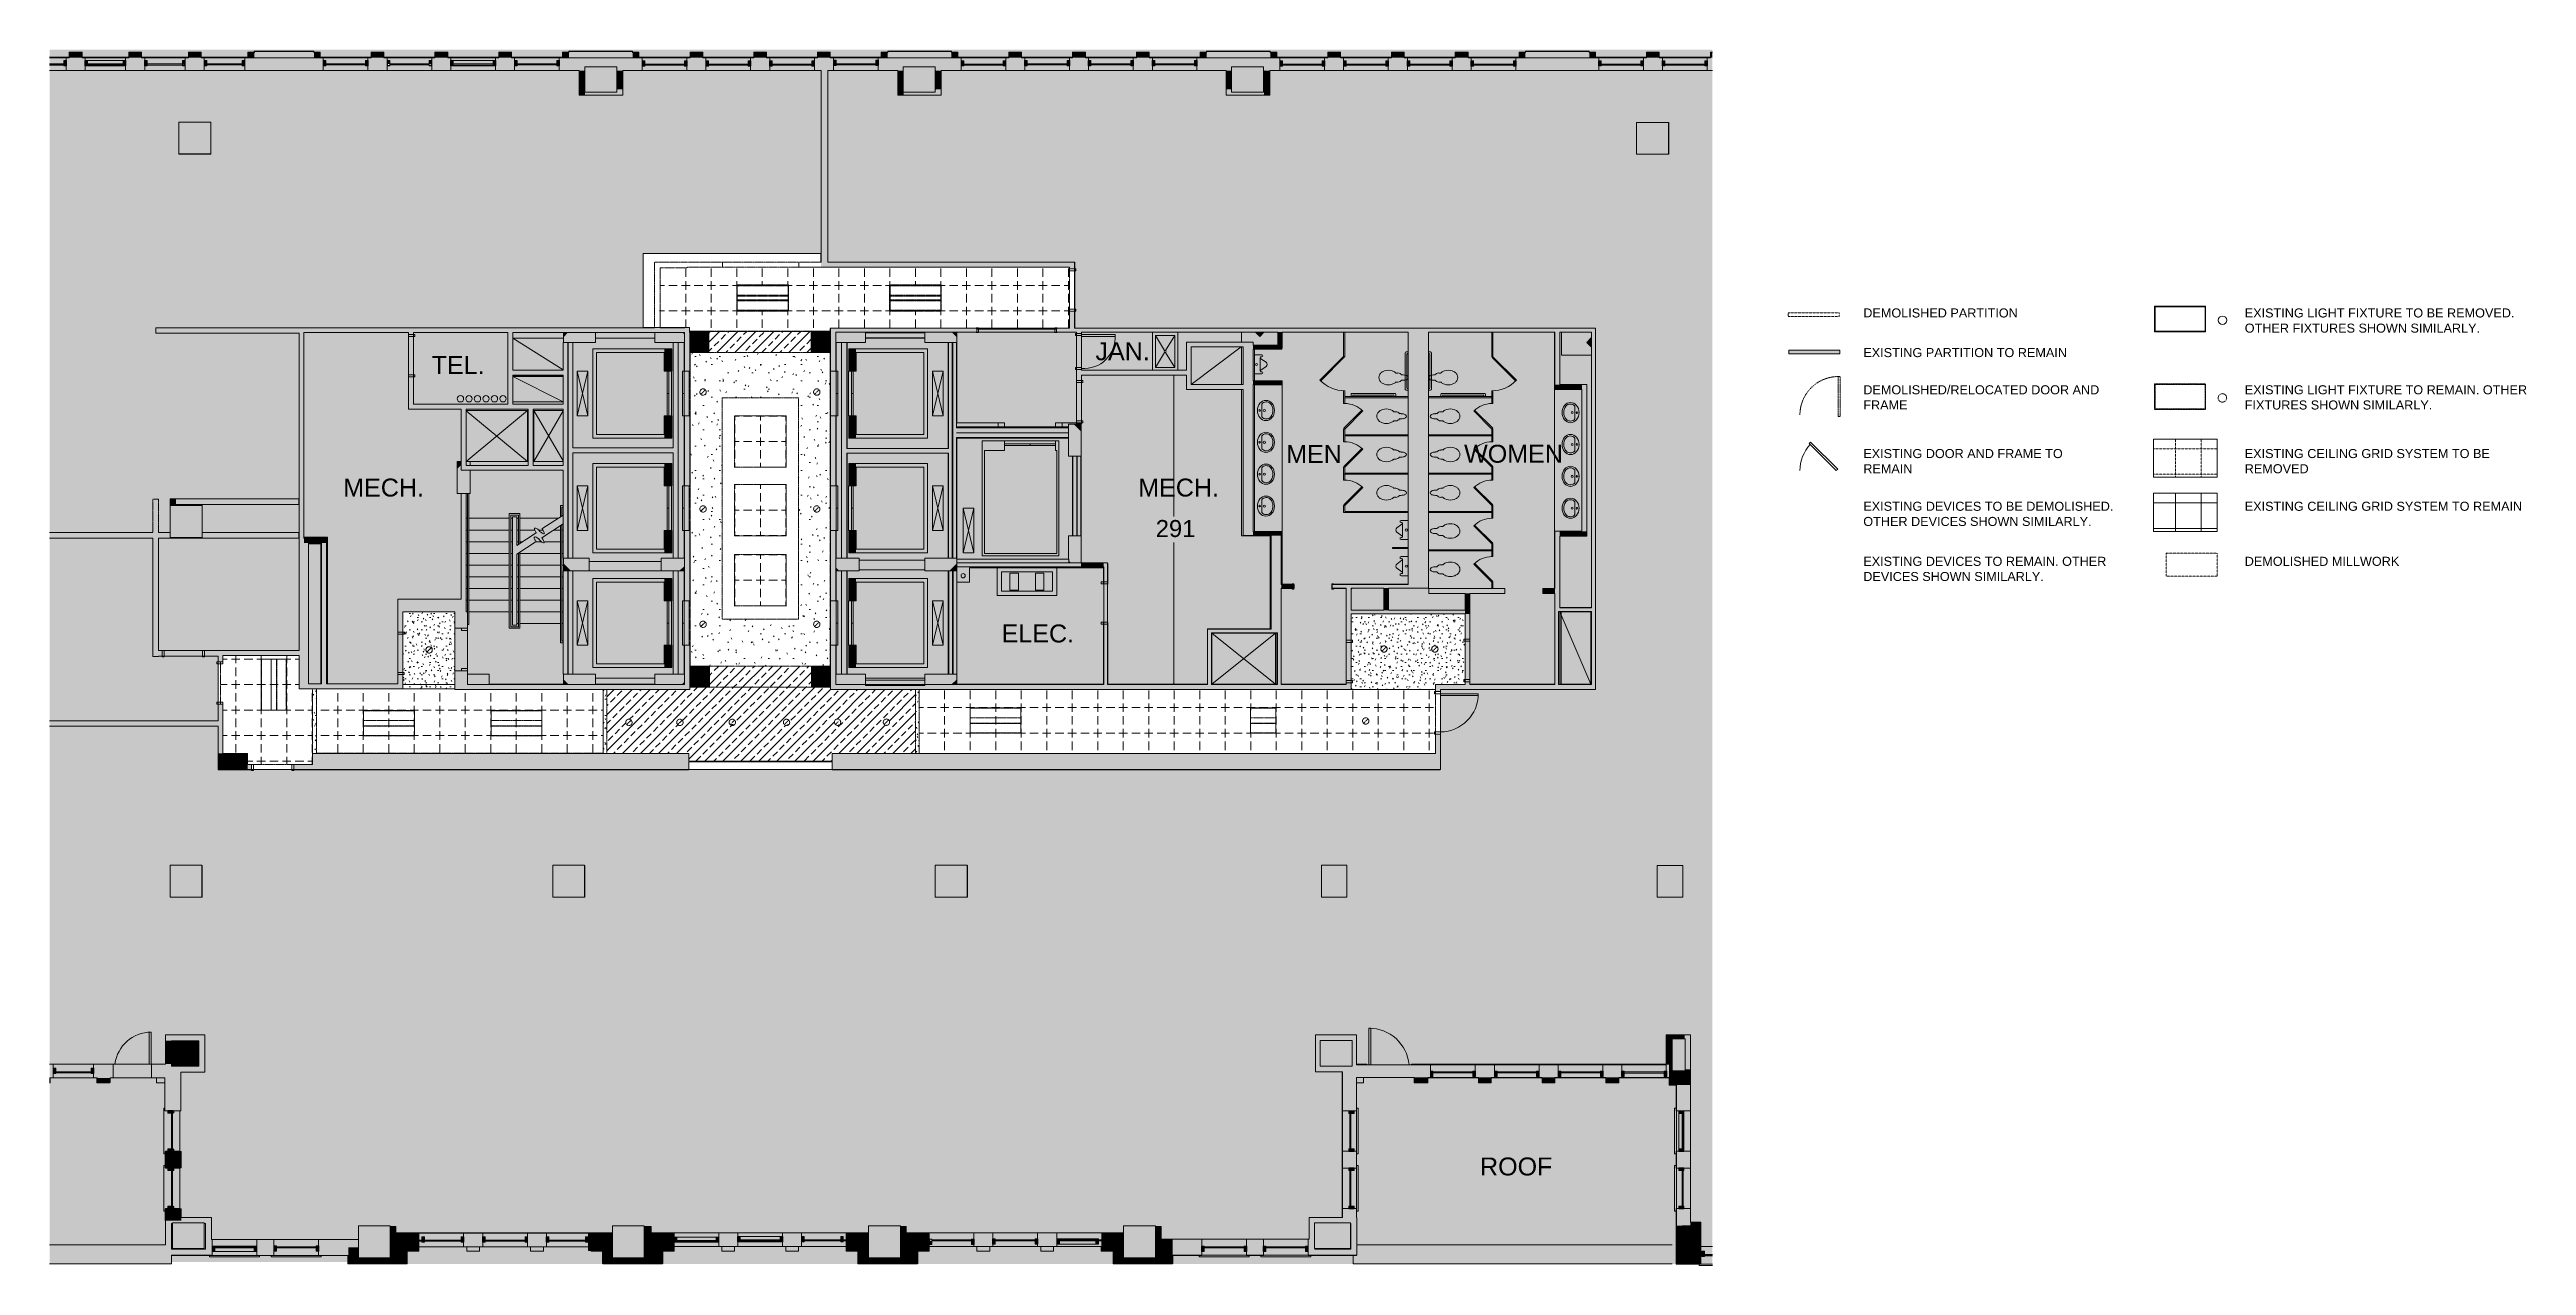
# Model space of a CAD drawing. Header units: inches. Extents: x -776 to 1554, y -1024 to 120.
import ezdxf

# ---------------------------------------------------------------- set-up
doc = ezdxf.new("R2010")
doc.units = ezdxf.units.IN
doc.header["$MEASUREMENT"] = 0
for name, pattern in [('Dash 1_16_', [0.125, 0.0625, -0.0625]), ('Demolished', [0.1875, 0.125, -0.0625]), ('Demolished 3_16_', [0.28125, 0.1875, -0.09375])]:
    doc.linetypes.add(name, pattern=pattern)
for name, color, linetype, lineweight in [('06_555 11th St_dwg', 8, 'Continuous', 9), ('A-CLNG', 13, 'Demolished', 9), ('A-CLNG-PATT', 13, 'Demolished', 9), ('A-COLS', 52, 'Continuous', 13), ('A-DETL', 90, 'Continuous', 9), ('A-DETL-DEMO', 6, 'Demolished 3_16_', 9), ('A-DETL-GENF', 92, 'Continuous', 9), ('A-DETL-MBND', 5, 'Continuous', 9), ('A-DETL-THIN', 151, 'Continuous', 9), ('A-DOOR', 31, 'Continuous', 13), ('A-DOOR-FRAM', 31, 'Continuous', 20), ('A-GLAZ-CURT', 52, 'Continuous', 13), ('A-GLAZ-CWMG', 51, 'Continuous', 13), ('A-WALL', 113, 'Continuous', 13), ('A-WALL-PATT', 111, 'Continuous', 13), ('C-Hatch', 7, 'Continuous', 9), ('C-Txt', 7, 'Continuous', 9), ('Dimension', 7, 'Continuous', 9), ('DOOR', 7, 'Continuous', 9), ('E-LITE-EQPM', 33, 'Demolished', 9), ('G-ANNO-TEXT', 231, 'Continuous', 9), ('H-EX', 7, 'Continuous', 9), ('I-WALL', 2, 'Continuous', 13), ('P', 7, 'Continuous', 9), ('P-SILL', 7, 'Continuous', 9), ('PROFILE', 7, 'Continuous', 9), ('S', 7, 'Continuous', 9), ('S-COLHOLD', 7, 'Continuous', 9), ('S-COLHOLH', 7, 'Continuous', 9), ('S-COLS', 52, 'Continuous', 13), ('W', 7, 'Continuous', 9)]:
    doc.layers.add(name, color=color, linetype=linetype, lineweight=lineweight)
doc.styles.add('Arial', font='arial.ttf', dxfattribs={"height": 16})
doc.styles.add('Arial_1', font='arial.ttf', dxfattribs={"height": 16.875})
doc.styles.add('Swis721 Lt BT', font='swissl.ttf', dxfattribs={"height": 8.514638})
pattern_1 = [(45, (0, 0), (-8.48528, 8.48528), []), (45, (8.485, 0), (-8.48528, 8.48528), [6, -3])]
pattern_2 = [(0, (0, 0), (15.36, 3.84), [1.267, -10.253, 1.267, -10.253, -61.44]), (0, (0, 0), (15.36, 3.84), [-23.04, 1.267, -21.773, 1.267, -10.253, -26.88]), (0, (0, 0), (15.36, 3.84), [-57.6, 1.267, -6.413, 1.267, -17.933]), (120, (5.76, 1.92), (-11.005538, 11.38215), [1.267, -10.253, 1.267, -10.253, -61.44]), (120, (5.76, 1.92), (-11.005538, 11.38215), [-23.04, 1.267, -21.773, 1.267, -10.253, -26.88]), (120, (5.76, 1.92), (-11.005538, 11.38215), [-57.6, 1.267, -6.413, 1.267, -17.933]), (240, (7.68, 9.6), (-4.354462, -15.22215), [1.267, -10.253, 1.267, -10.253, -61.44]), (240, (7.68, 9.6), (-4.354462, -15.22215), [-23.04, 1.267, -21.773, 1.267, -10.253, -26.88]), (240, (7.68, 9.6), (-4.354462, -15.22215), [-57.6, 1.267, -6.413, 1.267, -17.933])]

msp = doc.modelspace()

# ---------------------------------------------------------------- texts
at = {"layer": 'G-ANNO-TEXT', "color": 7, "char_height": 8.515, "attachment_point": 1, "line_spacing_factor": 1.00667, "style": 'Swis721 Lt BT'}
for s, insert, width in [('DEMOLISHED PARTITION', (930.5, -123.8), 162), ('EXISTING LIGHT FIXTURE TO BE REMOVED.\\POTHER FIXTURES SHOWN SIMILARLY.', (1289.4, -123.8), 280.368), ('EXISTING PARTITION TO REMAIN', (930.5, -161.1), 211.032), ('DEMOLISHED/RELOCATED DOOR AND\\PFRAME', (930.5, -196.1), 250.992), ('EXISTING LIGHT FIXTURE TO REMAIN. OTHER\\PFIXTURES SHOWN SIMILARLY.', (1289.4, -196.1), 293.544), ('EXISTING DOOR AND FRAME TO\\PREMAIN', (930.5, -256.1), 209.736), ('EXISTING CEILING GRID SYSTEM TO BE\\PREMOVED', (1289.4, -256.1), 255.204), ('EXISTING DEVICES TO BE DEMOLISHED.\\POTHER DEVICES SHOWN SIMILARLY.', (930.5, -305.7), 261.792), ('EXISTING CEILING GRID SYSTEM TO REMAIN', (1289.4, -305.7), 289.008), ('EXISTING DEVICES TO REMAIN. OTHER\\PDEVICES SHOWN SIMILARLY.', (930.5, -357.5), 252.828), ('DEMOLISHED MILLWORK', (1289.4, -357.5), 163.836)]:
    msp.add_mtext(s, dxfattribs=dict(at, insert=insert, width=width))

# ---------------------------------------------------------------- blocks, each defined once
blk = doc.blocks.new('Single Flush - OTJ_SOLIDFLUSH_ALUM-5210358-FIRST FLOOR RCP DEMO')
at = {"layer": 'A-DOOR-FRAM', "color": 8}
for p, q in [((-20, 3.4375), (-20, -2.3125)), ((-20, 3.4375), (-18, 3.4375)), ((-18, 3.4375), (-18, -2.3125)), ((18.000004, 3.4375), (18.000004, -2.3125)), ((18.000004, 3.4375), (20.000004, 3.4375)), ((20.000004, 3.4375), (20.000004, -2.3125)), ((-20, -2.3125), (-18, -2.3125)), ((18.000004, -2.3125), (20.000004, -2.3125))]:
    blk.add_line(p, q, dxfattribs=at)
blk = doc.blocks.new('Single Flush - OTJ_SOLIDFLUSH_ALUM-5210369-FIRST FLOOR RCP DEMO')
at = {"layer": 'A-DOOR-FRAM', "color": 8}
for p, q in [((-20, -3.4375), (-20, 2.3125)), ((-20, 2.3125), (-18, 2.3125)), ((-18, -3.4375), (-18, 2.3125)), ((18.000004, -3.4375), (18.000004, 2.3125)), ((18.000004, 2.3125), (20.000004, 2.3125)), ((20.000004, -3.4375), (20.000004, 2.3125)), ((-20, -3.4375), (-18, -3.4375)), ((18.000004, -3.4375), (20.000004, -3.4375))]:
    blk.add_line(p, q, dxfattribs=at)
blk = doc.blocks.new('Single Flush - OTJ_SOLIDFLUSH_ALUM-5210370-FIRST FLOOR RCP DEMO')
at = {"layer": 'A-DOOR-FRAM', "color": 8}
for p, q in [((-20, -4), (-20, 1.75)), ((-20, 1.75), (-18, 1.75)), ((-18, -4), (-18, 1.75)), ((18.000004, -4), (18.000004, 1.75)), ((18.000004, 1.75), (20.000004, 1.75)), ((20.000004, -4), (20.000004, 1.75)), ((-20, -4), (-18, -4)), ((18.000004, -4), (20.000004, -4))]:
    blk.add_line(p, q, dxfattribs=at)
blk = doc.blocks.new('Single Flush - OTJ_SOLIDFLUSH_ALUM-5209042-FIRST FLOOR RCP DEMO')
at = {"layer": 'A-DOOR-FRAM', "color": 8}
for p, q in [((-20, 3.4375), (-20, -2.3125)), ((-20, 3.4375), (-18, 3.4375)), ((-18, 3.4375), (-18, -2.3125)), ((18.000004, 3.4375), (18.000004, -2.3125)), ((18.000004, 3.4375), (20.000004, 3.4375)), ((20.000004, 3.4375), (20.000004, -2.3125)), ((-20, -2.3125), (-18, -2.3125)), ((18.000004, -2.3125), (20.000004, -2.3125))]:
    blk.add_line(p, q, dxfattribs=at)
blk = doc.blocks.new('Single Flush - OTJ_SOLIDFLUSH_ALUM-5209043-FIRST FLOOR RCP DEMO')
at = {"layer": 'A-DOOR-FRAM', "color": 8}
for p, q in [((-20, -3.4375), (-20, 2.3125)), ((-20, 2.3125), (-18, 2.3125)), ((-18, -3.4375), (-18, 2.3125)), ((18.000004, -3.4375), (18.000004, 2.3125)), ((18.000004, 2.3125), (20.000004, 2.3125)), ((20.000004, -3.4375), (20.000004, 2.3125)), ((-20, -3.4375), (-18, -3.4375)), ((18.000004, -3.4375), (20.000004, -3.4375))]:
    blk.add_line(p, q, dxfattribs=at)
blk = doc.blocks.new('Single Flush - OTJ_SOLIDFLUSH_ALUM-5210371-FIRST FLOOR RCP DEMO')
at = {"layer": 'A-DOOR-FRAM', "color": 8}
for p, q in [((-20, 0.25), (-20, 6)), ((-20, 6), (-18, 6)), ((-20, 0.25), (-18, 0.25)), ((-18, 0.25), (-18, 6)), ((18.000004, 0.25), (18.000004, 6)), ((18.000004, 6), (20.000004, 6)), ((18.000004, 0.25), (20.000004, 0.25)), ((20.000004, 0.25), (20.000004, 6))]:
    blk.add_line(p, q, dxfattribs=at)
blk = doc.blocks.new('Double Flush - Int-F-WDMF-72_ x 84_-5210407-FIRST FLOOR RCP DEMO')
at = {"layer": 'A-DOOR-FRAM', "color": 8}
for p, q in [((-38, 2.25), (-36, 2.25)), ((-38, 2.25), (-38, 1.75)), ((-38, 1.75), (-37.5, 1.75)), ((-37.5, -1.75), (-37.5, 1.75)), ((-36, -2.25), (-36, 2.25)), ((36.000004, -2.25), (36.000004, 2.25)), ((36.000004, 2.25), (38.000004, 2.25)), ((37.500004, 1.75), (38.000004, 1.75)), ((37.500004, -1.75), (37.500004, 1.75)), ((38.000004, 2.25), (38.000004, 1.75)), ((-38, -1.75), (-37.5, -1.75)), ((-38, -2.25), (-38, -1.75)), ((-38, -2.25), (-36, -2.25)), ((36.000004, -2.25), (38.000004, -2.25)), ((37.500004, -1.75), (38.000004, -1.75)), ((38.000004, -2.25), (38.000004, -1.75))]:
    blk.add_line(p, q, dxfattribs=at)
blk = doc.blocks.new('Single Flush - OTJ_SOLIDFLUSH_ALUM 2-4819699-FIRST FLOOR RCP DEMO')
at = {"layer": 'A-DOOR-FRAM', "color": 8}
for p, q in [((-17, 3.4375), (-17, -2.3125)), ((-17, 3.4375), (-15, 3.4375)), ((-15, 3.4375), (-15, -2.3125)), ((15.000004, 3.4375), (15.000004, -2.3125)), ((15.000004, 3.4375), (17.000004, 3.4375)), ((17.000004, 3.4375), (17.000004, -2.3125)), ((-17, -2.3125), (-15, -2.3125)), ((15.000004, -2.3125), (17.000004, -2.3125))]:
    blk.add_line(p, q, dxfattribs=at)
blk = doc.blocks.new('Single Flush - OTJ_SOLIDFLUSH_ALUM-5210372-FIRST FLOOR RCP DEMO')
at = {"layer": 'A-DOOR-FRAM', "color": 8}
for p, q in [((-20, 3.125), (-20, -2.625)), ((-20, 3.125), (-18, 3.125)), ((-18, 3.125), (-18, -2.625)), ((18.000004, 3.125), (18.000004, -2.625)), ((18.000004, 3.125), (20.000004, 3.125)), ((20.000004, 3.125), (20.000004, -2.625)), ((-20, -2.625), (-18, -2.625)), ((18.000004, -2.625), (20.000004, -2.625))]:
    blk.add_line(p, q, dxfattribs=at)
blk = doc.blocks.new('System Panel - Glazed-4839304-FIRST FLOOR RCP DEMO')
at = {"layer": 'A-GLAZ-CURT', "lineweight": 9}
blk.add_hatch(color=7, dxfattribs=at).paths.add_polyline_path([(16.625, -1.75), (16.625, -0.75), (-16.625, -0.75), (-16.625, -1.75)], flags=0)
at = {"layer": 'A-GLAZ-CURT', "color": 8, "lineweight": 20}
for p, q in [((-16.625, -1.75), (-16.625, -0.75)), ((-16.625, -0.75), (16.625, -0.75)), ((16.625, -1.75), (-16.625, -1.75)), ((16.625, -0.75), (16.625, -1.75))]:
    blk.add_line(p, q, dxfattribs=at)
blk = doc.blocks.new('System Panel - Glazed-4839397-FIRST FLOOR RCP DEMO')
at = {"layer": 'A-GLAZ-CURT', "lineweight": 9}
blk.add_hatch(color=7, dxfattribs=at).paths.add_polyline_path([(-16.7, -1.6), (-16.7, -1.8), (16.7, -1.8), (16.7, -0.8), (-16.7, -0.8)], flags=0)
at = {"layer": 'A-GLAZ-CURT', "color": 8, "lineweight": 20}
for p, q in [((-16.7, -1.8), (-16.7, -0.8)), ((-16.7, -0.8), (16.7, -0.8)), ((16.7, -1.8), (-16.7, -1.8)), ((16.7, -0.8), (16.7, -1.8))]:
    blk.add_line(p, q, dxfattribs=at)
blk = doc.blocks.new('System Panel - Glazed-4839401-FIRST FLOOR RCP DEMO')
at = {"layer": 'A-GLAZ-CURT', "lineweight": 9}
blk.add_hatch(color=7, dxfattribs=at).paths.add_polyline_path([(-16.7, -1.7), (16.7, -1.7), (16.7, -0.7), (-16.7, -0.7), (-16.7, -1.6)], flags=0)
at = {"layer": 'A-GLAZ-CURT', "color": 8, "lineweight": 20}
for p, q in [((-16.7, -1.7), (-16.7, -0.7)), ((-16.7, -0.7), (16.7, -0.7)), ((16.7, -1.7), (-16.7, -1.7)), ((16.7, -0.7), (16.7, -1.7))]:
    blk.add_line(p, q, dxfattribs=at)
blk = doc.blocks.new('Rectangular Mullion - 2_5_ x 5_ rectangular-4837849-FIRST FLOOR RCP DEMO')
at = {"layer": 'A-GLAZ-CWMG', "lineweight": 9}
blk.add_hatch(color=7, dxfattribs=at).paths.add_polyline_path([(1, 2.5), (1, -2.5), (-1.25, -2.5), (-1.25, 2.5)], flags=0)
at = {"layer": 'A-GLAZ-CWMG', "color": 8, "lineweight": 20}
for p, q in [((1.25, 2.5), (-1.25, 2.5)), ((-1.25, 2.5), (-1.25, -2.5)), ((1.25, -2.5), (1.25, 2.5)), ((-1.25, -2.5), (1.25, -2.5))]:
    blk.add_line(p, q, dxfattribs=at)
blk = doc.blocks.new('System Panel - Glazed-4907103-FIRST FLOOR RCP DEMO')
at = {"layer": 'A-GLAZ-CURT', "lineweight": 9}
blk.add_hatch(color=7, dxfattribs=at).paths.add_polyline_path([(18.5, -1.75), (18.5, -0.75), (-18.5, -0.75), (-18.5, -1.75)], flags=0)
at = {"layer": 'A-GLAZ-CURT', "color": 8, "lineweight": 20}
for p, q in [((-18.5, -1.75), (-18.5, -0.75)), ((-18.5, -0.75), (18.5, -0.75)), ((18.5, -1.75), (-18.5, -1.75)), ((18.5, -0.75), (18.5, -1.75))]:
    blk.add_line(p, q, dxfattribs=at)
blk = doc.blocks.new('System Panel - Glazed-4917521-FIRST FLOOR RCP DEMO')
at = {"layer": 'A-GLAZ-CURT', "lineweight": 9}
blk.add_hatch(color=7, dxfattribs=at).paths.add_polyline_path([(1.6, -0.7), (-1.6, -0.7), (-1.6, -1.7), (1.6, -1.7)], flags=0)
at = {"layer": 'A-GLAZ-CURT', "color": 8, "lineweight": 20}
for p, q in [((-1.6, -1.7), (-1.6, -0.7)), ((-1.6, -0.7), (1.6, -0.7)), ((1.6, -1.7), (-1.6, -1.7)), ((1.6, -0.7), (1.6, -1.7))]:
    blk.add_line(p, q, dxfattribs=at)
blk = doc.blocks.new('System Panel - Glazed-4904365-FIRST FLOOR RCP DEMO')
at = {"layer": 'A-GLAZ-CURT', "lineweight": 9}
blk.add_hatch(color=7, dxfattribs=at).paths.add_polyline_path([(-1.4, 1.7), (-1.4, 0.7), (1.4, 0.7), (1.4, 1.7)], flags=0)
at = {"layer": 'A-GLAZ-CURT', "color": 8, "lineweight": 20}
for p, q in [((-1.4, 0.7), (-1.4, 1.7)), ((-1.4, 1.7), (1.4, 1.7)), ((1.4, 0.7), (-1.4, 0.7)), ((1.4, 1.7), (1.4, 0.7))]:
    blk.add_line(p, q, dxfattribs=at)
blk = doc.blocks.new('System Panel - Glazed-4907048-FIRST FLOOR RCP DEMO')
at = {"layer": 'A-GLAZ-CURT', "lineweight": 9}
blk.add_hatch(color=7, dxfattribs=at).paths.add_polyline_path([(16.7, -1.8), (16.7, -0.7), (3.4, -0.7), (3.4, -1.8)], flags=0)
at = {"layer": 'A-GLAZ-CURT', "color": 8, "lineweight": 20}
for p, q in [((3.4, -0.7), (16.7, -0.7)), ((16.7, -1.8), (3.4, -1.8)), ((16.7, -0.7), (16.7, -1.8))]:
    blk.add_line(p, q, dxfattribs=at)
blk = doc.blocks.new('System Panel - Glazed-4907092-FIRST FLOOR RCP DEMO')
at = {"layer": 'A-GLAZ-CURT', "lineweight": 9}
blk.add_hatch(color=7, dxfattribs=at).paths.add_polyline_path([(16.75, -1.75), (16.75, -0.75), (-16.75, -0.75), (-16.75, -1.75)], flags=0)
at = {"layer": 'A-GLAZ-CURT', "color": 8, "lineweight": 20}
for p, q in [((-16.75, -1.75), (-16.75, -0.75)), ((-16.75, -0.75), (16.75, -0.75)), ((16.75, -1.75), (-16.75, -1.75)), ((16.75, -0.75), (16.75, -1.75))]:
    blk.add_line(p, q, dxfattribs=at)
blk = doc.blocks.new('System Panel - Glazed-4907094-FIRST FLOOR RCP DEMO')
at = {"layer": 'A-GLAZ-CURT', "lineweight": 9}
blk.add_hatch(color=7, dxfattribs=at).paths.add_polyline_path([(-9.3, -1.8), (17.4, -1.8), (17.4, -0.7), (-17.4, -0.7), (-17.4, -1.8)], flags=0)
at = {"layer": 'A-GLAZ-CURT', "color": 8, "lineweight": 20}
for p, q in [((-17.4, -1.8), (-17.4, -0.7)), ((-17.4, -0.7), (17.4, -0.7)), ((17.4, -1.8), (-17.4, -1.8)), ((17.4, -0.7), (17.4, -1.8))]:
    blk.add_line(p, q, dxfattribs=at)
blk = doc.blocks.new('System Panel - Glazed-V1-FIRST FLOOR RCP DEMO')
at = {"layer": 'A-GLAZ-CURT', "lineweight": 9}
blk.add_hatch(color=7, dxfattribs=at).paths.add_polyline_path([(-16.75, -1.75), (16.75, -1.75), (16.75, -0.75), (-16.75, -0.75)], flags=0)
at = {"layer": 'A-GLAZ-CURT', "color": 8, "lineweight": 20}
for p, q in [((-16.75, -1.75), (-16.75, -0.75)), ((-16.75, -0.75), (16.75, -0.75)), ((16.75, -1.75), (-16.75, -1.75)), ((16.75, -0.75), (16.75, -1.75))]:
    blk.add_line(p, q, dxfattribs=at)
blk = doc.blocks.new('System Panel - Glazed-4904575-FIRST FLOOR RCP DEMO')
at = {"layer": 'A-GLAZ-CURT', "lineweight": 9}
blk.add_hatch(color=7, dxfattribs=at).paths.add_polyline_path([(18.75, -1.75), (18.75, -0.75), (-18.75, -0.75), (-18.75, -1.75)], flags=0)
at = {"layer": 'A-GLAZ-CURT', "color": 8, "lineweight": 20}
for p, q in [((-18.75, -1.75), (-18.75, -0.75)), ((-18.75, -0.75), (18.75, -0.75)), ((18.75, -1.75), (-18.75, -1.75)), ((18.75, -0.75), (18.75, -1.75))]:
    blk.add_line(p, q, dxfattribs=at)
blk = doc.blocks.new('System Panel - Glazed-4905079-FIRST FLOOR RCP DEMO')
at = {"layer": 'A-GLAZ-CURT', "lineweight": 9}
blk.add_hatch(color=7, dxfattribs=at).paths.add_polyline_path([(-7.5, -1.8), (18.7, -1.8), (18.7, -0.7), (-18.8, -0.7), (-18.8, -1.8)], flags=0)
at = {"layer": 'A-GLAZ-CURT', "color": 8, "lineweight": 20}
for p, q in [((-18.8, -1.8), (-18.8, -0.7)), ((-18.8, -0.7), (18.7, -0.7)), ((18.7, -1.8), (-18.8, -1.8)), ((18.7, -0.7), (18.7, -1.8))]:
    blk.add_line(p, q, dxfattribs=at)
blk = doc.blocks.new('System Panel - Glazed-4905067-FIRST FLOOR RCP DEMO')
at = {"layer": 'A-GLAZ-CURT', "lineweight": 9}
blk.add_hatch(color=7, dxfattribs=at).paths.add_polyline_path([(19.25, -1.75), (19.25, -0.75), (-19.25, -0.75), (-19.25, -1.75)], flags=0)
at = {"layer": 'A-GLAZ-CURT', "color": 8, "lineweight": 20}
for p, q in [((-19.25, -1.75), (-19.25, -0.75)), ((-19.25, -0.75), (19.25, -0.75)), ((19.25, -1.75), (-19.25, -1.75)), ((19.25, -0.75), (19.25, -1.75))]:
    blk.add_line(p, q, dxfattribs=at)
blk = doc.blocks.new('System Panel - Glazed-4904597-FIRST FLOOR RCP DEMO')
at = {"layer": 'A-GLAZ-CURT', "lineweight": 9}
blk.add_hatch(color=7, dxfattribs=at).paths.add_polyline_path([(-18.625, -1.75), (18.625, -1.75), (18.625, -0.75), (-18.625, -0.75)], flags=0)
at = {"layer": 'A-GLAZ-CURT', "color": 8, "lineweight": 20}
for p, q in [((-18.625, -1.75), (-18.625, -0.75)), ((-18.625, -0.75), (18.625, -0.75)), ((18.625, -1.75), (-18.625, -1.75)), ((18.625, -0.75), (18.625, -1.75))]:
    blk.add_line(p, q, dxfattribs=at)
blk = doc.blocks.new('System Panel - Glazed-4904593-FIRST FLOOR RCP DEMO')
at = {"layer": 'A-GLAZ-CURT', "lineweight": 9}
blk.add_hatch(color=7, dxfattribs=at).paths.add_polyline_path([(19.375, -1.75), (19.375, -0.75), (-19.375, -0.75), (-19.375, -1.75)], flags=0)
at = {"layer": 'A-GLAZ-CURT', "color": 8, "lineweight": 20}
for p, q in [((-19.375, -1.75), (-19.375, -0.75)), ((-19.375, -0.75), (19.375, -0.75)), ((19.375, -1.75), (-19.375, -1.75)), ((19.375, -0.75), (19.375, -1.75))]:
    blk.add_line(p, q, dxfattribs=at)
blk = doc.blocks.new('System Panel - Glazed-4907338-FIRST FLOOR RCP DEMO')
at = {"layer": 'A-GLAZ-CURT', "lineweight": 9}
blk.add_hatch(color=7, dxfattribs=at).paths.add_polyline_path([(18.875, -1.75), (18.875, -0.75), (-18.875, -0.75), (-18.875, -1.75)], flags=0)
at = {"layer": 'A-GLAZ-CURT', "color": 8, "lineweight": 20}
for p, q in [((-18.875, -1.75), (-18.875, -0.75)), ((-18.875, -0.75), (18.875, -0.75)), ((18.875, -1.75), (-18.875, -1.75)), ((18.875, -0.75), (18.875, -1.75))]:
    blk.add_line(p, q, dxfattribs=at)
blk = doc.blocks.new('System Panel - Glazed-4904616-FIRST FLOOR RCP DEMO')
at = {"layer": 'A-GLAZ-CURT', "lineweight": 9}
blk.add_hatch(color=7, dxfattribs=at).paths.add_polyline_path([(5.1, 1.8), (5.1, 0.8), (12.7, 0.8), (12.7, 1.8)], flags=0)
at = {"layer": 'A-GLAZ-CURT', "color": 8, "lineweight": 20}
for p, q in [((5.1, 1.8), (12.7, 1.8)), ((12.7, 0.8), (5.1, 0.8)), ((12.7, 1.8), (12.7, 0.8))]:
    blk.add_line(p, q, dxfattribs=at)
blk = doc.blocks.new('System Panel - Glazed-4904612-FIRST FLOOR RCP DEMO')
at = {"layer": 'A-GLAZ-CURT', "lineweight": 9}
blk.add_hatch(color=7, dxfattribs=at).paths.add_polyline_path([(-16.7, -0.8), (-16.7, -1.8), (16.7, -1.8), (16.7, -0.8)], flags=0)
at = {"layer": 'A-GLAZ-CURT', "color": 8, "lineweight": 20}
for p, q in [((-16.7, -1.8), (-16.7, -0.8)), ((-16.7, -0.8), (16.7, -0.8)), ((16.7, -1.8), (-16.7, -1.8)), ((16.7, -0.8), (16.7, -1.8))]:
    blk.add_line(p, q, dxfattribs=at)
blk = doc.blocks.new('System Panel - Glazed-4904608-FIRST FLOOR RCP DEMO')
at = {"layer": 'A-GLAZ-CURT', "lineweight": 9}
blk.add_hatch(color=7, dxfattribs=at).paths.add_polyline_path([(-17.4, -1.8), (17.4, -1.8), (17.4, -0.8), (-17.4, -0.8)], flags=0)
at = {"layer": 'A-GLAZ-CURT', "color": 8, "lineweight": 20}
for p, q in [((-17.4, -1.8), (-17.4, -0.8)), ((-17.4, -0.8), (17.4, -0.8)), ((17.4, -1.8), (-17.4, -1.8)), ((17.4, -0.8), (17.4, -1.8))]:
    blk.add_line(p, q, dxfattribs=at)
blk = doc.blocks.new('System Panel - Glazed-4904601-FIRST FLOOR RCP DEMO')
at = {"layer": 'A-GLAZ-CURT', "lineweight": 9}
blk.add_hatch(color=7, dxfattribs=at).paths.add_polyline_path([(-18.7, -0.7), (-18.7, -1.7), (18.7, -1.7), (18.7, -0.7)], flags=0)
at = {"layer": 'A-GLAZ-CURT', "color": 8, "lineweight": 20}
for p, q in [((-18.7, -1.7), (-18.7, -0.7)), ((-18.7, -0.7), (18.7, -0.7)), ((18.7, -1.7), (-18.7, -1.7)), ((18.7, -0.7), (18.7, -1.7))]:
    blk.add_line(p, q, dxfattribs=at)
blk = doc.blocks.new('System Panel - Glazed-4904587-FIRST FLOOR RCP DEMO')
at = {"layer": 'A-GLAZ-CURT', "lineweight": 9}
blk.add_hatch(color=7, dxfattribs=at).paths.add_polyline_path([(16.6, -1), (16.6, -0.7), (-16.6, -0.7), (-16.6, -1.8), (16.6, -1.8)], flags=0)
at = {"layer": 'A-GLAZ-CURT', "color": 8, "lineweight": 20}
for p, q in [((-16.6, -1.8), (-16.6, -0.7)), ((-16.6, -0.7), (16.6, -0.7)), ((16.6, -1.8), (-16.6, -1.8)), ((16.6, -0.7), (16.6, -1.8))]:
    blk.add_line(p, q, dxfattribs=at)
blk = doc.blocks.new('System Panel - Glazed-4904583-FIRST FLOOR RCP DEMO')
at = {"layer": 'A-GLAZ-CURT', "lineweight": 9}
blk.add_hatch(color=7, dxfattribs=at).paths.add_polyline_path([(-16.7, 1), (-16.7, 0.7), (16.7, 0.7), (16.7, 1.7), (-16.7, 1.7)], flags=0)
at = {"layer": 'A-GLAZ-CURT', "color": 8, "lineweight": 20}
for p, q in [((-16.7, 0.7), (-16.7, 1.7)), ((-16.7, 1.7), (16.7, 1.7)), ((16.7, 0.7), (-16.7, 0.7)), ((16.7, 1.7), (16.7, 0.7))]:
    blk.add_line(p, q, dxfattribs=at)
blk = doc.blocks.new('System Panel - Glazed-4904564-FIRST FLOOR RCP DEMO')
at = {"layer": 'A-GLAZ-CURT', "lineweight": 9}
blk.add_hatch(color=7, dxfattribs=at).paths.add_polyline_path([(18.7, -0.7), (-18.7, -0.7), (-18.7, -1.7), (18.7, -1.7)], flags=0)
at = {"layer": 'A-GLAZ-CURT', "color": 8, "lineweight": 20}
for p, q in [((-18.7, -1.7), (-18.7, -0.7)), ((-18.7, -0.7), (18.7, -0.7)), ((18.7, -1.7), (-18.7, -1.7)), ((18.7, -0.7), (18.7, -1.7))]:
    blk.add_line(p, q, dxfattribs=at)
blk = doc.blocks.new('System Panel - Glazed-4904560-FIRST FLOOR RCP DEMO')
at = {"layer": 'A-GLAZ-CURT', "lineweight": 9}
blk.add_hatch(color=7, dxfattribs=at).paths.add_polyline_path([(-18.7, -0.7), (-18.7, -1.7), (18.7, -1.7), (18.7, -0.7)], flags=0)
at = {"layer": 'A-GLAZ-CURT', "color": 8, "lineweight": 20}
for p, q in [((-18.7, -1.7), (-18.7, -0.7)), ((-18.7, -0.7), (18.7, -0.7)), ((18.7, -1.7), (-18.7, -1.7)), ((18.7, -0.7), (18.7, -1.7))]:
    blk.add_line(p, q, dxfattribs=at)
blk = doc.blocks.new('System Panel - Glazed-4904571-FIRST FLOOR RCP DEMO')
at = {"layer": 'A-GLAZ-CURT', "lineweight": 9}
blk.add_hatch(color=7, dxfattribs=at).paths.add_polyline_path([(-11.4, -0.7), (-17.9, -0.7), (-17.9, -1.7), (17.9, -1.7), (17.9, -0.7)], flags=0)
at = {"layer": 'A-GLAZ-CURT', "color": 8, "lineweight": 20}
for p, q in [((-17.9, -1.7), (-17.9, -0.7)), ((-17.9, -0.7), (17.9, -0.7)), ((17.9, -1.7), (-17.9, -1.7)), ((17.9, -0.7), (17.9, -1.7))]:
    blk.add_line(p, q, dxfattribs=at)
blk = doc.blocks.new('System Panel - Glazed-4904577-FIRST FLOOR RCP DEMO')
at = {"layer": 'A-GLAZ-CURT', "lineweight": 9}
blk.add_hatch(color=7, dxfattribs=at).paths.add_polyline_path([(-17.875, -0.75), (-17.875, -1.75), (17.875, -1.75), (17.875, -0.75)], flags=0)
at = {"layer": 'A-GLAZ-CURT', "color": 8, "lineweight": 20}
for p, q in [((-17.875, -1.75), (-17.875, -0.75)), ((-17.875, -0.75), (17.875, -0.75)), ((17.875, -1.75), (-17.875, -1.75)), ((17.875, -0.75), (17.875, -1.75))]:
    blk.add_line(p, q, dxfattribs=at)
blk = doc.blocks.new('System Panel - Glazed-4904579-FIRST FLOOR RCP DEMO')
at = {"layer": 'A-GLAZ-CURT', "lineweight": 9}
blk.add_hatch(color=7, dxfattribs=at).paths.add_polyline_path([(-0.7, -0.7), (-0.7, -1.7), (0.7, -1.7), (0.7, -0.7)], flags=0)
at = {"layer": 'A-GLAZ-CURT', "color": 8, "lineweight": 20}
for p, q in [((-0.7, -1.7), (-0.7, -0.7)), ((-0.7, -0.7), (0.7, -0.7)), ((0.7, -1.7), (-0.7, -1.7)), ((0.7, -0.7), (0.7, -1.7))]:
    blk.add_line(p, q, dxfattribs=at)
blk = doc.blocks.new('System Panel - Glazed-4903620-FIRST FLOOR RCP DEMO')
at = {"layer": 'A-GLAZ-CURT', "lineweight": 9}
blk.add_hatch(color=7, dxfattribs=at).paths.add_polyline_path([(-17.25, 1.75), (-17.25, 0.75), (17.25, 0.75), (17.25, 1.75)], flags=0)
at = {"layer": 'A-GLAZ-CURT', "color": 8, "lineweight": 20}
for p, q in [((-17.25, 0.75), (-17.25, 1.75)), ((-17.25, 1.75), (17.25, 1.75)), ((17.25, 0.75), (-17.25, 0.75)), ((17.25, 1.75), (17.25, 0.75))]:
    blk.add_line(p, q, dxfattribs=at)
blk = doc.blocks.new('System Panel - Glazed-4904362-FIRST FLOOR RCP DEMO')
at = {"layer": 'A-GLAZ-CURT', "lineweight": 9}
blk.add_hatch(color=7, dxfattribs=at).paths.add_polyline_path([(-18.75, 1.75), (-18.75, 0.75), (18.75, 0.75), (18.75, 1.75)], flags=0)
at = {"layer": 'A-GLAZ-CURT', "color": 8, "lineweight": 20}
for p, q in [((-18.75, 0.75), (-18.75, 1.75)), ((-18.75, 1.75), (18.75, 1.75)), ((18.75, 0.75), (-18.75, 0.75)), ((18.75, 1.75), (18.75, 0.75))]:
    blk.add_line(p, q, dxfattribs=at)
blk = doc.blocks.new('System Panel - Glazed-4903624-FIRST FLOOR RCP DEMO')
at = {"layer": 'A-GLAZ-CURT', "lineweight": 9}
blk.add_hatch(color=7, dxfattribs=at).paths.add_polyline_path([(-18.75, 1.75), (-18.75, 0.75), (18.75, 0.75), (18.75, 1.75)], flags=0)
at = {"layer": 'A-GLAZ-CURT', "color": 8, "lineweight": 20}
for p, q in [((-18.75, 0.75), (-18.75, 1.75)), ((-18.75, 1.75), (18.75, 1.75)), ((18.75, 0.75), (-18.75, 0.75)), ((18.75, 1.75), (18.75, 0.75))]:
    blk.add_line(p, q, dxfattribs=at)
blk = doc.blocks.new('System Panel - Glazed-4917533-FIRST FLOOR RCP DEMO')
at = {"layer": 'A-GLAZ-CURT', "lineweight": 9}
blk.add_hatch(color=7, dxfattribs=at).paths.add_polyline_path([(-1.4, 1.7), (-1.4, 0.7), (1.4, 0.7), (1.4, 1.7)], flags=0)
at = {"layer": 'A-GLAZ-CURT', "color": 8, "lineweight": 20}
for p, q in [((-1.4, 0.7), (-1.4, 1.7)), ((-1.4, 1.7), (1.4, 1.7)), ((1.4, 0.7), (-1.4, 0.7)), ((1.4, 1.7), (1.4, 0.7))]:
    blk.add_line(p, q, dxfattribs=at)
blk = doc.blocks.new('System Panel - Glazed-4903431-FIRST FLOOR RCP DEMO')
at = {"layer": 'A-GLAZ-CURT', "lineweight": 9}
blk.add_hatch(color=7, dxfattribs=at).paths.add_polyline_path([(-18.6, -0.8), (-18.6, -1.8), (18.6, -1.8), (18.6, -0.8)], flags=0)
at = {"layer": 'A-GLAZ-CURT', "color": 8, "lineweight": 20}
for p, q in [((-18.6, -1.8), (-18.6, -0.8)), ((-18.6, -0.8), (18.6, -0.8)), ((18.6, -1.8), (-18.6, -1.8)), ((18.6, -0.8), (18.6, -1.8))]:
    blk.add_line(p, q, dxfattribs=at)
blk = doc.blocks.new('System Panel - Glazed-4903426-FIRST FLOOR RCP DEMO')
at = {"layer": 'A-GLAZ-CURT', "lineweight": 9}
blk.add_hatch(color=7, dxfattribs=at).paths.add_polyline_path([(-18.5, -0.75), (-18.5, -1.75), (18.5, -1.75), (18.5, -0.75)], flags=0)
at = {"layer": 'A-GLAZ-CURT', "color": 8, "lineweight": 20}
for p, q in [((-18.5, -1.75), (-18.5, -0.75)), ((-18.5, -0.75), (18.5, -0.75)), ((18.5, -1.75), (-18.5, -1.75)), ((18.5, -0.75), (18.5, -1.75))]:
    blk.add_line(p, q, dxfattribs=at)
blk = doc.blocks.new('Rectangular Mullion - 2_5_ x 5_ rectangular-4903425-FIRST FLOOR RCP DEMO')
at = {"layer": 'A-GLAZ-CWMG', "lineweight": 9}
for p, q in [((-583.4, -1006), (-620.4, -1006)), ((-583.4, -1011), (-620.4, -1011))]:
    blk.add_line(p, q, dxfattribs=at)
blk = doc.blocks.new('Rectangular Mullion - 2_5_ x 5_ rectangular-4903422-FIRST FLOOR RCP DEMO')
at = {"layer": 'A-GLAZ-CWMG', "lineweight": 9}
blk.add_hatch(color=7, dxfattribs=at).paths.add_polyline_path([(1.25, -2.5), (-1.25, -2.5), (-1.25, 2.5), (1.25, 2.5), (1.25, 0.75)], flags=0)
at = {"layer": 'A-GLAZ-CWMG', "color": 8, "lineweight": 20}
for p, q in [((1.25, 2.5), (-1.25, 2.5)), ((-1.25, 2.5), (-1.25, -2.5)), ((1.25, -2.5), (1.25, 2.5)), ((-1.25, -2.5), (1.25, -2.5))]:
    blk.add_line(p, q, dxfattribs=at)
blk = doc.blocks.new('Rectangular Mullion - 2_5_ x 5_ rectangular-4903428-FIRST FLOOR RCP DEMO')
at = {"layer": 'A-GLAZ-CWMG', "lineweight": 9}
blk.add_hatch(color=7, dxfattribs=at).paths.add_polyline_path([(-1.25, -2.5), (-1.25, 2.5), (1.25, 2.5), (1.25, -2.5)], flags=0)
at = {"layer": 'A-GLAZ-CWMG', "color": 8, "lineweight": 20}
for p, q in [((1.25, 2.5), (-1.25, 2.5)), ((-1.25, 2.5), (-1.25, -2.5)), ((1.25, -2.5), (1.25, 2.5)), ((-1.25, -2.5), (1.25, -2.5))]:
    blk.add_line(p, q, dxfattribs=at)
blk = doc.blocks.new('Rectangular Mullion - 2_5_ x 5_ rectangular-4903618-FIRST FLOOR RCP DEMO')
at = {"layer": 'A-GLAZ-CWMG', "lineweight": 9}
blk.add_hatch(color=7, dxfattribs=at).paths.add_polyline_path([(-1.25, -2.5), (-1.25, 2.5), (1.25, 2.5), (1.25, -2.5)], flags=0)
at = {"layer": 'A-GLAZ-CWMG', "color": 8, "lineweight": 20}
for p, q in [((1.25, 2.5), (-1.25, 2.5)), ((-1.25, 2.5), (-1.25, -2.5)), ((1.25, -2.5), (1.25, 2.5)), ((-1.25, -2.5), (1.25, -2.5))]:
    blk.add_line(p, q, dxfattribs=at)
blk = doc.blocks.new('Rectangular Mullion - 2_5_ x 5_ rectangular-4904361-FIRST FLOOR RCP DEMO')
at = {"layer": 'A-GLAZ-CWMG', "lineweight": 9}
for p, q in [((-88.6, -997), (-126.1, -997)), ((-88.6, -1002), (-126.1, -1002))]:
    blk.add_line(p, q, dxfattribs=at)
blk = doc.blocks.new('Rectangular Mullion - 2_5_ x 5_ rectangular-4904358-FIRST FLOOR RCP DEMO')
at = {"layer": 'A-GLAZ-CWMG', "lineweight": 9}
blk.add_hatch(color=7, dxfattribs=at).paths.add_polyline_path([(-1.25, -2.5), (-1.25, 2.5), (1, 2.5), (1, -2.5)], flags=0)
at = {"layer": 'A-GLAZ-CWMG', "color": 8, "lineweight": 20}
for p, q in [((1.25, 2.5), (-1.25, 2.5)), ((-1.25, 2.5), (-1.25, -2.5)), ((1.25, -2.5), (1.25, 2.5)), ((-1.25, -2.5), (1.25, -2.5))]:
    blk.add_line(p, q, dxfattribs=at)
blk = doc.blocks.new('System Panel - Glazed-4917535-FIRST FLOOR RCP DEMO')
at = {"layer": 'A-GLAZ-CURT', "lineweight": 9}
blk.add_hatch(color=7, dxfattribs=at).paths.add_polyline_path([(-18.5, 1.8), (-18.5, 0.8), (18.5, 0.8), (18.5, 1.8)], flags=0)
at = {"layer": 'A-GLAZ-CURT', "color": 8, "lineweight": 20}
for p, q in [((-18.5, 0.8), (-18.5, 1.8)), ((-18.5, 1.8), (18.5, 1.8)), ((18.5, 0.8), (-18.5, 0.8)), ((18.5, 1.8), (18.5, 0.8))]:
    blk.add_line(p, q, dxfattribs=at)
blk = doc.blocks.new('Rectangular Mullion - 2_5_ x 5_ rectangular-4917534-FIRST FLOOR RCP DEMO')
at = {"layer": 'A-GLAZ-CWMG', "lineweight": 9}
for p, q in [((-148.9, -997.5), (-185.9, -997.5)), ((-148.9, -1002.5), (-185.9, -1002.5))]:
    blk.add_line(p, q, dxfattribs=at)
blk = doc.blocks.new('Rectangular Mullion - 2_5_ x 5_ rectangular-4904542-FIRST FLOOR RCP DEMO')
at = {"layer": 'A-GLAZ-CWMG', "lineweight": 9}
blk.add_hatch(color=7, dxfattribs=at).paths.add_polyline_path([(-2.5, -2.5), (0, -2.5), (0, 2.5), (-2.5, 2.5), (-2.5, -1.75)], flags=0)
at = {"layer": 'A-GLAZ-CWMG', "color": 8, "lineweight": 20}
for p, q in [((-2.5, 2.5), (0, 2.5)), ((-2.5, -2.5), (-2.5, 2.5)), ((0, 2.5), (0, -2.5)), ((0, -2.5), (-2.5, -2.5))]:
    blk.add_line(p, q, dxfattribs=at)
blk = doc.blocks.new('Rectangular Mullion - 2_5_ x 5_ rectangular-4904546-FIRST FLOOR RCP DEMO')
at = {"layer": 'A-GLAZ-CWMG', "lineweight": 9}
blk.add_hatch(color=7, dxfattribs=at).paths.add_polyline_path([(-2.5, -2.5), (-2.5, 2.5), (0, 2.5), (0, -2.5)], flags=0)
at = {"layer": 'A-GLAZ-CWMG', "color": 8, "lineweight": 20}
for p, q in [((0, 2.5), (-2.5, 2.5)), ((-2.5, 2.5), (-2.5, -2.5)), ((0, -2.5), (0, 2.5)), ((-2.5, -2.5), (0, -2.5))]:
    blk.add_line(p, q, dxfattribs=at)
blk = doc.blocks.new('Rectangular Mullion - 2_5_ x 5_ rectangular-4904570-FIRST FLOOR RCP DEMO')
at = {"layer": 'A-GLAZ-CWMG', "lineweight": 9}
for p, q in [((208.4, -999.3), (174.1, -999.3)), ((208.4, -1004.3), (174.1, -1004.3))]:
    blk.add_line(p, q, dxfattribs=at)
blk = doc.blocks.new('Rectangular Mullion - 2_5_ x 5_ rectangular-4904573-FIRST FLOOR RCP DEMO')
at = {"layer": 'A-GLAZ-CWMG', "lineweight": 9}
blk.add_hatch(color=7, dxfattribs=at).paths.add_polyline_path([(-1, -2.5), (-2.5, -2.5), (-2.5, 0.75), (-1, 0.75), (-1, 1.75), (-2.5, 1.75), (-2.5, 2.5), (0, 2.5), (0, -2.5)], flags=0)
at = {"layer": 'A-GLAZ-CWMG', "color": 8, "lineweight": 20}
for p, q in [((0, 2.5), (-2.5, 2.5)), ((-2.5, 2.5), (-2.5, -2.5)), ((0, -2.5), (0, 2.5)), ((-2.5, -2.5), (0, -2.5))]:
    blk.add_line(p, q, dxfattribs=at)
blk = doc.blocks.new('Rectangular Mullion - 2_5_ x 5_ rectangular-4904607-FIRST FLOOR RCP DEMO')
at = {"layer": 'A-GLAZ-CWMG', "lineweight": 9}
for p, q in [((756.8, -914.5), (756.8, -881.3)), ((761.8, -914.5), (761.8, -881.3))]:
    blk.add_line(p, q, dxfattribs=at)
blk = doc.blocks.new('Rectangular Mullion - 2_5_ x 5_ rectangular-4904951-FIRST FLOOR RCP DEMO')
at = {"layer": 'A-GLAZ-CWMG', "lineweight": 9}
blk.add_hatch(color=7, dxfattribs=at).paths.add_polyline_path([(-1, 2.5), (-2.5, 2.5), (-2.5, 1.75), (-1, 1.75), (-1, 0.75), (-2.5, 0.75), (-2.5, -2.5), (0, -2.5), (0, 2.5)], flags=0)
at = {"layer": 'A-GLAZ-CWMG', "color": 8, "lineweight": 20}
for p, q in [((-2.5, 2.5), (0, 2.5)), ((-2.5, -2.5), (-2.5, 2.5)), ((0, 2.5), (0, -2.5)), ((0, -2.5), (-2.5, -2.5))]:
    blk.add_line(p, q, dxfattribs=at)
blk = doc.blocks.new('Rectangular Mullion - 2_5_ x 5_ rectangular-4905078-FIRST FLOOR RCP DEMO')
at = {"layer": 'A-GLAZ-CWMG', "lineweight": 9}
for p, q in [((-396.1, 109.5), (-358.6, 109.5)), ((-396.1, 104.5), (-358.6, 104.5))]:
    blk.add_line(p, q, dxfattribs=at)
blk = doc.blocks.new('Rectangular Mullion - 2_5_ x 5_ rectangular-4839314-FIRST FLOOR RCP DEMO')
at = {"layer": 'A-GLAZ-CWMG', "lineweight": 9}
for p, q in [((-740.1, 109.5), (-706.6, 109.5)), ((-740.1, 104.5), (-706.6, 104.5))]:
    blk.add_line(p, q, dxfattribs=at)
blk = doc.blocks.new('Concrete-Rectangular-Column - 30 x30-5170816-FIRST FLOOR RCP DEMO')
at = {"layer": 'S-COLS', "lineweight": 9}
blk.add_hatch(color=7, dxfattribs=at).paths.add_polyline_path([(15, -15), (15, 15), (-15, 15), (-15, -15)], flags=0)
at = {"layer": 'S-COLS', "color": 8, "lineweight": 20}
for p, q in [((-15, 15), (15, 15)), ((-15, -15), (-15, 15)), ((15, 15), (15, -15)), ((15, -15), (-15, -15))]:
    blk.add_line(p, q, dxfattribs=at)
blk = doc.blocks.new('Concrete-Rectangular-Column - 24 x 24-5170815-FIRST FLOOR RCP DEMO')
at = {"layer": 'S-COLS', "lineweight": 9}
blk.add_hatch(color=7, dxfattribs=at).paths.add_polyline_path([(12, -12), (12, 12), (-12, 12), (-12, -12)], flags=0)
at = {"layer": 'S-COLS', "color": 8, "lineweight": 20}
for p, q in [((-12, 12), (12, 12)), ((-12, -12), (-12, 12)), ((12, 12), (12, -12)), ((12, -12), (-12, -12))]:
    blk.add_line(p, q, dxfattribs=at)
blk = doc.blocks.new('Concrete-Rectangular-Column - 24 x 30-5170817-FIRST FLOOR RCP DEMO')
at = {"layer": 'S-COLS', "lineweight": 9}
blk.add_hatch(color=7, dxfattribs=at).paths.add_polyline_path([(-12, -15), (12, -15), (12, 15), (-12, 15)], flags=0)
at = {"layer": 'S-COLS', "color": 8, "lineweight": 20}
for p, q in [((-12, 15), (12, 15)), ((-12, -15), (-12, 15)), ((12, 15), (12, -15)), ((12, -15), (-12, -15))]:
    blk.add_line(p, q, dxfattribs=at)
blk = doc.blocks.new('Concrete-Rectangular-Column - 24 x 34-5170819-FIRST FLOOR RCP DEMO')
at = {"layer": 'S-COLS', "lineweight": 9}
blk.add_hatch(color=7, dxfattribs=at).paths.add_polyline_path([(17, -12), (17, 12), (-17, 12), (-17, -12)], flags=0)
at = {"layer": 'S-COLS', "color": 8, "lineweight": 20}
for p, q in [((-17, 12), (17, 12)), ((-17, -12), (-17, 12)), ((17, 12), (17, -12)), ((17, -12), (-17, -12))]:
    blk.add_line(p, q, dxfattribs=at)
blk = doc.blocks.new('Concrete-Rectangular-Column - 12 x 30-5170820-FIRST FLOOR RCP DEMO')
at = {"layer": 'S-COLS', "lineweight": 9}
blk.add_hatch(color=7, dxfattribs=at).paths.add_polyline_path([(-2, -15), (6, -15), (6, 15), (-6, 15), (-6, -15)], flags=0)
at = {"layer": 'S-COLS', "color": 8, "lineweight": 20}
for p, q in [((-6, 15), (6, 15)), ((-6, -15), (-6, 15)), ((6, 15), (6, -15)), ((6, -15), (-6, -15))]:
    blk.add_line(p, q, dxfattribs=at)
blk = doc.blocks.new('Concrete-Rectangular-Column - 18 x 24-5171994-FIRST FLOOR RCP DEMO')
at = {"layer": 'S-COLS', "lineweight": 9}
blk.add_hatch(color=7, dxfattribs=at).paths.add_polyline_path([(1.8, -12), (9, -12), (9, 12), (-9, 12), (-9, -12)], flags=0)
at = {"layer": 'S-COLS', "color": 8, "lineweight": 20}
for p, q in [((-9, 12), (9, 12)), ((-9, -12), (-9, 12)), ((9, 12), (9, -12)), ((9, -12), (-9, -12))]:
    blk.add_line(p, q, dxfattribs=at)
blk = doc.blocks.new('Rectangular Column - 18_ x 18_-4233173-FIRST FLOOR RCP DEMO')
at = {"layer": 'A-COLS', "lineweight": 9}
blk.add_hatch(color=7, dxfattribs=at).paths.add_polyline_path([(0, -10), (9, -10), (9, 10), (-9, 10), (-9, -10)], flags=0)
at = {"layer": 'A-COLS', "color": 8, "lineweight": 20}
for p, q in [((-9, 10), (9, 10)), ((-9, -10), (-9, 10)), ((9, 10), (9, -10)), ((9, -10), (-9, -10))]:
    blk.add_line(p, q, dxfattribs=at)
blk = doc.blocks.new('L-Recessed-Axis-Plano - 2 X 4-4550867-FIRST FLOOR RCP DEMO')
at = {"layer": 'E-LITE-EQPM', "color": 7}
for p, q in [((23.9, 11.9), (-23.9, 11.9)), ((-23.9, 11.9), (-23.9, -11.9)), ((-23.9, -11.6), (-23.9, 11.6)), ((-23.9, 11.6), (23.9, 11.6)), ((-23.9, 2.7), (23.9, 2.7)), ((23.9, 2.5), (-23.9, 2.5)), ((-23.9, 2.3), (23.9, 2.3)), ((-23.9, 2.2), (23.9, 2.2)), ((-23.9, 1.8), (23.9, 1.8)), ((23.9, -11.9), (23.9, 11.9)), ((23.9, 11.6), (23.9, -11.6)), ((-23.9, -1.8), (23.9, -1.8)), ((-23.9, -2.2), (23.9, -2.2)), ((-23.9, -2.3), (23.9, -2.3)), ((-23.9, -2.5), (23.9, -2.5)), ((-23.9, -2.7), (23.9, -2.7)), ((23.9, -11.6), (-23.9, -11.6)), ((-23.9, -11.9), (23.9, -11.9))]:
    blk.add_line(p, q, dxfattribs=at)
blk = doc.blocks.new('L-Recessed-Axis-Plano - 2 X 4-V2-FIRST FLOOR RCP DEMO')
at = {"layer": 'E-LITE-EQPM', "color": 7}
for p, q in [((23.9, 11.9), (-23.9, 11.9)), ((-23.9, 11.9), (-23.9, -11.9)), ((-23.9, -11.6), (-23.9, 11.6)), ((-23.9, 11.6), (23.9, 11.6)), ((-23.9, 2.7), (23.9, 2.7)), ((23.9, 2.5), (-23.9, 2.5)), ((23.9, -11.9), (23.9, 11.9)), ((23.9, 11.6), (23.9, -11.6)), ((-23.9, -2.5), (23.9, -2.5)), ((-23.9, -2.7), (23.9, -2.7)), ((23.9, -11.6), (-23.9, -11.6)), ((-23.9, -11.9), (23.9, -11.9))]:
    blk.add_line(p, q, dxfattribs=at)
blk = doc.blocks.new('L-Recessed-Axis-Plano - 2 X 2-4550865-FIRST FLOOR RCP DEMO')
at = {"layer": 'E-LITE-EQPM', "color": 7}
for p, q in [((11.9, 11.9), (-11.9, 11.9)), ((-11.9, 11.9), (-11.9, -11.9)), ((-11.9, -11.6), (-11.9, 11.6)), ((-11.9, 11.6), (11.9, 11.6)), ((-11.9, 2.7), (11.9, 2.7)), ((11.9, 2.5), (-11.9, 2.5)), ((11.9, -11.9), (11.9, 11.9)), ((11.9, 11.6), (11.9, -11.6)), ((-11.9, -2.5), (11.9, -2.5)), ((-11.9, -2.7), (11.9, -2.7)), ((11.9, -11.6), (-11.9, -11.6)), ((-11.9, -11.9), (11.9, -11.9))]:
    blk.add_line(p, q, dxfattribs=at)
blk = doc.blocks.new('L-Recessed Circular - Downlight - 6_-5251108-FIRST FLOOR RCP DEMO')
at = {"layer": 'E-LITE-EQPM', "color": 7}
for q in [(-2.1, -2.1), (2.1, 2.1)]:
    blk.add_line((0, 0), q, dxfattribs=at)
for start, end in [(360, 180), (180, 360)]:
    blk.add_arc((0, 0), 3, start, end, dxfattribs=at)
blk = doc.blocks.new('L-Recessed Circular - Downlight - 6_-5255585-FIRST FLOOR RCP DEMO')
at = {"layer": 'E-LITE-EQPM', "color": 7}
for q in [(-2.1, -2.1), (2.1, 2.1)]:
    blk.add_line((0, 0), q, dxfattribs=at)
for start, end in [(360, 180), (180, 360)]:
    blk.add_arc((0, 0), 3, start, end, dxfattribs=at)
blk = doc.blocks.new('L-Recessed Circular - Downlight - 6_-5256184-FIRST FLOOR RCP DEMO')
at = {"layer": 'E-LITE-EQPM', "color": 7}
for q in [(-2.1, -2.1), (2.1, 2.1)]:
    blk.add_line((0, 0), q, dxfattribs=at)
for start, end in [(360, 180), (180, 360)]:
    blk.add_arc((0, 0), 3, start, end, dxfattribs=at)
blk = doc.blocks.new('L-Recessed Circular - Downlight - 6_-5257452-FIRST FLOOR RCP DEMO')
at = {"layer": 'E-LITE-EQPM', "color": 7}
for q in [(-2.1, -2.1), (2.1, 2.1)]:
    blk.add_line((0, 0), q, dxfattribs=at)
for start, end in [(360, 180), (180, 360)]:
    blk.add_arc((0, 0), 3, start, end, dxfattribs=at)
blk = doc.blocks.new('06_555 11th St_dwg-4793957-FIRST FLOOR RCP DEMO')
at = {"lineweight": 9}
for p, q in [((3660.3, 2775.7), (3660.1, 2775.9)), ((3659.3, 2485.7), (3660.2, 2484.8))]:
    blk.add_line(p, q, dxfattribs=at)
for centre in [(3746.6, 2742.7), (4033.2, 2740.7), (3746.6, 2712.7), (4033.2, 2710.7), (3746.6, 2682.7), (4033.2, 2680.7), (3746.6, 2652.7), (4033.2, 2650.7)]:
    blk.add_ellipse(centre, major_axis=(0, 9.5), ratio=0.842105, dxfattribs=at)
at = {"layer": 'C-Hatch'}
blk.add_line((2892.7, 1962.7), (2892.6, 1962.7), dxfattribs=at)
at = {"layer": 'C-Hatch', "flags": 128}
for points in [[(2927.9, 1974.9), (2927.9, 1975), (2922.7, 1975)], [(2952.7, 1968.7), (2952.7, 1969), (2927.9, 1969)], [(2855.2, 1947.7), (2882.7, 1947.7), (2882.7, 1939.7), (2938.7, 1939.7), (2938.7, 1940)], [(2938.7, 1951.7), (2949.7, 1951.7), (2949.7, 1952.2)]]:
    blk.add_lwpolyline(points, dxfattribs=at)
at = {"layer": 'Dimension'}
for p, q in [((3659.8, 2775.9), (3659.8, 2642.9)), ((3659.8, 2484.8), (3659.8, 2618.6)), ((3204.7, 2502), (3204.9, 2502)), ((3660.3, 2485.2), (3660.8, 2485.2)), ((3203.3, 2420.2), (3203.4, 2420.2)), ((3203.4, 2405), (3203.4, 2404.7))]:
    blk.add_line(p, q, dxfattribs=at)
at = {"layer": 'Dimension', "flags": 128}
for points in [[(2793.7, 2405), (2793.7, 2404.7), (2760.9, 2404.7)], [(3203.4, 2404.7), (2829.7, 2404.7), (2829.7, 2405)], [(3910.4, 2405), (3910.4, 2404.7), (3338.4, 2404.7), (3338.4, 2405)]]:
    blk.add_lwpolyline(points, dxfattribs=at)
at = {"layer": 'DOOR'}
for p, q in [((3573, 2814.2), (3604.7, 2814.2)), ((3910.7, 2476.2), (3946.4, 2476.2)), ((3946.4, 2474.5), (3910.7, 2474.5))]:
    blk.add_line(p, q, dxfattribs=at)
at = {"layer": 'DOOR', "flags": 128}
blk.add_lwpolyline([(3604.7, 2814.2), (3604.7, 2812.2), (3573, 2812.2)], dxfattribs=at)
at = {"layer": 'DOOR'}
for centre, radius, start, end in [((3575.3, 2811.6), 29.5, 265.5632, 3.83), ((3910.4, 2476.2), 36, 270.4988, 0), ((3234.9, 2412.5), 36, 72.079, 78.9325), ((3306.9, 2412.5), 36, 104.8901, 109.7138)]:
    blk.add_arc(centre, radius, start, end, dxfattribs=at)
at = {"layer": 'H-EX'}
blk.add_line((4132.4, 1951.7), (4132.7, 1951.7), dxfattribs=at)
at = {"layer": 'H-EX', "flags": 128}
blk.add_lwpolyline([(4132.7, 1939.7), (4132.4, 1939.7), (4132.4, 1955.7), (4132.7, 1955.7)], dxfattribs=at)
at = {"layer": 'P'}
for p, q in [((2939.7, 2812.2), (2939.7, 2814.2)), ((3085.9, 2810.7), (3038, 2810.7)), ((3085.4, 2780.9), (3038, 2810.6)), ((3115.7, 2810.7), (3171.7, 2810.7)), ((3352.7, 2707), (3352.7, 2806.7)), ((3369.7, 2810.7), (3425.7, 2810.7)), ((3447.7, 2806.7), (3447.7, 2707)), ((3639.7, 2816.2), (3639.7, 2780.5)), ((3642.7, 2813.2), (3642.7, 2783.2)), ((3652.1, 2799.1), (3660.7, 2813.2)), ((3723.3, 2802.4), (3676.3, 2767.2)), ((3877.7, 2762.5), (3877.7, 2797)), ((3880.4, 2797.7), (3878.4, 2797.7)), ((3899.4, 2797.7), (3901.4, 2797.7)), ((3902.2, 2762.5), (3902.2, 2797)), ((3038, 2780.7), (3085.4, 2780.7)), ((3038, 2775.7), (3085.4, 2775.7)), ((3038, 2774.7), (3085.4, 2774.7)), ((3085.4, 2750.9), (3038, 2774.5)), ((3108.6, 2779.7), (3108.6, 2737.7)), ((3183.2, 2737.7), (3183.2, 2779.7)), ((3184.7, 2737.7), (3184.7, 2779.7)), ((3187.4, 2779.7), (3187.4, 2737.7)), ((3353.9, 2737.7), (3353.9, 2779.7)), ((3356.7, 2737.7), (3356.7, 2779.7)), ((3358.2, 2737.7), (3358.2, 2779.7)), ((3442.8, 2779.7), (3442.8, 2737.7)), ((3741.1, 2779.7), (3741.1, 2792.2)), ((3741.9, 2793), (3742.7, 2793)), ((3741.9, 2791.4), (3746.7, 2788)), ((3741.9, 2780.5), (3746.7, 2783.9)), ((3741.9, 2778.9), (3742.7, 2778.9)), ((3870.8, 2777.9), (3868.8, 2777.9)), ((3875.8, 2776.1), (3874.3, 2776.1)), ((3879.2, 2764), (3879.2, 2795.5)), ((3880.4, 2796.2), (3879.9, 2796.2)), ((3899.4, 2796.2), (3899.9, 2796.2)), ((3900.7, 2764), (3900.7, 2795.5)), ((3904.1, 2776.1), (3905.6, 2776.1)), ((3909.1, 2777.9), (3911.1, 2777.9)), ((3038, 2750.7), (3085.4, 2750.7)), ((3183.2, 2758.7), (3184.7, 2758.7)), ((3197.7, 2758.7), (3199.2, 2758.7)), ((3343.7, 2758.7), (3342.2, 2758.7)), ((3358.2, 2758.7), (3356.7, 2758.7)), ((3761.7, 2628.7), (3761.7, 2766.7)), ((3820.7, 2755.7), (3880.4, 2755.7)), ((3820.7, 2754.7), (3880.4, 2754.7)), ((3826.7, 2755.7), (3826.7, 2758)), ((3827.4, 2758.7), (3867.9, 2758.7)), ((3828.2, 2755.7), (3828.2, 2756.5)), ((3828.9, 2757.2), (3866.4, 2757.2)), ((3867.2, 2755.7), (3867.2, 2756.5)), ((3868.7, 2755.7), (3868.7, 2758)), ((3868.8, 2769.4), (3870.8, 2769.4)), ((3874.3, 2771.2), (3875.8, 2771.2)), ((3880.4, 2761.7), (3878.4, 2761.7)), ((3880.4, 2763.2), (3879.9, 2763.2)), ((3899.4, 2763.2), (3899.9, 2763.2)), ((3899.4, 2761.7), (3901.4, 2761.7)), ((3959.2, 2755.7), (3899.4, 2755.7)), ((3959.2, 2754.7), (3899.4, 2754.7)), ((3905.6, 2771.2), (3904.1, 2771.2)), ((3911.1, 2769.4), (3909.1, 2769.4)), ((3911.2, 2755.7), (3911.2, 2758)), ((3952.4, 2758.7), (3911.9, 2758.7)), ((3912.7, 2755.7), (3912.7, 2756.5)), ((3950.9, 2757.2), (3913.4, 2757.2)), ((3951.7, 2755.7), (3951.7, 2756.5)), ((3953.2, 2755.7), (3953.2, 2758)), ((4018.2, 2764.7), (4018.2, 2626.7)), ((2989.5, 2748.7), (3033.4, 2748.7)), ((3051.7, 2694.7), (2994, 2742.4)), ((3051.7, 2742.7), (2994.2, 2694.7)), ((3038, 2748.7), (3085.4, 2748.7)), ((3085.4, 2695.2), (3057.7, 2742.7)), ((3057.7, 2694.7), (3085.4, 2742.2)), ((3500.7, 2726.3), (3500.7, 2727.2)), ((3524.7, 2726.3), (3524.7, 2727.2)), ((3742.6, 2748.7), (3742.6, 2736.7)), ((3868.8, 2741.5), (3866.9, 2741.5)), ((3866.9, 2733), (3868.8, 2733)), ((3873.8, 2739.7), (3872.3, 2739.7)), ((3872.3, 2734.8), (3873.8, 2734.8)), ((3906, 2739.7), (3907.5, 2739.7)), ((3907.5, 2734.8), (3906, 2734.8)), ((3911, 2741.5), (3913, 2741.5)), ((3913, 2733), (3911, 2733)), ((4037.2, 2734.7), (4037.2, 2746.7)), ((3560.7, 2716.7), (3455.7, 2716.7)), ((3548.7, 2711.2), (3500.7, 2711.2)), ((3548.7, 2709.7), (3500.7, 2709.7)), ((3524.7, 2709.7), (3524.7, 2711.2)), ((3742.6, 2718.7), (3742.6, 2706.7)), ((3820.7, 2719.7), (3880.4, 2719.7)), ((3820.7, 2718.7), (3880.4, 2718.7)), ((3868.8, 2705.5), (3866.9, 2705.5)), ((3873.8, 2703.7), (3872.3, 2703.7)), ((3959.2, 2719.7), (3899.4, 2719.7)), ((3959.2, 2718.7), (3899.4, 2718.7)), ((3906, 2703.7), (3907.5, 2703.7)), ((3911, 2705.5), (3913, 2705.5)), ((4037.2, 2704.7), (4037.2, 2716.7)), ((3094.5, 2702.7), (3188.7, 2702.7)), ((3352.7, 2603.7), (3352.7, 2702.4)), ((3447.7, 2702.4), (3447.7, 2603.7)), ((3564.7, 2699.7), (3564.7, 2624.7)), ((3742.6, 2688.7), (3742.6, 2676.7)), ((3819.7, 2682.7), (3880.4, 2682.7)), ((3820.7, 2683.7), (3880.4, 2683.7)), ((3866.9, 2697), (3868.8, 2697)), ((3872.3, 2698.8), (3873.8, 2698.8)), ((3959.2, 2683.7), (3899.4, 2683.7)), ((3959.2, 2682.7), (3899.4, 2682.7)), ((3907.5, 2698.8), (3906, 2698.8)), ((3913, 2697), (3911, 2697)), ((4037.2, 2674.7), (4037.2, 2686.7)), ((2995.2, 2664.7), (2995.2, 2553.2)), ((3108.6, 2671.7), (3108.6, 2629.7)), ((3183.2, 2629.7), (3183.2, 2671.7)), ((3184.7, 2629.7), (3184.7, 2671.7)), ((3187.4, 2671.7), (3187.4, 2629.7)), ((3353.9, 2629.7), (3353.9, 2671.7)), ((3356.7, 2629.7), (3356.7, 2671.7)), ((3358.2, 2629.7), (3358.2, 2671.7)), ((3742.6, 2658.7), (3742.6, 2646.7)), ((3868.8, 2669.5), (3866.9, 2669.5)), ((3866.9, 2661), (3868.8, 2661)), ((3873.8, 2667.7), (3872.3, 2667.7)), ((3872.3, 2662.8), (3873.8, 2662.8)), ((3906, 2667.7), (3907.5, 2667.7)), ((3907.5, 2662.8), (3906, 2662.8)), ((3911, 2669.5), (3913, 2669.5)), ((3913, 2661), (3911, 2661)), ((2995.2, 2641.2), (2994, 2641.2)), ((2996.7, 2641.2), (3034.7, 2641.2)), ((3036.2, 2641.2), (3037.7, 2641.2)), ((3041.7, 2641.2), (3043.2, 2641.2)), ((3044.7, 2641.2), (3080.7, 2641.2)), ((3065.3, 2622.8), (3085.4, 2636)), ((3065.4, 2631.2), (3085.4, 2644.3)), ((3183.2, 2650.7), (3184.7, 2650.7)), ((3197.7, 2650.7), (3199.2, 2650.7)), ((3343.7, 2650.7), (3342.2, 2650.7)), ((3358.2, 2650.7), (3356.7, 2650.7)), ((3874.4, 2635.7), (3869.7, 2632.2)), ((3880.4, 2639.2), (3873.7, 2639.2)), ((3874.4, 2637.3), (3873.7, 2637.2)), ((3875.2, 2624), (3875.2, 2636.5)), ((3959.2, 2647.7), (3899.4, 2647.7)), ((3959.2, 2646.7), (3899.4, 2646.7)), ((3911, 2633.5), (3913, 2633.5)), ((4037.2, 2644.7), (4037.2, 2656.7)), ((2995.2, 2630.2), (2994, 2630.2)), ((2995.2, 2619.2), (2994, 2619.2)), ((2996.7, 2630.2), (3034.7, 2630.2)), ((2996.7, 2619.2), (3034.7, 2619.2)), ((3036.2, 2630.2), (3037.7, 2630.2)), ((3036.2, 2619.2), (3037.7, 2619.2)), ((3041.7, 2630.2), (3043.2, 2630.2)), ((3041.7, 2619.2), (3043.2, 2619.2)), ((3044.7, 2630.2), (3058.5, 2630.2)), ((3044.7, 2619.2), (3047.2, 2619.2)), ((3059.7, 2619.2), (3064.9, 2619.2)), ((3062.4, 2630.2), (3066.2, 2630.2)), ((3067.3, 2619.2), (3082.7, 2619.2)), ((3076.5, 2630.2), (3082.7, 2630.2)), ((3084.2, 2630.2), (3085.4, 2630.2)), ((3084.2, 2619.2), (3085.4, 2619.2)), ((3874.4, 2624.8), (3869.7, 2628.2)), ((3874.4, 2623.2), (3873.7, 2623.2)), ((3873.7, 2621.2), (3880.4, 2621.2)), ((3959.2, 2611.7), (3899.4, 2611.7)), ((3959.2, 2610.7), (3899.4, 2610.7)), ((3906, 2631.7), (3907.5, 2631.7)), ((3907.5, 2626.8), (3906, 2626.8)), ((3913, 2625), (3911, 2625)), ((2995.2, 2608.2), (2994, 2608.2)), ((2995.2, 2597.2), (2994, 2597.2)), ((2996.7, 2608.2), (3034.7, 2608.2)), ((2996.7, 2597.2), (3034.7, 2597.2)), ((3036.2, 2608.2), (3037.7, 2608.2)), ((3036.2, 2597.2), (3037.7, 2597.2)), ((3041.7, 2597.2), (3043.2, 2597.2)), ((3043, 2608.2), (3043.2, 2608.2)), ((3044.7, 2608.2), (3082.7, 2608.2)), ((3044.7, 2597.2), (3082.7, 2597.2)), ((3084.2, 2608.2), (3085.4, 2608.2)), ((3084.2, 2597.2), (3085.7, 2597.2)), ((3352.7, 2494.7), (3352.7, 2591.7)), ((3447.7, 2591.7), (3447.7, 2494.7)), ((3455.7, 2602.7), (3455.8, 2602.7)), ((3874.4, 2601.7), (3869.7, 2598.2)), ((3874.4, 2590.8), (3869.7, 2594.2)), ((3873.7, 2605.2), (3880.4, 2605.2)), ((3874.4, 2603.3), (3873.7, 2603.2)), ((3874.4, 2589.2), (3873.7, 2589.2)), ((3880.4, 2587.2), (3873.7, 2587.2)), ((3875.2, 2590), (3875.2, 2602.5)), ((3906, 2595.7), (3907.5, 2595.7)), ((3907.5, 2590.8), (3906, 2590.8)), ((3911, 2597.5), (3913, 2597.5)), ((3913, 2589), (3911, 2589)), ((2995.2, 2586.2), (2994, 2586.2)), ((2995.2, 2575.2), (2994, 2575.2)), ((2995.2, 2564.2), (2994, 2564.2)), ((2996.7, 2586.2), (3034.7, 2586.2)), ((2996.7, 2575.2), (3034.7, 2575.2)), ((2996.7, 2564.2), (3034.7, 2564.2)), ((3036.2, 2586.2), (3037.7, 2586.2)), ((3036.2, 2575.2), (3037.7, 2575.2)), ((3036.2, 2564.2), (3037.7, 2564.2)), ((3041.7, 2586.2), (3043.2, 2586.2)), ((3041.7, 2575.2), (3043.2, 2575.2)), ((3041.7, 2564.2), (3043.2, 2564.2)), ((3044.7, 2586.2), (3082.7, 2586.2)), ((3044.7, 2575.2), (3082.7, 2575.2)), ((3044.7, 2564.2), (3082.7, 2564.2)), ((3084.2, 2586.2), (3085.4, 2586.2)), ((3084.2, 2575.2), (3085.4, 2575.2)), ((3084.2, 2564.2), (3085.4, 2564.2)), ((3098.6, 2563.7), (3098.6, 2521.7)), ((3183.2, 2521.7), (3183.2, 2563.7)), ((3184.7, 2521.7), (3184.7, 2563.7)), ((3187.4, 2521.7), (3187.4, 2563.7)), ((3353.9, 2563.7), (3353.9, 2521.7)), ((3356.7, 2521.7), (3356.7, 2563.7)), ((3358.2, 2521.7), (3358.2, 2563.7)), ((3432.8, 2563.7), (3432.8, 2521.7)), ((2996.7, 2553.2), (3034.7, 2553.2)), ((3036.2, 2553.2), (3037.7, 2553.2)), ((3041.7, 2553.2), (3043.2, 2553.2)), ((3043.2, 2542.2), (3041.7, 2542.2)), ((3044.7, 2553.2), (3082.7, 2553.2)), ((3082.7, 2542.2), (3044.7, 2542.2)), ((3084.2, 2553.2), (3085.4, 2553.2)), ((3085.4, 2542.2), (3084.2, 2542.2)), ((3183.2, 2542.7), (3184.7, 2542.7)), ((3197.7, 2542.7), (3199.2, 2542.7)), ((3343.7, 2542.7), (3342.2, 2542.7)), ((3358.2, 2542.7), (3356.7, 2542.7)), ((4023.2, 2553.2), (4052.2, 2485.2)), ((4024.2, 2553.2), (4024.2, 2485.2)), ((3695.7, 2533.2), (3755.7, 2485.2)), ((3755.7, 2533.2), (3695.7, 2485.2)), ((3755.7, 2533.2), (3755.7, 2485.2)), ((3115.7, 2490.7), (3171.7, 2490.7)), ((3425.7, 2490.7), (3369.7, 2490.7)), ((4128.7, 1957.7), (3831.9, 1957.7)), ((4128.7, 1939.7), (3828.7, 1939.7))]:
    blk.add_line(p, q, dxfattribs=at)
at = {"layer": 'P', "flags": 128}
for points in [[(3651.2, 2799.1), (3642.7, 2813.2), (3660.7, 2813.2), (3660.7, 2783.2), (3652.1, 2797.3)], [(3660.7, 2783.2), (3642.7, 2783.2), (3651.2, 2797.3)], [(3819.7, 2816.2), (3819.7, 2793.2), (3820.7, 2793.2), (3820.7, 2816.2)], [(3959.2, 2816.2), (3959.2, 2793.2), (3960.2, 2793.2), (3959.5, 2792.5), (3981.6, 2770.4)], [(3982.3, 2771.1), (3960.2, 2793.2), (3960.2, 2816.2)], [(3098.6, 2779.7), (3108.6, 2737.7), (3098.6, 2737.7), (3098.6, 2779.7), (3108.6, 2779.7), (3098.6, 2737.7)], [(3432.8, 2737.7), (3442.8, 2779.7), (3432.8, 2779.7), (3432.8, 2737.7), (3442.8, 2737.7), (3432.8, 2779.7)], [(3742.7, 2794.9), (3735.7, 2794.9), (3735.7, 2777), (3742.7, 2777)], [(3797.3, 2771.3), (3819.5, 2793.4), (3820.2, 2792.7), (3798.1, 2770.6)], [(3820.7, 2761.2), (3820.7, 2749.2), (3819.7, 2749.2), (3819.7, 2761.2)], [(3959.2, 2761.2), (3959.2, 2749.2), (3960.2, 2749.2), (3960.2, 2761.2)], [(2994, 2742.7), (3051.7, 2742.7), (3051.7, 2694.7), (2997.7, 2694.7)], [(3085.4, 2742.7), (3057.7, 2742.7), (3057.7, 2694.7), (3085.4, 2694.7)], [(3500.7, 2727.2), (3548.7, 2727.2), (3548.7, 2726.3)], [(3837.7, 2742.2), (3820.7, 2725.2), (3820.7, 2713.2), (3819.7, 2713.2), (3819.7, 2725.2), (3820.7, 2725.2), (3820, 2725.9), (3836.9, 2742.9)], [(3942.9, 2742.9), (3959.9, 2725.9), (3959.2, 2725.2), (3960.2, 2725.2), (3960.2, 2713.2), (3959.2, 2713.2), (3959.2, 2725.2), (3942.2, 2742.2)], [(3548.7, 2714), (3548.7, 2705), (3549.7, 2705), (3549.7, 2608), (3481.7, 2608), (3481.7, 2705), (3500.7, 2705), (3500.7, 2714)], [(3836.9, 2706.9), (3820, 2689.9), (3820.7, 2689.2), (3837.7, 2706.2)], [(3942.2, 2706.2), (3959.2, 2689.2), (3960.2, 2689.2), (3960.2, 2677.2), (3959.2, 2677.2), (3959.2, 2689.2), (3959.9, 2689.9), (3942.9, 2706.9)], [(2996.7, 2664.7), (2996.7, 2541.2), (2995.4, 2541.2)], [(3098.6, 2671.7), (3108.6, 2629.7), (3098.6, 2629.7), (3098.6, 2671.7), (3108.6, 2671.7), (3098.6, 2629.7)], [(3432.8, 2629.7), (3442.8, 2671.7), (3432.8, 2671.7), (3432.8, 2629.7), (3442.8, 2629.7)], [(3442.8, 2671.7), (3442.8, 2629.7), (3432.8, 2671.7)], [(3837.7, 2670.2), (3820.7, 2653.2), (3820, 2653.9), (3836.9, 2670.9)], [(3942.2, 2670.2), (3959.2, 2653.2), (3960.2, 2653.2), (3960.2, 2641.2), (3959.2, 2641.2), (3959.2, 2653.2), (3959.9, 2653.9), (3942.9, 2670.9)], [(3044.7, 2617.6), (3044.7, 2645.7), (3034.7, 2645.7), (3034.7, 2537.7), (3044.7, 2537.7), (3044.7, 2609.3)], [(3043.2, 2616.6), (3043.2, 2644.2), (3036.2, 2644.2), (3036.2, 2539.2), (3043.2, 2539.2), (3043.2, 2608.4)], [(3060.1, 2627.7), (3041.7, 2615.6), (3041.7, 2642.7), (3037.7, 2642.7), (3037.7, 2540.7), (3041.7, 2540.7), (3041.7, 2607.4), (3060, 2619.4)], [(3085.4, 2653.2), (3082.7, 2653.2), (3082.7, 2642.5)], [(3082.7, 2634.3), (3082.7, 2524.2), (3085.4, 2524.2)], [(3085.4, 2651.7), (3084.2, 2651.7), (3084.2, 2643.5)], [(3084.2, 2635.3), (3084.2, 2525.7), (3085.4, 2525.7)], [(3471.7, 2650.7), (3461.7, 2650.7), (3461.7, 2608.7), (3471.7, 2608.7), (3461.7, 2650.7)], [(3461.7, 2608.7), (3471.7, 2650.7), (3471.7, 2608.7)], [(3880.4, 2646.7), (3819.7, 2646.7), (3819.7, 2653.2), (3820.7, 2653.2), (3820.7, 2647.7), (3880.4, 2647.7)], [(3942.9, 2634.9), (3959.9, 2617.9), (3959.2, 2617.2), (3959.2, 2605.2), (3960.2, 2605.2), (3960.2, 2617.2), (3959.2, 2617.2), (3942.2, 2634.2)], [(3880.4, 2613.7), (3865.7, 2613.7), (3865.7, 2612.7), (3880.4, 2612.7)], [(3959.2, 2575.2), (3959.2, 2581.2), (3942.2, 2598.2)], [(3942.9, 2598.9), (3959.9, 2581.9), (3959.2, 2581.2), (3960.2, 2581.2), (3960.2, 2575.2)], [(3108.6, 2521.7), (3098.6, 2563.7), (3108.6, 2563.7), (3108.6, 2521.7), (3098.6, 2521.7), (3108.6, 2563.7)], [(3442.8, 2563.7), (3432.8, 2521.7), (3442.8, 2521.7), (3442.8, 2563.7), (3432.8, 2563.7), (3442.8, 2521.7)], [(2697.7, 2127.7), (2697.7, 2157.8), (2695.9, 2157.8), (2695.9, 2127.7)], [(3843.4, 2127.1), (3843.4, 2161.5), (3845.4, 2161.5), (3845.4, 2127.1)], [(3828.2, 1947.7), (3828.7, 1947.7), (3828.7, 1939.7)]]:
    blk.add_lwpolyline(points, dxfattribs=at)
for points in [[(3199.2, 2737.7), (3199.2, 2779.7), (3197.7, 2779.7), (3197.7, 2737.7)], [(3342.2, 2737.7), (3343.7, 2737.7), (3343.7, 2779.7), (3342.2, 2779.7)], [(3479.7, 2714), (3479.7, 2606), (3551.7, 2606), (3551.7, 2714)], [(3819.7, 2677.2), (3820.7, 2677.2), (3820.7, 2689.2), (3819.7, 2689.2)], [(3199.2, 2671.7), (3197.7, 2671.7), (3197.7, 2629.7), (3199.2, 2629.7)], [(3342.2, 2671.7), (3342.2, 2629.7), (3343.7, 2629.7), (3343.7, 2671.7)], [(3513.7, 2589.7), (3505.7, 2589.7), (3505.7, 2573.7), (3513.7, 2573.7)], [(3537.7, 2589.7), (3529.7, 2589.7), (3529.7, 2573.7), (3537.7, 2573.7)], [(3199.2, 2563.7), (3199.2, 2521.7), (3197.7, 2521.7), (3197.7, 2563.7)], [(3342.2, 2563.7), (3343.7, 2563.7), (3343.7, 2521.7), (3342.2, 2521.7)]]:
    blk.add_lwpolyline(points, close=True, dxfattribs=at)
at = {"layer": 'P'}
for centre, radius in [((3651.7, 2798.2), 1), ((3737.7, 2786), 1), ((2988.7, 2753.7), 3), ((2996.7, 2753.7), 3), ((3004.7, 2753.7), 3), ((3012.7, 2753.7), 3), ((3020.7, 2753.7), 3), ((3028.7, 2753.7), 3), ((3740.6, 2742.7), 0.75), ((3745.1, 2742.7), 1), ((4034.7, 2740.7), 1), ((4039.2, 2740.7), 0.75), ((3740.6, 2712.7), 0.75), ((3745.1, 2712.7), 1), ((4034.7, 2710.7), 1), ((4039.2, 2710.7), 0.75), ((3740.6, 2682.7), 0.75), ((3745.1, 2682.7), 1), ((4034.7, 2680.7), 1), ((4039.2, 2680.7), 0.75), ((3740.6, 2652.7), 0.75), ((3745.1, 2652.7), 1), ((4034.7, 2650.7), 1), ((4039.2, 2650.7), 0.75), ((3878.7, 2630.2), 1), ((3461.7, 2587.2), 2), ((3878.7, 2596.2), 1)]:
    blk.add_circle(centre, radius, dxfattribs=at)
for centre, radius, start, end in [((3878.4, 2797), 0.75, 90, 180), ((3901.4, 2797), 0.75, 0, 90), ((3741.9, 2792.2), 0.791, 90, 270), ((3741.9, 2779.7), 0.791, 90, 270), ((3742.7, 2794), 0.977, 270, 90), ((3742.7, 2778), 0.977, 270, 90), ((3745.2, 2786), 2.5, 306.0635, 53.9365), ((3858, 2773.7), 5.21, 151.3075, 208.6925), ((3859.8, 2772.7), 7.29, 127.1189, 151.3075), ((3861, 2771.1), 9.26, 107.4052, 127.1189), ((3861.8, 2768.6), 11.9, 72.5948, 107.4052), ((3862.5, 2771.1), 9.26, 52.8811, 72.5948), ((3863.7, 2772.7), 7.29, 46.1841, 52.8811), ((3870.8, 2773.7), 4.26, 34.9298, 90.0001), ((3875.8, 2765.9), 10.2, 78.5671, 90), ((3876.5, 2769.7), 6.28, 63.9767, 78.5671), ((3879.9, 2795.5), 0.75, 90, 180), ((3877.7, 2772.2), 3.59, 40.8852, 63.9767), ((3902.1, 2772.2), 3.59, 116.0233, 139.1148), ((3899.9, 2795.5), 0.75, 0, 90), ((3903.3, 2769.7), 6.28, 101.4329, 116.0233), ((3904.1, 2765.9), 10.2, 90, 101.4329), ((3909.1, 2773.7), 4.26, 89.9999, 145.0702), ((3916.1, 2772.7), 7.29, 127.1189, 133.8159), ((3917.3, 2771.1), 9.26, 107.4052, 127.1189), ((3918.1, 2768.6), 11.9, 72.5948, 107.4052), ((3918.9, 2771.1), 9.26, 52.8811, 72.5948), ((3920.1, 2772.7), 7.29, 28.6925, 52.8811), ((3921.9, 2773.7), 5.21, 331.3075, 28.6925), ((3746.9, 2745.3), 5.47, 46.4552, 140.6974), ((3820.7, 2793.2), 32, 223.2092, 270), ((3827.4, 2758), 0.75, 90, 180), ((3828.9, 2756.5), 0.75, 90, 180), ((3859.8, 2774.7), 7.29, 208.6925, 232.8811), ((3861, 2776.2), 9.26, 232.8811, 252.5948), ((3861.8, 2778.7), 11.9, 252.5948, 287.4053), ((3862.5, 2776.2), 9.26, 287.4052, 307.1189), ((3866.4, 2756.5), 0.75, 0, 90), ((3867.9, 2758), 0.75, 0, 90), ((3863.7, 2774.7), 7.29, 307.1189, 313.8159), ((3870.8, 2773.7), 4.26, 269.9999, 325.0702), ((3875.8, 2781.4), 10.2, 270, 281.4329), ((3878.4, 2762.5), 0.75, 180, 270), ((3876.5, 2777.6), 6.28, 281.4329, 296.0233), ((3879.9, 2764), 0.75, 180, 270), ((3877.7, 2775.2), 3.59, 296.0233, 319.1148), ((3902.1, 2775.2), 3.59, 220.8852, 243.9767), ((3899.9, 2764), 0.75, 270, 0), ((3903.3, 2777.6), 6.28, 243.9767, 258.5671), ((3901.4, 2762.5), 0.75, 270, 0), ((3904.1, 2781.4), 10.2, 258.5671, 270), ((3909.1, 2773.7), 4.26, 214.9298, 270.0001), ((3916.1, 2774.7), 7.29, 226.1841, 232.8811), ((3911.9, 2758), 0.75, 90, 180), ((3917.3, 2776.2), 9.26, 232.8811, 252.5948), ((3913.4, 2756.5), 0.75, 90, 180), ((3918.1, 2778.7), 11.9, 252.5948, 287.4053), ((3918.9, 2776.2), 9.26, 287.4052, 307.1189), ((3920.1, 2774.7), 7.29, 307.1189, 331.3075), ((3950.9, 2756.5), 0.75, 0, 90), ((3952.4, 2758), 0.75, 0, 90), ((3959.2, 2793.2), 32, 270, 316.2662), ((3746.9, 2740.2), 5.51, 219.4725, 320.5275), ((3743.3, 2742.7), 9.84, 322.8182, 41.7631), ((3820.7, 2725.2), 24, 45, 90), ((3856.1, 2737.2), 5.21, 151.3075, 208.6925), ((3857.9, 2736.2), 7.29, 127.1189, 151.3075), ((3857.9, 2738.2), 7.29, 208.6925, 232.8811), ((3859.1, 2734.7), 9.26, 107.4052, 127.1189), ((3859.1, 2739.8), 9.26, 232.8811, 252.5948), ((3859.8, 2732.2), 11.9, 72.5948, 107.4052), ((3859.8, 2742.3), 11.9, 252.5948, 287.4053), ((3860.6, 2734.7), 9.26, 52.8811, 72.5948), ((3860.6, 2739.8), 9.26, 287.4052, 307.1189), ((3861.8, 2736.2), 7.29, 46.1841, 52.8811), ((3861.8, 2738.2), 7.29, 307.1189, 313.8159), ((3868.8, 2737.2), 4.26, 34.9298, 90.0001), ((3868.8, 2737.2), 4.26, 269.9999, 325.0702), ((3873.8, 2729.4), 10.2, 78.5671, 90), ((3873.8, 2745), 10.2, 270, 281.4329), ((3874.6, 2733.3), 6.28, 63.9767, 78.5671), ((3874.6, 2741.1), 6.28, 281.4329, 296.0233), ((3875.8, 2735.7), 3.59, 40.3109, 63.9767), ((3875.8, 2738.7), 3.59, 296.0233, 319.6891), ((3877.6, 2737.2), 1.27, 319.6891, 40.3109), ((3902.3, 2737.2), 1.27, 139.6891, 220.3109), ((3904.1, 2735.7), 3.59, 116.0233, 139.6891), ((3904.1, 2738.7), 3.59, 220.3109, 243.9767), ((3905.2, 2733.3), 6.28, 101.4329, 116.0233), ((3905.2, 2741.1), 6.28, 243.9767, 258.5671), ((3906, 2729.4), 10.2, 90, 101.4329), ((3906, 2745), 10.2, 258.5671, 270), ((3911, 2737.2), 4.26, 89.9999, 145.0702), ((3911, 2737.2), 4.26, 214.9298, 270.0001), ((3918.1, 2736.2), 7.29, 127.1189, 133.8159), ((3918.1, 2738.2), 7.29, 226.1841, 232.8811), ((3919.2, 2734.7), 9.26, 107.4052, 127.1189), ((3919.2, 2739.8), 9.26, 232.8811, 252.5948), ((3920, 2732.2), 11.9, 72.5948, 107.4052), ((3920, 2742.3), 11.9, 252.5948, 287.4053), ((3920.8, 2734.7), 9.26, 52.8811, 72.5948), ((3920.8, 2739.8), 9.26, 287.4052, 307.1189), ((3922, 2736.2), 7.29, 28.6925, 52.8811), ((3922, 2738.2), 7.29, 307.1189, 331.3075), ((3923.8, 2737.2), 5.21, 331.3075, 28.6925), ((3959.2, 2725.2), 24, 90, 135), ((4036.6, 2740.8), 9.84, 142.8182, 221.7631), ((4033, 2743.2), 5.51, 39.4725, 140.5275), ((4033, 2738.2), 5.47, 226.4552, 320.6974), ((3746.9, 2715.3), 5.47, 46.4552, 140.6974), ((3746.9, 2710.2), 5.51, 219.4725, 320.5275), ((3743.3, 2712.7), 9.84, 322.8182, 41.7631), ((3820.7, 2689.2), 24, 45, 90), ((3856.1, 2701.2), 5.21, 151.3075, 208.6925), ((3857.9, 2700.2), 7.29, 127.1189, 151.3075), ((3859.1, 2698.7), 9.26, 107.4052, 127.1189), ((3859.8, 2696.2), 11.9, 72.5948, 107.4052), ((3860.6, 2698.7), 9.26, 52.8811, 72.5948), ((3861.8, 2700.2), 7.29, 46.1841, 52.8811), ((3868.8, 2701.2), 4.26, 34.9298, 90.0001), ((3873.8, 2693.4), 10.2, 78.5671, 90), ((3874.6, 2697.3), 6.28, 63.9767, 78.5671), ((3905.2, 2697.3), 6.28, 101.4329, 116.0233), ((3906, 2693.4), 10.2, 90, 101.4329), ((3911, 2701.2), 4.26, 89.9999, 145.0702), ((3918.1, 2700.2), 7.29, 127.1189, 133.8159), ((3919.2, 2698.7), 9.26, 107.4052, 127.1189), ((3920, 2696.2), 11.9, 72.5948, 107.4052), ((3920.8, 2698.7), 9.26, 52.8811, 72.5948), ((3922, 2700.2), 7.29, 28.6925, 52.8811), ((3923.8, 2701.2), 5.21, 331.3075, 28.6925), ((3959.2, 2689.2), 24, 90, 135), ((4036.6, 2710.8), 9.84, 142.8182, 221.7631), ((4033, 2713.2), 5.51, 39.4725, 140.5275), ((4033, 2708.2), 5.47, 226.4552, 320.6974), ((3746.9, 2685.3), 5.47, 46.4552, 140.6974), ((3743.3, 2682.7), 9.84, 322.8182, 41.7631), ((3857.9, 2702.2), 7.29, 208.6925, 232.8811), ((3859.1, 2703.8), 9.26, 232.8811, 252.5948), ((3859.8, 2706.3), 11.9, 252.5948, 287.4053), ((3860.6, 2703.8), 9.26, 287.4052, 307.1189), ((3861.8, 2702.2), 7.29, 307.1189, 313.8159), ((3868.8, 2701.2), 4.26, 269.9999, 325.0702), ((3873.8, 2709), 10.2, 270, 281.4329), ((3874.6, 2705.1), 6.28, 281.4329, 296.0233), ((3875.8, 2699.7), 3.59, 40.3109, 63.9767), ((3875.8, 2702.7), 3.59, 296.0233, 319.6891), ((3877.6, 2701.2), 1.27, 319.6891, 40.3109), ((3902.3, 2701.2), 1.27, 139.6891, 220.3109), ((3904.1, 2699.7), 3.59, 116.0233, 139.6891), ((3904.1, 2702.7), 3.59, 220.3109, 243.9767), ((3905.2, 2705.1), 6.28, 243.9767, 258.5671), ((3906, 2709), 10.2, 258.5671, 270), ((3911, 2701.2), 4.26, 214.9298, 270.0001), ((3918.1, 2702.2), 7.29, 226.1841, 232.8811), ((3919.2, 2703.8), 9.26, 232.8811, 252.5948), ((3920, 2706.3), 11.9, 252.5948, 287.4053), ((3920.8, 2703.8), 9.26, 287.4052, 307.1189), ((3922, 2702.2), 7.29, 307.1189, 331.3075), ((4036.6, 2680.8), 9.84, 142.8182, 221.7631), ((4033, 2683.2), 5.51, 39.4725, 140.5275), ((3746.9, 2680.2), 5.51, 219.4725, 320.5275), ((3746.9, 2655.3), 5.47, 46.4552, 140.6974), ((3743.3, 2652.7), 9.84, 322.8182, 41.7631), ((3820.7, 2653.2), 24, 45, 90), ((3856.1, 2665.2), 5.21, 151.3075, 208.6925), ((3857.9, 2664.2), 7.29, 127.1189, 151.3075), ((3857.9, 2666.2), 7.29, 208.6925, 232.8811), ((3859.1, 2662.7), 9.26, 107.4052, 127.1189), ((3859.1, 2667.8), 9.26, 232.8811, 252.5948), ((3859.8, 2660.2), 11.9, 72.5948, 107.4052), ((3859.8, 2670.3), 11.9, 252.5948, 287.4053), ((3860.6, 2662.7), 9.26, 52.8811, 72.5948), ((3860.6, 2667.8), 9.26, 287.4052, 307.1189), ((3861.8, 2664.2), 7.29, 46.1841, 52.8811), ((3861.8, 2666.2), 7.29, 307.1189, 313.8159), ((3868.8, 2665.2), 4.26, 34.9298, 90.0001), ((3868.8, 2665.2), 4.26, 269.9999, 325.0702), ((3873.8, 2657.4), 10.2, 78.5671, 90), ((3873.8, 2673), 10.2, 270, 281.4329), ((3874.6, 2661.3), 6.28, 63.9767, 78.5671), ((3874.6, 2669.1), 6.28, 281.4329, 296.0233), ((3875.8, 2663.7), 3.59, 40.3109, 63.9767), ((3875.8, 2666.7), 3.59, 296.0233, 319.6891), ((3877.6, 2665.2), 1.27, 319.6891, 40.3109), ((3902.3, 2665.2), 1.27, 139.6891, 220.3109), ((3904.1, 2663.7), 3.59, 116.0233, 139.6891), ((3904.1, 2666.7), 3.59, 220.3109, 243.9767), ((3905.2, 2661.3), 6.28, 101.4329, 116.0233), ((3905.2, 2669.1), 6.28, 243.9767, 258.5671), ((3906, 2657.4), 10.2, 90, 101.4329), ((3906, 2673), 10.2, 258.5671, 270), ((3911, 2665.2), 4.26, 89.9999, 145.0702), ((3911, 2665.2), 4.26, 214.9298, 270.0001), ((3918.1, 2664.2), 7.29, 127.1189, 133.8159), ((3918.1, 2666.2), 7.29, 226.1841, 232.8811), ((3919.2, 2662.7), 9.26, 107.4052, 127.1189), ((3919.2, 2667.8), 9.26, 232.8811, 252.5948), ((3920, 2660.2), 11.9, 72.5948, 107.4052), ((3920, 2670.3), 11.9, 252.5948, 287.4053), ((3920.8, 2662.7), 9.26, 52.8811, 72.5948), ((3920.8, 2667.8), 9.26, 287.4052, 307.1189), ((3922, 2664.2), 7.29, 28.6925, 52.8811), ((3922, 2666.2), 7.29, 307.1189, 331.3075), ((3923.8, 2665.2), 5.21, 331.3075, 28.6925), ((3959.2, 2653.2), 24, 90, 135), ((4033, 2653.2), 5.51, 39.4725, 140.5275), ((4033, 2678.2), 5.47, 226.4552, 320.6974), ((3746.9, 2650.2), 5.51, 219.4725, 320.5275), ((3873.7, 2638.2), 0.977, 90, 270), ((3874.4, 2636.5), 0.791, 270, 90), ((3911, 2629.2), 4.26, 89.9999, 145.0702), ((3918.1, 2628.2), 7.29, 127.1189, 133.8159), ((3919.2, 2626.7), 9.26, 107.4052, 127.1189), ((3920, 2624.2), 11.9, 72.5948, 107.4052), ((3920.8, 2626.7), 9.26, 52.8811, 72.5948), ((3922, 2628.2), 7.29, 28.6925, 52.8811), ((3959.2, 2617.2), 24, 90, 135), ((4036.6, 2650.8), 9.84, 142.8182, 221.7631), ((4033, 2648.2), 5.47, 226.4552, 320.6974), ((3058.8, 2623), 0.728, 86.2785, 181.5755), ((3061.5, 2623), 3.36, 181.5755, 203.2411), ((3059, 2631.3), 0.728, 86.2785, 181.5755), ((3061.6, 2631.4), 3.36, 181.5755, 203.2411), ((3064.6, 2624.4), 6.75, 203.2411, 215.0379), ((3064.8, 2632.7), 6.75, 203.2411, 215.0379), ((3058.7, 2620.3), 3.36, 64.6129, 86.2785), ((3058.8, 2628.7), 3.36, 64.6129, 86.2785), ((3068.8, 2627.3), 11.9, 215.0379, 222.0879), ((3069, 2635.7), 11.9, 215.0379, 222.0879), ((3057.2, 2617.3), 6.75, 52.8162, 64.6129), ((3057.4, 2625.6), 6.75, 52.8162, 64.6129), ((3054.1, 2613.2), 11.9, 43.927, 52.8162), ((3054.3, 2621.6), 11.9, 43.927, 52.8162), ((3077.8, 2634), 19.7, 219.5469, 225.9625), ((3078, 2642.3), 19.7, 219.5469, 225.9625), ((3071.5, 2627.4), 10.5, 225.9625, 234.7345), ((3071.7, 2635.8), 10.5, 225.9625, 234.7345), ((3049.7, 2610.8), 19.7, 33.1313, 37.8815), ((3049.9, 2619.1), 19.7, 33.1313, 37.8815), ((3068.1, 2622.6), 4.67, 234.7345, 252.7863), ((3068.3, 2631), 4.67, 234.7345, 252.7863), ((3057.4, 2615.8), 10.5, 24.3593, 33.1313), ((3057.6, 2624.1), 10.5, 24.3593, 33.1313), ((3066.9, 2618.6), 0.509, 252.7863, 6.3074), ((3067, 2627), 0.509, 252.7863, 6.3074), ((3062.7, 2618.2), 4.67, 6.3075, 24.3593), ((3062.9, 2626.5), 4.67, 6.3075, 24.3593), ((3871.2, 2630.2), 2.5, 126.0635, 233.9365), ((3873.7, 2622.2), 0.977, 90, 270), ((3874.4, 2624), 0.791, 270, 90), ((3902.3, 2629.2), 1.27, 139.6891, 220.3109), ((3904.1, 2627.7), 3.59, 116.0233, 139.6891), ((3904.1, 2630.7), 3.59, 220.3109, 243.9767), ((3905.2, 2625.3), 6.28, 101.4329, 116.0233), ((3905.2, 2633.1), 6.28, 243.9767, 258.5671), ((3906, 2621.4), 10.2, 90, 101.4329), ((3906, 2637), 10.2, 258.5671, 270), ((3911, 2629.2), 4.26, 214.9298, 270.0001), ((3918.1, 2630.2), 7.29, 226.1841, 232.8811), ((3919.2, 2631.8), 9.26, 232.8811, 252.5948), ((3920, 2634.3), 11.9, 252.5948, 287.4053), ((3920.8, 2631.8), 9.26, 287.4052, 307.1189), ((3922, 2630.2), 7.29, 307.1189, 331.3075), ((3923.8, 2629.2), 5.21, 331.3075, 28.6925), ((3871.2, 2596.2), 2.5, 126.0635, 233.9365), ((3873.7, 2604.2), 0.977, 90, 270), ((3873.7, 2588.2), 0.977, 90, 270), ((3874.4, 2602.5), 0.791, 270, 90), ((3874.4, 2590), 0.791, 270, 90), ((3902.3, 2593.2), 1.27, 139.6891, 220.3109), ((3904.1, 2591.7), 3.59, 116.0233, 139.6891), ((3904.1, 2594.7), 3.59, 220.3109, 243.9767), ((3905.2, 2589.3), 6.28, 101.4329, 116.0233), ((3905.2, 2597.1), 6.28, 243.9767, 258.5671), ((3906, 2585.4), 10.2, 90, 101.4329), ((3906, 2601), 10.2, 258.5671, 270), ((3911, 2593.2), 4.26, 89.9999, 145.0702), ((3911, 2593.2), 4.26, 214.9298, 270.0001), ((3918.1, 2592.2), 7.29, 127.1189, 133.8159), ((3918.1, 2594.2), 7.29, 226.1841, 232.8811), ((3919.2, 2590.7), 9.26, 107.4052, 127.1189), ((3919.2, 2595.8), 9.26, 232.8811, 252.5948), ((3920, 2588.2), 11.9, 72.5948, 107.4052), ((3920, 2598.3), 11.9, 252.5948, 287.4053), ((3920.8, 2590.7), 9.26, 52.8811, 72.5948), ((3920.8, 2595.8), 9.26, 287.4052, 307.1189), ((3922, 2592.2), 7.29, 28.6925, 52.8811), ((3922, 2594.2), 7.29, 307.1189, 331.3075), ((3923.8, 2593.2), 5.21, 331.3075, 28.6925), ((3959.2, 2581.2), 24, 90, 135), ((2697.7, 2123.5), 34.3, 90, 172.8754), ((3843.4, 2123.5), 38, 5.4973, 90)]:
    blk.add_arc(centre, radius, start, end, dxfattribs=at)
at = {"layer": 'P-SILL'}
for p, q in [((2620.7, 3075.2), (2602.1, 3075.2)), ((2676.7, 3075.2), (2632.7, 3075.2)), ((2732.7, 3075.2), (2688.7, 3075.2)), ((2788.7, 3075.2), (2744.7, 3075.2)), ((2904.7, 3075.2), (2856.7, 3075.2)), ((2901.7, 3062.5), (2859.7, 3062.5)), ((2964.7, 3075.2), (2916.7, 3075.2)), ((2961.7, 3062.5), (2919.7, 3062.5)), ((3024.7, 3075.2), (2976.7, 3075.2)), ((3021.7, 3062.5), (2979.7, 3062.5)), ((3084.7, 3075.2), (3036.7, 3075.2)), ((3081.7, 3062.5), (3039.7, 3062.5)), ((3204.7, 3075.2), (3156.7, 3075.2)), ((3201.7, 3062.5), (3159.7, 3062.5)), ((3264.7, 3075.2), (3216.7, 3075.2)), ((3261.7, 3062.5), (3219.7, 3062.5)), ((3324.7, 3075.2), (3276.7, 3075.2)), ((3321.7, 3062.5), (3279.7, 3062.5)), ((3384.7, 3075.2), (3336.7, 3075.2)), ((3381.7, 3062.5), (3339.7, 3062.5)), ((3504.7, 3075.2), (3456.7, 3075.2)), ((3501.7, 3062.5), (3459.7, 3062.5)), ((3564.7, 3075.2), (3516.7, 3075.2)), ((3561.7, 3062.5), (3519.7, 3062.5)), ((3624.7, 3075.2), (3576.7, 3075.2)), ((3621.7, 3062.5), (3579.7, 3062.5)), ((3684.7, 3075.2), (3636.7, 3075.2)), ((3681.7, 3062.5), (3639.7, 3062.5)), ((3804.7, 3075.2), (3756.7, 3075.2)), ((3864.7, 3075.2), (3816.7, 3075.2)), ((3924.7, 3075.2), (3876.7, 3075.2)), ((3984.7, 3075.2), (3936.7, 3075.2)), ((4104.7, 3075.2), (4056.7, 3075.2)), ((4164.7, 3075.2), (4116.7, 3075.2)), ((3901.4, 2127.5), (3943.4, 2127.5)), ((3961.4, 2127.5), (4003.4, 2127.5)), ((4021.4, 2127.5), (4063.4, 2127.5)), ((4081.4, 2127.5), (4123.1, 2127.5)), ((2602.7, 2114.7), (2646.7, 2114.7)), ((3898.9, 2114.7), (3946.4, 2114.7)), ((3958.4, 2114.7), (4006.4, 2114.7)), ((4018.4, 2114.7), (4066.4, 2114.7)), ((4078.4, 2114.7), (4125.8, 2114.7)), ((2724.8, 2083.7), (2724.8, 2045.7)), ((3818.3, 2045.7), (3818.3, 2083.7)), ((4146.1, 2083.7), (4146.1, 2045.7)), ((2724.8, 2029.7), (2724.8, 1991.7)), ((3818.3, 1991.7), (3818.3, 2029.7)), ((4146.1, 2029.7), (4146.1, 1991.7)), ((2755.2, 1962.7), (2797.2, 1962.7)), ((2952.7, 1969), (2991.7, 1969)), ((3009.7, 1969), (3051.7, 1969)), ((3069.7, 1969), (3108.7, 1969))]:
    blk.add_line(p, q, dxfattribs=at)
at = {"layer": 'P-SILL', "flags": 128}
for points in [[(2710.5, 2086.2), (2709.7, 2086.2), (2709.7, 2043.2), (2711, 2043.2)], [(3831.9, 2043.2), (3833.4, 2043.2), (3833.4, 2086.2), (3831.9, 2086.2)], [(4132.4, 2086.2), (4130.9, 2086.2), (4130.9, 2043.2), (4132.4, 2043.2)], [(2711, 2032.2), (2709.7, 2032.2), (2709.7, 1989.2), (2711, 1989.2)], [(3831.9, 1989.2), (3833.4, 1989.2), (3833.4, 2032.2), (3831.9, 2032.2)], [(4132.4, 2032.2), (4130.9, 2032.2), (4130.9, 1989.2), (4132.4, 1989.2)], [(2752.7, 1947.7), (2752.7, 1946.2), (2799.7, 1946.2), (2799.7, 1947.7)], [(2810.7, 1947.7), (2810.7, 1946.2), (2857.7, 1946.2), (2857.7, 1947.7)], [(3683.7, 1947.7), (3683.7, 1946.2), (3730.7, 1946.2), (3730.7, 1947.7)], [(3741.7, 1947.7), (3741.7, 1946.2), (3788.7, 1946.2), (3788.7, 1947.7)], [(4166.6, 1938.2), (4154.2, 1938.2), (4154.2, 1939.5)]]:
    blk.add_lwpolyline(points, dxfattribs=at)
at = {"layer": 'PROFILE'}
for p, q in [((3723.7, 2802.4), (3723.7, 2767)), ((4023, 2557.2), (4052.9, 2557.2)), ((3691.7, 2537.2), (3751.4, 2537.2)), ((3691.7, 2537), (3691.7, 2537.2))]:
    blk.add_line(p, q, dxfattribs=at)
at = {"layer": 'PROFILE', "flags": 128}
for points in [[(4023.2, 2553.2), (4052.2, 2553.2), (4052.2, 2485.2), (4023.2, 2485.2)], [(3695.7, 2533.2), (3756.7, 2533.2), (3756.7, 2485.2), (3695.7, 2485.2)]]:
    blk.add_lwpolyline(points, close=True, dxfattribs=at)
at = {"layer": 'S'}
for p, q in [((2723.8, 3013.7), (2723.7, 3013.7)), ((3085.7, 2806.7), (3085.7, 2815.9)), ((3199.4, 2806.7), (3193.7, 2806.7)), ((3347.2, 2806.7), (3341.9, 2806.7)), ((3369.7, 2816.5), (3369.7, 2815.8)), ((3425.7, 2815.8), (3425.7, 2816.5)), ((3451.9, 2806.7), (3451.4, 2806.7)), ((3723.7, 2816.5), (3723.7, 2807)), ((3757.7, 2804), (3757.7, 2816.5)), ((3560.7, 2699.7), (3560.7, 2717.1)), ((3564.9, 2699.7), (3560.7, 2699.7)), ((3568.9, 2699.7), (3568.4, 2699.7)), ((2985.7, 2664.7), (2989.4, 2664.7)), ((2715.7, 2653.7), (2715.7, 2627.8)), ((3568.4, 2624.7), (3568.9, 2624.7)), ((3085.7, 2591.7), (3085.7, 2603.7)), ((3109.7, 2591.7), (3094.5, 2591.7)), ((3177.7, 2603.7), (3188.7, 2603.7)), ((3177.7, 2600.7), (3177.7, 2603.7)), ((3188.7, 2591.7), (3177.7, 2591.7)), ((3193.7, 2603.7), (3199.4, 2603.7)), ((3199.4, 2591.7), (3193.7, 2591.7)), ((3341.9, 2603.7), (3347.2, 2603.7)), ((3347.2, 2591.7), (3341.9, 2591.7)), ((3425.7, 2603.7), (3447.9, 2603.7)), ((3425.7, 2601.7), (3425.7, 2603.7)), ((3451.4, 2603.7), (3451.9, 2603.7)), ((3452.1, 2591.7), (3451.7, 2591.7)), ((3560.7, 2594.7), (3560.7, 2595.7)), ((3085.7, 2484.8), (3085.7, 2494.7)), ((3094.5, 2494.7), (3115.7, 2494.7)), ((3115.7, 2494.7), (3115.7, 2484.8)), ((3171.7, 2494.7), (3188.7, 2494.7)), ((3171.7, 2484.8), (3171.7, 2494.7)), ((3193.7, 2494.7), (3199.4, 2494.7)), ((3341.9, 2494.7), (3347.2, 2494.7)), ((3425.7, 2494.7), (3448.2, 2494.7)), ((3425.7, 2489), (3425.7, 2494.7)), ((3451.7, 2494.7), (3452.1, 2494.7)), ((3465.7, 2314.7), (3465.4, 2314.7)), ((4128.6, 2125.7), (4128.8, 2125.7)), ((4138.4, 1975.6), (4138.4, 1975.4)), ((3162.4, 1945.7), (3161.7, 1945.7)), ((3792.7, 1953.7), (3826.4, 1953.7))]:
    blk.add_line(p, q, dxfattribs=at)
at = {"layer": 'S', "flags": 128}
for points in [[(2723.7, 3013.7), (2723.7, 2983.7), (2753.7, 2983.7), (2753.7, 2984)], [(4125.1, 3013.7), (4125.7, 3013.7), (4125.7, 2983.7), (4125.1, 2983.7)], [(3115.7, 2815.9), (3115.7, 2806.7), (3094.5, 2806.7)], [(3188.7, 2806.7), (3171.7, 2806.7), (3171.7, 2815.9)], [(3369.7, 2811.2), (3369.7, 2806.7), (3352.2, 2806.7)], [(3447.9, 2806.7), (3425.7, 2806.7), (3425.7, 2811.2)], [(3455.7, 2816.5), (3455.7, 2806.7), (3455.4, 2806.7)], [(4024.7, 2816.5), (4024.7, 2794.7), (4052.9, 2794.7)], [(3560.7, 2726.3), (3560.7, 2729.7), (3572.7, 2729.7), (3572.7, 2699.7), (3572.4, 2699.7)], [(2989.4, 2694.7), (2985.7, 2694.7), (2985.7, 2664.7)], [(2997.7, 2691), (2997.7, 2694.7), (2994, 2694.7)], [(2994, 2664.7), (2997.7, 2664.7), (2997.7, 2686.4)], [(2745.7, 2653.2), (2745.7, 2653.7), (2721, 2653.7)], [(3560.7, 2602.7), (3560.7, 2624.7), (3564.9, 2624.7)], [(3572.4, 2624.7), (3572.7, 2624.7), (3572.7, 2599.2)], [(3094.5, 2603.7), (3109.7, 2603.7), (3109.7, 2600.7)], [(3352.2, 2603.7), (3363.7, 2603.7), (3363.7, 2601.7)], [(3363.7, 2592.7), (3363.7, 2591.7), (3352.2, 2591.7)], [(3448.2, 2591.7), (3425.7, 2591.7), (3425.7, 2592.7)], [(3455.4, 2603.7), (3455.7, 2603.7), (3455.7, 2591.7), (3455.6, 2591.7)], [(3572.7, 2595.7), (3572.7, 2594.7), (3560.7, 2594.7)], [(3015.7, 2484.8), (3015.7, 2494.7), (2995.4, 2494.7)], [(3352.2, 2494.7), (3369.7, 2494.7), (3369.7, 2489)], [(3455.6, 2494.7), (3455.7, 2494.7), (3455.7, 2484.8)], [(2715.7, 2284.8), (2715.7, 2284.7), (2745.7, 2284.7), (2745.7, 2314.7), (2745.4, 2314.7)], [(3075.7, 2284.8), (3075.7, 2284.7), (3105.7, 2284.7), (3105.7, 2314.7), (3105.4, 2314.7)], [(3435.7, 2284.8), (3435.7, 2284.7), (3465.7, 2284.7), (3465.7, 2314.7)], [(3798.7, 2284.8), (3798.7, 2284.7), (3822.7, 2284.7), (3822.7, 2314.7)], [(4114.7, 2284.7), (4138.7, 2284.7), (4138.7, 2314.7)], [(2748.7, 1977.7), (2748.7, 1953.7), (2716.7, 1953.7)]]:
    blk.add_lwpolyline(points, dxfattribs=at)
at = {"layer": 'S-COLHOLD'}
for p, q in [((2724.9, 2653.2), (2724.4, 2653.7)), ((2725.3, 2653.2), (2724.8, 2653.7)), ((2725.6, 2653.2), (2725.1, 2653.7)), ((2726, 2653.2), (2725.5, 2653.7)), ((2726.3, 2653.2), (2725.8, 2653.7)), ((2726.7, 2653.2), (2726.2, 2653.7)), ((2727, 2653.2), (2726.5, 2653.7)), ((2727.4, 2653.2), (2726.9, 2653.7)), ((2727.7, 2653.2), (2727.2, 2653.7)), ((2728.1, 2653.2), (2727.6, 2653.7)), ((2728.5, 2653.2), (2727.9, 2653.7)), ((2728.8, 2653.2), (2728.3, 2653.7)), ((2729.2, 2653.2), (2728.7, 2653.7)), ((2729.5, 2653.2), (2729, 2653.7)), ((2729.9, 2653.2), (2729.4, 2653.7)), ((2730.2, 2653.2), (2729.7, 2653.7)), ((2730.6, 2653.2), (2730.1, 2653.7)), ((2731.3, 2653.7), (2730.8, 2653.2)), ((2731.7, 2653.7), (2731.1, 2653.2)), ((2732, 2653.7), (2731.5, 2653.2)), ((2732.4, 2653.7), (2731.9, 2653.2)), ((2732.7, 2653.7), (2732.2, 2653.2)), ((2733.1, 2653.7), (2732.6, 2653.2)), ((2733.4, 2653.7), (2732.9, 2653.2)), ((2733.8, 2653.7), (2733.3, 2653.2)), ((2734.1, 2653.7), (2733.6, 2653.2)), ((2734.5, 2653.7), (2734, 2653.2)), ((2734.8, 2653.7), (2734.3, 2653.2)), ((2735.2, 2653.7), (2734.7, 2653.2)), ((2735.5, 2653.7), (2735, 2653.2)), ((2735.9, 2653.7), (2735.4, 2653.2)), ((2736.2, 2653.7), (2735.7, 2653.2)), ((2736.6, 2653.7), (2736.1, 2653.2)), ((2737, 2653.7), (2736.4, 2653.2)), ((4128.6, 2128.2), (4128.8, 2128.4)), ((4128.6, 2127.8), (4128.8, 2128.1)), ((4128.6, 2127.5), (4128.8, 2127.7)), ((4128.6, 2127.1), (4128.8, 2127.4)), ((4128.6, 2126.7), (4128.8, 2127)), ((4128.6, 2126.4), (4128.8, 2126.6)), ((4128.6, 2126), (4128.8, 2126.3)), ((4128.6, 2125.7), (4128.8, 2125.9))]:
    blk.add_line(p, q, dxfattribs=at)
at = {"layer": 'S-COLHOLD', "flags": 128}
for points in [[(3744.7, 2816.5), (3740.7, 2812.4), (3736.7, 2816.5)], [(3744.4, 2816.5), (3740.7, 2812.8), (3737, 2816.5)], [(3744, 2816.5), (3740.7, 2813.2), (3737.4, 2816.5)], [(3743.6, 2816.5), (3740.7, 2813.5), (3737.7, 2816.5)], [(3743.3, 2816.5), (3740.7, 2813.9), (3738.1, 2816.5)], [(3742.9, 2816.5), (3740.7, 2814.2), (3738.4, 2816.5)], [(3742.6, 2816.5), (3740.7, 2814.6), (3738.8, 2816.5)], [(3742.2, 2816.5), (3740.7, 2814.9), (3739.1, 2816.5)], [(3741.9, 2816.5), (3740.7, 2815.3), (3739.5, 2816.5)], [(3741.5, 2816.5), (3740.7, 2815.6), (3739.8, 2816.5)], [(3741.2, 2816.5), (3740.7, 2816), (3740.2, 2816.5)], [(3740.8, 2816.5), (3740.7, 2816.3), (3740.6, 2816.5)], [(4052.9, 2802.2), (4048.4, 2806.7), (4052.9, 2811.2)], [(4052.9, 2802.6), (4048.8, 2806.7), (4052.9, 2810.9)], [(4052.9, 2802.9), (4049.1, 2806.7), (4052.9, 2810.5)], [(4052.9, 2803.3), (4049.5, 2806.7), (4052.9, 2810.2)], [(4052.9, 2803.6), (4049.8, 2806.7), (4052.9, 2809.8)], [(4052.9, 2804), (4050.2, 2806.7), (4052.9, 2809.5)], [(4052.9, 2804.3), (4050.5, 2806.7), (4052.9, 2809.1)], [(4052.9, 2804.7), (4050.9, 2806.7), (4052.9, 2808.8)], [(4052.9, 2805), (4051.2, 2806.7), (4052.9, 2808.4)], [(4052.9, 2805.4), (4051.6, 2806.7), (4052.9, 2808.1)], [(4052.9, 2805.7), (4051.9, 2806.7), (4052.9, 2807.7)], [(4052.9, 2806.1), (4052.3, 2806.7), (4052.9, 2807.4)], [(4052.9, 2806.4), (4052.7, 2806.7), (4052.9, 2807)], [(2730.9, 2653.7), (2730.7, 2653.5), (2730.4, 2653.7)]]:
    blk.add_lwpolyline(points, dxfattribs=at)
at = {"layer": 'S-COLHOLH'}
for p, q in [((3086, 2815.9), (3085.7, 2815.6)), ((3086.3, 2815.9), (3085.7, 2815.3)), ((3086.7, 2815.9), (3085.7, 2814.9)), ((3087, 2815.9), (3085.7, 2814.6)), ((3087.4, 2815.9), (3085.7, 2814.2)), ((3087.7, 2815.9), (3085.7, 2813.9)), ((3088.1, 2815.9), (3085.7, 2813.5)), ((3088.4, 2815.9), (3085.7, 2813.2)), ((3088.8, 2815.9), (3085.7, 2812.8)), ((3089.1, 2815.9), (3085.7, 2812.4)), ((3199.4, 2814.7), (3198.2, 2815.9)), ((3199.4, 2815.1), (3198.6, 2815.9)), ((3199.4, 2815.4), (3198.9, 2815.9)), ((3199.4, 2815.8), (3199.3, 2815.9)), ((3342.2, 2816.5), (3341.9, 2816.2)), ((3455.7, 2812.4), (3451.7, 2816.5)), ((3455.7, 2812.8), (3452, 2816.5)), ((3455.7, 2813.2), (3452.4, 2816.5)), ((3455.7, 2813.5), (3452.7, 2816.5)), ((3455.7, 2813.9), (3453.1, 2816.5)), ((3455.7, 2814.2), (3453.4, 2816.5)), ((3455.7, 2814.6), (3453.8, 2816.5)), ((3455.7, 2814.9), (3454.1, 2816.5)), ((3455.7, 2815.3), (3454.5, 2816.5)), ((3455.7, 2815.6), (3454.8, 2816.5)), ((3455.7, 2816), (3455.2, 2816.5)), ((3455.7, 2816.3), (3455.6, 2816.5)), ((3572.7, 2723.4), (3566.4, 2729.7)), ((3572.7, 2723.8), (3566.8, 2729.7)), ((3572.7, 2724.2), (3567.1, 2729.7)), ((3572.7, 2724.5), (3567.5, 2729.7)), ((3572.7, 2724.9), (3567.8, 2729.7)), ((3572.7, 2725.2), (3568.2, 2729.7)), ((3572.7, 2725.6), (3568.5, 2729.7)), ((3572.7, 2725.9), (3568.9, 2729.7)), ((3572.7, 2726.3), (3569.2, 2729.7)), ((3572.7, 2726.6), (3569.6, 2729.7)), ((3572.7, 2727), (3569.9, 2729.7)), ((3572.7, 2727.3), (3570.3, 2729.7)), ((3572.7, 2727.7), (3570.7, 2729.7)), ((3572.7, 2728), (3571, 2729.7)), ((3572.7, 2728.4), (3571.4, 2729.7)), ((3572.7, 2728.8), (3571.7, 2729.7)), ((3572.7, 2729.1), (3572.1, 2729.7)), ((3572.7, 2729.5), (3572.4, 2729.7)), ((2985.9, 2694.7), (2985.7, 2694.4)), ((2986.3, 2694.7), (2985.7, 2694.1)), ((2986.7, 2694.7), (2985.7, 2693.7)), ((2987, 2694.7), (2985.7, 2693.4)), ((2987.4, 2694.7), (2985.7, 2693)), ((2987.7, 2694.7), (2985.7, 2692.7)), ((2988.1, 2694.7), (2985.7, 2692.3)), ((2988.4, 2694.7), (2985.7, 2692)), ((2988.8, 2694.7), (2985.7, 2691.6)), ((2989.1, 2694.7), (2985.7, 2691.3)), ((2989.4, 2694.6), (2985.7, 2690.9)), ((2989.4, 2694.2), (2985.7, 2690.6)), ((2989.4, 2693.9), (2985.7, 2690.2)), ((2989.4, 2693.5), (2985.7, 2689.8)), ((2989.4, 2693.2), (2985.7, 2689.5)), ((2989.4, 2692.8), (2985.7, 2689.1)), ((2989.4, 2692.5), (2985.7, 2688.8)), ((2989.4, 2692.1), (2985.7, 2688.4)), ((3085.7, 2598), (3092, 2591.7)), ((3085.7, 2597.6), (3091.6, 2591.7)), ((3085.7, 2597.3), (3091.2, 2591.7)), ((3085.7, 2596.9), (3090.9, 2591.7)), ((3085.7, 2596.6), (3090.5, 2591.7)), ((3085.7, 2596.2), (3090.2, 2591.7)), ((3085.7, 2595.9), (3089.8, 2591.7)), ((3085.7, 2595.5), (3089.5, 2591.7)), ((3085.7, 2595.2), (3089.1, 2591.7)), ((3085.7, 2594.8), (3088.8, 2591.7)), ((3085.7, 2594.5), (3088.4, 2591.7)), ((3085.7, 2594.1), (3088.1, 2591.7)), ((3085.7, 2593.7), (3087.7, 2591.7)), ((3085.7, 2593.4), (3087.4, 2591.7)), ((3085.7, 2593), (3087, 2591.7)), ((3085.7, 2592.7), (3086.7, 2591.7)), ((3085.7, 2592.3), (3086.3, 2591.7)), ((3085.7, 2592), (3085.9, 2591.7)), ((3195.4, 2591.7), (3199.4, 2595.7)), ((3195.8, 2591.7), (3199.4, 2595.4)), ((3196.1, 2591.7), (3199.4, 2595)), ((3196.5, 2591.7), (3199.4, 2594.7)), ((3196.8, 2591.7), (3199.4, 2594.3)), ((3197.2, 2591.7), (3199.4, 2594)), ((3197.5, 2591.7), (3199.4, 2593.6)), ((3197.9, 2591.7), (3199.4, 2593.3)), ((3198.2, 2591.7), (3199.4, 2592.9)), ((3198.6, 2591.7), (3199.4, 2592.6)), ((3198.9, 2591.7), (3199.4, 2592.2)), ((3199.3, 2591.7), (3199.4, 2591.9)), ((3341.9, 2594.2), (3344.5, 2591.7)), ((3341.9, 2593.9), (3344.1, 2591.7)), ((3341.9, 2593.5), (3343.7, 2591.7)), ((3341.9, 2593.2), (3343.4, 2591.7)), ((3341.9, 2592.8), (3343, 2591.7)), ((3341.9, 2592.5), (3342.7, 2591.7)), ((3341.9, 2592.1), (3342.3, 2591.7)), ((3341.9, 2591.8), (3342, 2591.7)), ((3449.4, 2591.7), (3455.7, 2598)), ((3449.8, 2591.7), (3455.7, 2597.6)), ((3450.1, 2591.7), (3455.7, 2597.3)), ((3450.5, 2591.7), (3455.7, 2596.9)), ((3450.8, 2591.7), (3455.7, 2596.6)), ((3451.2, 2591.7), (3455.7, 2596.2)), ((3451.5, 2591.7), (3455.7, 2595.9)), ((3451.9, 2591.7), (3455.7, 2595.5)), ((3452.2, 2591.7), (3455.7, 2595.2)), ((3452.6, 2591.7), (3455.7, 2594.8)), ((3452.9, 2591.7), (3455.7, 2594.5)), ((3453.3, 2591.7), (3455.7, 2594.1)), ((3453.7, 2591.7), (3455.7, 2593.7)), ((3454, 2591.7), (3455.7, 2593.4)), ((3454.4, 2591.7), (3455.7, 2593)), ((3454.7, 2591.7), (3455.7, 2592.7)), ((3455.1, 2591.7), (3455.7, 2592.3)), ((3455.4, 2591.7), (3455.7, 2592)), ((3560.7, 2595.7), (3561.7, 2594.7)), ((3560.7, 2595.3), (3561.3, 2594.7)), ((3560.7, 2595), (3560.9, 2594.7)), ((3561, 2595.7), (3562, 2594.7)), ((3561.1, 2600.6), (3562.5, 2599.2)), ((3561.1, 2600.2), (3562.1, 2599.2)), ((3561.1, 2599.9), (3561.7, 2599.2)), ((3561.1, 2599.5), (3561.4, 2599.2)), ((3561.4, 2595.7), (3562.4, 2594.7)), ((3561.7, 2595.7), (3562.7, 2594.7)), ((3562.1, 2595.7), (3563.1, 2594.7)), ((3562.4, 2595.7), (3563.4, 2594.7)), ((3562.8, 2595.7), (3563.8, 2594.7)), ((3563.1, 2595.7), (3564.1, 2594.7)), ((3563.5, 2595.7), (3564.5, 2594.7)), ((3563.8, 2595.7), (3564.8, 2594.7)), ((3564.2, 2595.7), (3565.2, 2594.7)), ((3564.5, 2595.7), (3565.5, 2594.7)), ((3564.9, 2595.7), (3565.9, 2594.7)), ((3565.2, 2595.7), (3566.2, 2594.7)), ((3565.6, 2595.7), (3566.6, 2594.7)), ((3566, 2595.7), (3567, 2594.7)), ((3827, 2575.5), (3826.7, 2575.2)), ((3827.4, 2575.5), (3826.7, 2574.9)), ((3827.7, 2575.5), (3826.7, 2574.5)), ((3085.7, 2489), (3089.9, 2484.8)), ((3085.7, 2488.6), (3089.5, 2484.8)), ((3085.7, 2488.3), (3089.2, 2484.8)), ((3085.7, 2487.9), (3088.8, 2484.8)), ((3085.7, 2487.6), (3088.5, 2484.8)), ((3085.7, 2487.2), (3088.1, 2484.8)), ((3085.7, 2486.9), (3087.8, 2484.8)), ((3085.7, 2486.5), (3087.4, 2484.8)), ((3085.7, 2486.2), (3087.1, 2484.8)), ((3085.7, 2485.8), (3086.7, 2484.8)), ((3085.7, 2485.5), (3086.4, 2484.8)), ((3085.7, 2485.1), (3086, 2484.8)), ((3197.5, 2484.8), (3199.4, 2486.7)), ((3197.8, 2484.8), (3199.4, 2486.4)), ((3198.2, 2484.8), (3199.4, 2486)), ((3198.5, 2484.8), (3199.4, 2485.7)), ((3198.9, 2484.8), (3199.4, 2485.3)), ((3199.2, 2484.8), (3199.4, 2485)), ((3341.9, 2485.2), (3342.4, 2484.8)), ((3341.9, 2484.9), (3342, 2484.8)), ((3451.5, 2484.8), (3455.7, 2489)), ((3451.8, 2484.8), (3455.7, 2488.6)), ((3452.2, 2484.8), (3455.7, 2488.3)), ((3452.5, 2484.8), (3455.7, 2487.9)), ((3452.9, 2484.8), (3455.7, 2487.6)), ((3453.2, 2484.8), (3455.7, 2487.2)), ((3453.6, 2484.8), (3455.7, 2486.9)), ((3453.9, 2484.8), (3455.7, 2486.5)), ((3454.3, 2484.8), (3455.7, 2486.2)), ((3454.7, 2484.8), (3455.7, 2485.8)), ((3455, 2484.8), (3455.7, 2485.5)), ((3455.4, 2484.8), (3455.7, 2485.1)), ((2716.7, 2132), (2717.5, 2131.2)), ((2716.7, 2131.7), (2717.5, 2130.8)), ((2716.7, 2131.3), (2717.5, 2130.5)), ((2716.7, 2130.9), (2717.5, 2130.1)), ((2716.7, 2130.6), (2717.5, 2129.8)), ((2716.7, 2130.2), (2717.5, 2129.4)), ((2716.7, 2129.9), (2717.5, 2129.1)), ((2716.7, 2129.5), (2717.5, 2128.7)), ((2716.7, 2129.2), (2717.5, 2128.4)), ((2716.7, 2128.8), (2717.5, 2128)), ((2716.7, 2128.5), (2717.5, 2127.7)), ((2716.7, 2128.1), (2717.5, 2127.3)), ((2716.7, 2127.8), (2717.5, 2127)), ((2716.7, 2127.4), (2717.5, 2126.6)), ((2716.7, 2127.1), (2717.5, 2126.2)), ((2716.7, 2126.7), (2717.5, 2125.9)), ((2716.7, 2126.3), (2717.3, 2125.7)), ((2716.7, 2126), (2716.9, 2125.7)), ((2716.7, 1960), (2717.6, 1959.1)), ((2716.7, 1959.7), (2717.6, 1958.7)), ((2716.7, 1959.3), (2717.6, 1958.4)), ((2716.7, 1958.9), (2717.6, 1958)), ((2716.7, 1958.6), (2717.6, 1957.7)), ((2716.7, 1958.2), (2717.6, 1957.3)), ((2716.7, 1957.9), (2717.6, 1956.9)), ((3826.1, 1959.7), (3826.4, 1960)), ((3826.1, 1959.3), (3826.4, 1959.7)), ((3826.1, 1959), (3826.4, 1959.3)), ((3826.1, 1958.6), (3826.4, 1958.9)), ((3826.1, 1958.3), (3826.4, 1958.6)), ((3826.1, 1957.9), (3826.4, 1958.2)), ((3826.1, 1957.6), (3826.4, 1957.9)), ((2716.7, 1957.5), (2717.6, 1956.6)), ((2716.7, 1957.2), (2717.6, 1956.2)), ((2716.7, 1956.8), (2717.6, 1955.9)), ((2716.7, 1956.5), (2717.6, 1955.5)), ((2716.7, 1956.1), (2717.6, 1955.2)), ((2716.7, 1955.8), (2717.6, 1954.8)), ((2716.7, 1955.4), (2717.6, 1954.5)), ((2716.7, 1955.1), (2718, 1953.7)), ((2716.7, 1954.7), (2717.7, 1953.7)), ((2716.7, 1954.3), (2717.3, 1953.7)), ((2716.7, 1954), (2716.9, 1953.7)), ((2717.9, 1954.2), (2718.4, 1953.7)), ((2718.2, 1954.2), (2718.7, 1953.7)), ((2718.6, 1954.2), (2719.1, 1953.7)), ((2718.9, 1954.2), (2719.4, 1953.7)), ((2719.3, 1954.2), (2719.8, 1953.7)), ((2719.6, 1954.2), (2720.1, 1953.7)), ((2720, 1954.2), (2720.5, 1953.7)), ((2720.3, 1954.2), (2720.8, 1953.7)), ((2720.7, 1954.2), (2721.2, 1953.7)), ((2721, 1954.2), (2721.5, 1953.7)), ((2721.4, 1954.2), (2721.9, 1953.7)), ((2721.8, 1954.2), (2722.2, 1953.7)), ((2722.1, 1954.2), (2722.6, 1953.7)), ((2722.5, 1954.2), (2723, 1953.7)), ((3820.2, 1953.7), (3820.7, 1954.2)), ((3820.5, 1953.7), (3821, 1954.2)), ((3820.9, 1953.7), (3821.4, 1954.2)), ((3821.2, 1953.7), (3821.7, 1954.2)), ((3821.6, 1953.7), (3822.1, 1954.2)), ((3821.9, 1953.7), (3822.4, 1954.2)), ((3822.3, 1953.7), (3822.8, 1954.2)), ((3822.6, 1953.7), (3823.1, 1954.2)), ((3823, 1953.7), (3823.5, 1954.2)), ((3823.3, 1953.7), (3823.8, 1954.2)), ((3823.7, 1953.7), (3824.2, 1954.2)), ((3824.1, 1953.7), (3824.5, 1954.2)), ((3824.4, 1953.7), (3824.9, 1954.2)), ((3824.8, 1953.7), (3825.3, 1954.2)), ((3825.1, 1953.7), (3825.6, 1954.2)), ((3825.5, 1953.7), (3826, 1954.2)), ((3825.8, 1953.7), (3826.4, 1954.3)), ((3826.1, 1957.2), (3826.4, 1957.5)), ((3826.1, 1956.9), (3826.4, 1957.2)), ((3826.1, 1956.5), (3826.4, 1956.8)), ((3826.1, 1956.2), (3826.4, 1956.5)), ((3826.1, 1955.8), (3826.4, 1956.1)), ((3826.1, 1955.5), (3826.4, 1955.8)), ((3826.1, 1955.1), (3826.4, 1955.4)), ((3826.1, 1954.7), (3826.4, 1955.1)), ((3826.1, 1954.4), (3826.4, 1954.7)), ((3826.2, 1953.7), (3826.4, 1954))]:
    blk.add_line(p, q, dxfattribs=at)
at = {"layer": 'W'}
for p, q in [((2919.7, 3062.5), (2901.7, 3062.5)), ((2979.7, 3062.5), (2961.7, 3062.5)), ((3039.7, 3062.5), (3021.7, 3062.5)), ((3219.7, 3062.5), (3201.7, 3062.5)), ((3279.7, 3062.5), (3261.7, 3062.5)), ((3327.9, 3062.5), (3321.7, 3062.5)), ((3339.7, 3062.5), (3334.4, 3062.5)), ((3519.7, 3062.5), (3501.7, 3062.5)), ((3579.7, 3062.5), (3561.7, 3062.5)), ((3639.7, 3062.5), (3621.7, 3062.5)), ((3425.7, 2816.2), (3369.7, 2816.2)), ((3451.7, 2603.7), (3451.7, 2806.7)), ((3723.7, 2767), (3723.7, 2802.4)), ((3199.2, 2785.7), (3199.4, 2785.7)), ((3204.4, 2785.7), (3204.7, 2785.7)), ((3336.9, 2785.7), (3336.7, 2785.7)), ((3336.7, 2779.7), (3336.9, 2779.7)), ((3342.2, 2785.7), (3341.9, 2785.7)), ((2989.5, 2748.7), (2944.5, 2748.7)), ((3199.2, 2731.7), (3199.4, 2731.7)), ((3204.4, 2731.7), (3204.7, 2731.7)), ((3336.9, 2737.7), (3336.7, 2737.7)), ((3336.9, 2731.7), (3336.7, 2731.7)), ((3342.2, 2737.7), (3341.9, 2737.7)), ((3342.2, 2731.7), (3341.9, 2731.7)), ((3494.7, 2727.2), (3494.7, 2731.2)), ((3554.7, 2727.2), (3554.7, 2731.2)), ((3572.7, 2730), (3572.7, 2599.2)), ((3455.7, 2599.7), (3455.7, 2717.1)), ((3568.7, 2624.7), (3568.7, 2699.7)), ((3199.2, 2677.7), (3199.4, 2677.7)), ((3204.4, 2677.7), (3204.7, 2677.7)), ((3204.7, 2671.7), (3204.4, 2671.7)), ((3336.9, 2677.7), (3336.7, 2677.7)), ((3336.7, 2671.7), (3336.9, 2671.7)), ((3342.2, 2677.7), (3341.9, 2677.7)), ((3199.2, 2623.7), (3199.4, 2623.7)), ((3204.4, 2623.7), (3204.7, 2623.7)), ((3336.9, 2629.7), (3336.7, 2629.7)), ((3336.9, 2623.7), (3336.7, 2623.7)), ((3342.2, 2623.7), (3341.9, 2623.7)), ((3761.7, 2625), (3761.7, 2579.2)), ((3085.7, 2591.7), (3085.7, 2603.7)), ((3455.7, 2598.7), (3455.8, 2598.7)), ((3199.2, 2569.7), (3199.4, 2569.7)), ((3204.4, 2569.7), (3204.7, 2569.7)), ((3336.9, 2569.7), (3336.7, 2569.7)), ((3336.7, 2563.7), (3336.9, 2563.7)), ((3342.2, 2569.7), (3341.9, 2569.7)), ((3760.9, 2575.2), (3772.7, 2575.2)), ((3761.7, 2579.2), (3772.7, 2579.2)), ((3808.7, 2579.2), (3880.4, 2579.2)), ((3808.7, 2575.2), (3822.1, 2575.2)), ((3336.9, 2521.7), (3336.7, 2521.7)), ((3199.2, 2515.7), (3199.4, 2515.7)), ((3204.4, 2515.7), (3204.7, 2515.7)), ((3336.9, 2515.7), (3336.7, 2515.7)), ((3342.2, 2515.7), (3341.9, 2515.7)), ((3115.7, 2485.2), (3171.7, 2485.2)), ((3822.1, 2485.2), (3760.9, 2485.2)), ((4018.4, 2485.2), (3938.5, 2485.2)), ((3961.4, 2127.5), (3961.4, 2127.1)), ((4021.4, 2127.5), (4021.4, 2127.1)), ((4081.4, 2127.5), (4081.4, 2127.1)), ((4132.4, 2107.9), (4132.4, 2083.7)), ((2717.8, 2081.5), (2717.8, 2048)), ((4132.4, 2083.7), (4132.8, 2083.7)), ((2719.1, 2045.7), (2718.5, 2045.7)), ((2719.1, 2029.7), (2718.5, 2029.7)), ((2717.8, 2027.5), (2717.8, 1994)), ((2711.2, 1991.5), (2711.2, 1991.7)), ((2719.1, 1991.7), (2718.5, 1991.7)), ((2754.4, 1962.7), (2755.2, 1962.7)), ((2797.2, 1962.7), (2813.2, 1962.7)), ((2892.6, 1962.7), (2892.7, 1962.7)), ((2945.7, 1969), (2927.9, 1969)), ((3009.7, 1969), (3009.7, 1968.7)), ((3161.7, 1975), (3167.9, 1975)), ((3407.9, 1975), (3402.7, 1975)), ((3429.7, 1969), (3408.1, 1969)), ((2754.4, 1947.7), (2716.7, 1947.7)), ((3418.7, 1939.7), (3418.7, 1940))]:
    blk.add_line(p, q, dxfattribs=at)
at = {"layer": 'W', "flags": 128}
for points in [[(2788.7, 3074.5), (2788.7, 3079.7), (2794.7, 3079.7), (2794.7, 3080.7), (2850.7, 3080.7), (2850.7, 3080.5)], [(2850.8, 3079.7), (2852.7, 3079.7), (2856.7, 3079.7), (2856.7, 3079.5)], [(3090.7, 3079.7), (3084.7, 3079.7), (3084.7, 3079.5)], [(3150.7, 3080.5), (3150.7, 3080.7), (3090.7, 3080.7), (3090.7, 3080.5)], [(3156.7, 3079.5), (3156.7, 3079.7), (3150.7, 3079.7)], [(3390.7, 3079.7), (3384.7, 3079.7), (3384.7, 3079.5)], [(3450.7, 3080.5), (3450.7, 3080.7), (3390.7, 3080.7), (3390.7, 3080.5)], [(3456.7, 3079.5), (3456.7, 3079.7), (3450.7, 3079.7)], [(3690.7, 3079.7), (3684.7, 3079.7), (3684.7, 3079.5)], [(3750.7, 3080.5), (3750.7, 3080.7), (3690.7, 3080.7), (3690.7, 3080.5)], [(3756.7, 3079.5), (3756.7, 3079.7), (3750.7, 3079.7)], [(3990.7, 3079.7), (3984.7, 3079.7), (3984.7, 3079.5)], [(4050.7, 3080.5), (4050.7, 3080.7), (3990.7, 3080.7), (3990.7, 3080.5)], [(4056.7, 3079.5), (4056.7, 3079.7), (4050.7, 3079.7)], [(4056.2, 2820), (4056.2, 2820.2), (3566.5, 2820.2)], [(2939.9, 2814.2), (2939.7, 2814.2), (2939.7, 2815.9)], [(3199.4, 2779.7), (3199.2, 2779.7), (3199.2, 2806.7)], [(3204.7, 2797.3), (3204.7, 2779.7), (3204.4, 2779.7)], [(3341.9, 2779.7), (3342.2, 2779.7), (3342.2, 2806.7)], [(3455.7, 2816.2), (3476.2, 2816.2), (3476.2, 2816.5)], [(3455.7, 2726.3), (3455.7, 2727.2), (3500.7, 2727.2), (3500.7, 2731.2), (3455.7, 2731.2), (3455.7, 2816.2)], [(3548.2, 2816.5), (3548.2, 2816.2), (3568.4, 2816.2)], [(3573, 2816.2), (3663.7, 2816.2), (3663.7, 2780.5)], [(3735.7, 2800.5), (3735.7, 2770.7), (3761.7, 2770.7), (3761.7, 2770.5)], [(3880.4, 2816.2), (3761.7, 2816.2), (3761.7, 2801.2), (3761.4, 2801.2)], [(3899.4, 2816.2), (4018.2, 2816.2), (4018.2, 2764.7), (4018.4, 2764.7)], [(2939.9, 2778.2), (2939.7, 2778.2), (2939.7, 2744.7), (2939.9, 2744.7)], [(3723.7, 2762.4), (3723.7, 2624.7), (3750.7, 2624.7), (3750.7, 2537.2), (3691.7, 2537.2), (3691.7, 2537)], [(3761.7, 2767), (3761.7, 2766.7), (3735.7, 2766.7), (3735.7, 2628.7), (3761.7, 2628.7), (3761.7, 2628.5)], [(3199.4, 2671.7), (3199.2, 2671.7), (3199.2, 2737.7), (3204.7, 2737.7), (3204.7, 2671.7)], [(3341.9, 2671.7), (3342.2, 2671.7), (3342.2, 2737.7)], [(3560.7, 2727.2), (3548.7, 2727.2), (3548.7, 2731.2), (3568.4, 2731.2)], [(2841.5, 2623.5), (2863.5, 2623.5), (2863.5, 2485.5)], [(2845.9, 2617.2), (2857.3, 2617.2), (2857.3, 2485.5)], [(3199.4, 2629.7), (3199.2, 2629.7), (3199.2, 2603.7)], [(3204.4, 2563.7), (3204.7, 2563.7), (3204.7, 2629.7), (3204.4, 2629.7)], [(3342.2, 2603.7), (3342.2, 2629.7), (3341.9, 2629.7)], [(4018.4, 2626.7), (4018.2, 2626.7), (4018.2, 2575.2)], [(3199.2, 2591.7), (3199.2, 2563.7), (3199.4, 2563.7)], [(3341.9, 2563.7), (3342.2, 2563.7), (3342.2, 2591.7)], [(3593.9, 2579.2), (3593.7, 2579.2), (3593.7, 2594.7), (3467.7, 2594.7), (3467.7, 2581.2), (3455.7, 2581.2), (3455.7, 2484.8)], [(3493.7, 2594.7), (3493.7, 2568.7), (3549.7, 2568.7), (3549.7, 2594.7)], [(3597.4, 2598.7), (3597.7, 2598.7), (3597.7, 2579.2), (3597.4, 2579.2)], [(3771.2, 2579.2), (3771.2, 2579.7), (3772.7, 2579.7), (3772.7, 2579)], [(3772.7, 2575.5), (3772.7, 2574.7), (3771.2, 2574.7), (3771.2, 2575.2)], [(3810.2, 2575.2), (3810.2, 2574.7), (3808.7, 2574.7), (3808.7, 2579.7), (3810.2, 2579.7), (3810.2, 2579.2)], [(3899.7, 2575.2), (3899.2, 2575.2), (3899.2, 2575.5)], [(3593.9, 2543.2), (3593.7, 2543.2), (3593.7, 2485.2), (3455.7, 2485.2)], [(3691.7, 2485.2), (3597.7, 2485.2), (3597.7, 2543.2), (3597.4, 2543.2)], [(3199.4, 2521.7), (3199.2, 2521.7), (3199.2, 2494.7)], [(3204.7, 2482.2), (3204.7, 2521.7), (3204.4, 2521.7)], [(3342.2, 2494.7), (3342.2, 2521.7), (3341.9, 2521.7)], [(3015.7, 2485.2), (3085.7, 2485.2), (3085.7, 2494.7)], [(4145.8, 2083.7), (4146.1, 2083.7), (4146.1, 2155), (4145.8, 2155)], [(3841.4, 2127.1), (3841.4, 2127.5), (3831.8, 2127.5)], [(3883.4, 2127.1), (3883.4, 2127.5), (3901.4, 2127.5), (3901.4, 2127.1)], [(3943.4, 2127.1), (3943.4, 2127.5), (3961.4, 2127.5)], [(4003.4, 2127.1), (4003.4, 2127.5), (4021.4, 2127.5)], [(4063.4, 2127.1), (4063.4, 2127.5), (4081.4, 2127.5)], [(2602.7, 2114.7), (2602.7, 2110.2), (2602.1, 2110.2)], [(2658.7, 2110.4), (2658.7, 2110.2), (2646.7, 2110.2), (2646.7, 2114.7)], [(2702.7, 2114.7), (2702.7, 2110.2), (2710.5, 2110.2)], [(3818.3, 2120.4), (3818.3, 2083.7), (3818.6, 2083.7)], [(3831.9, 2083.7), (3831.9, 2110.2), (3838.4, 2110.2), (3838.4, 2115.1)], [(2718.5, 2081.7), (2719.1, 2081.7), (2719.1, 2083.7)], [(2713.5, 2045.7), (2711.2, 2045.7), (2711.2, 2045.5)], [(2711.2, 2030), (2711.2, 2029.7), (2713.5, 2029.7)], [(2724.8, 2045.5), (2724.8, 2045.7), (2719.1, 2045.7), (2719.1, 2047.7), (2718.5, 2047.7)], [(2718.5, 2027.7), (2719.1, 2027.7), (2719.1, 2029.7), (2724.8, 2029.7), (2724.8, 2030)], [(3818.6, 2045.7), (3818.3, 2045.7), (3818.3, 2029.7), (3818.6, 2029.7)], [(3831.6, 2029.7), (3831.9, 2029.7), (3831.9, 2045.7), (3831.6, 2045.7)], [(4132.8, 2029.7), (4132.4, 2029.7), (4132.4, 2045.7), (4132.8, 2045.7)], [(4145.8, 2045.7), (4146.1, 2045.7), (4146.1, 2029.7), (4145.8, 2029.7)], [(2719.1, 1991.7), (2719.1, 1993.7), (2718.5, 1993.7)], [(2718.5, 1991.7), (2724.8, 1991.7), (2724.8, 1991.5)], [(3818.3, 1983.2), (3818.3, 1991.7), (3818.6, 1991.7)], [(3831.6, 1991.7), (3831.9, 1991.7), (3831.9, 1983.2)], [(4132.4, 1991.7), (4132.4, 1939.7), (4132.7, 1939.7)], [(4146.1, 1979.1), (4146.1, 1991.7), (4145.8, 1991.7)], [(2927.9, 1974.9), (2927.9, 1975), (2922.7, 1975)], [(2952.7, 1968.7), (2952.7, 1969), (2945.7, 1969)], [(2991.7, 1968.7), (2991.7, 1969), (3009.7, 1969)], [(3051.7, 1968.7), (3051.7, 1969), (3069.7, 1969), (3069.7, 1968.7)], [(3108.7, 1968.7), (3108.7, 1969), (3131.7, 1969)], [(3642.7, 1975), (3647.9, 1975), (3647.9, 1963)], [(4155.9, 1956), (4155.9, 1979), (4155.8, 1979)], [(2882.7, 1947.7), (2882.7, 1939.7), (2938.7, 1939.7), (2938.7, 1940)], [(2938.7, 1951.7), (2949.7, 1951.7), (2949.7, 1952.2)], [(3006.7, 1955.7), (3006.7, 1951.7), (2994.7, 1951.7), (2994.7, 1955.7)], [(3066.7, 1955.7), (3066.7, 1951.7), (3054.7, 1951.7), (3054.7, 1955.7)], [(3122.4, 1951.7), (3111.7, 1951.7), (3111.7, 1952.2)], [(3178.7, 1940), (3178.7, 1939.7), (3122.7, 1939.7), (3122.7, 1940)], [(3189.7, 1952.5), (3189.7, 1951.7), (3178.9, 1951.7)], [(3246.7, 1956), (3246.7, 1951.7), (3234.7, 1951.7), (3234.7, 1956)], [(3306.7, 1956), (3306.7, 1951.7), (3294.7, 1951.7), (3294.7, 1956)], [(3351.7, 1952.5), (3351.7, 1951.7), (3362.4, 1951.7)], [(3362.7, 1940), (3362.7, 1939.7), (3418.7, 1939.7)], [(3418.9, 1951.7), (3429.7, 1951.7), (3429.7, 1952)], [(3486.7, 1956), (3486.7, 1951.7), (3474.7, 1951.7), (3474.7, 1956)], [(3546.7, 1956), (3546.7, 1951.7), (3534.7, 1951.7), (3534.7, 1956)], [(3658.7, 1940), (3658.7, 1939.7), (3602.7, 1939.7), (3602.7, 1951.7), (3591.7, 1951.7), (3591.7, 1956)], [(3686.2, 1948), (3686.2, 1947.7), (3658.9, 1947.7)], [(3728.2, 1948), (3728.2, 1947.7), (3744.2, 1947.7), (3744.2, 1948)], [(3831.9, 1948), (3831.9, 1947.7), (3786.2, 1947.7)]]:
    blk.add_lwpolyline(points, dxfattribs=at)
for points in [[(3545.7, 2590.7), (3497.7, 2590.7), (3497.7, 2572.7), (3545.7, 2572.7)], [(4023.2, 2553.2), (4052.2, 2553.2), (4052.2, 2485.2), (4023.2, 2485.2)], [(3756.7, 2533.2), (3695.7, 2533.2), (3695.7, 2485.2), (3756.7, 2485.2)], [(3831.6, 2083.7), (3831.9, 2083.7)], [(2713.5, 1991.7), (2711.2, 1991.7)], [(4132.8, 1991.7), (4132.4, 1991.7)], [(3786.2, 1948), (3786.2, 1947.7)]]:
    blk.add_lwpolyline(points, close=True, dxfattribs=at)
at = {"layer": 'C-Txt', "char_height": 16.88, "attachment_point": 1, "line_spacing_factor": 0.938532, "style": 'Arial_1'}
for s, insert, width in [('JAN.', (3586.2, 2806.8), 60.731), ('TEL.', (2961.6, 2793.8), 59.29), ('MEN', (3765.6, 2710.1), 62.172), ('WOMEN', (3933, 2710.4), 110.345), ('MECH.', (2878.4, 2678.6), 90.17), ('MECH.', (3626.4, 2678.6), 90.17), ('ELEC.', (3497.9, 2541.3), 81.112), ('ROOF', (3948, 2039.8), 80.906)]:
    blk.add_mtext(s, dxfattribs=dict(at, insert=insert, width=width))
at = {"layer": 'Dimension', "insert": (3642.9, 2639.6), "char_height": 16, "width": 44.505, "attachment_point": 1, "line_spacing_factor": 0.938532, "style": 'Arial'}
blk.add_mtext('291', dxfattribs=at)

# ---------------------------------------------------------------- hatches: boundary and pattern name
at = {"layer": 'A-CLNG-PATT', "lineweight": 13}
h = msp.add_hatch(dxfattribs=at)
h.set_pattern_fill('FP_2', color=50, style=0, pattern_type=2)
h.set_pattern_definition([(0, (-9.386, -126.2), (24, -24), [4, -4, 8, -4, -4]), (0, (-9.386, -126.2), (24, -24), [-20, 4, 0]), (270, (-9.386, -126.2), (-24, -24), [4, -4, 8, -4, -4]), (270, (-9.386, -126.2), (-24, -24), [-20, 4, 0])])
h.paths.add_polyline_path([(-80.8, -145.5), (-59.4, -145.5), (-59.4, -145.2), (-41.4, -145.2), (-41.4, -142.5), (183.8, -142.5), (183.8, -84.9), (-176.1, -84.9), (-176.1, -85.5), (-201.5, -85.5), (-201.5, -141.8), (-173.8, -141.8), (-173.8, -145.5), (-173.6, -145.5), (-173.6, -145.2), (-155.6, -145.2), (-155.6, -145.5), (-91.5, -145.5)], flags=0)
h.paths.add_polyline_path([(-80.8, -126.3), (-129.4, -126.3), (-129.4, -101.7), (-80.8, -101.7), (-80.8, -113.1)], flags=0)
h.paths.add_polyline_path([(55.2, -126.3), (14.4, -126.3), (14.4, -101.7), (63, -101.7), (63, -126.3)], flags=0)
h = msp.add_hatch(dxfattribs=at)
h.set_pattern_fill('FP_1', color=50, style=0, pattern_type=2)
h.set_pattern_definition(pattern_1)
h.paths.add_polyline_path([(-155.1, -480.3), (-59.1, -480.3), (-59.1, -460.3), (-155.1, -460.3)], flags=0)
h.paths.add_polyline_path([(-140.4, -165.2), (-59.4, -165.2), (-59.4, -145.5), (-155.6, -145.5), (-155.6, -165.2)], flags=0)
h = msp.add_hatch(dxfattribs=at)
h.set_pattern_fill('FP_7', color=55, style=0, pattern_type=2)
h.set_pattern_definition([(0, (0, 0), (30.72, 7.68), [1.267, -21.773, 1.267, -21.773, -122.88]), (0, (0, 0), (30.72, 7.68), [-46.08, 1.267, -44.813, 1.267, -21.773, -53.76]), (0, (0, 0), (30.72, 7.68), [-115.2, 1.267, -14.093, 1.267, -37.133]), (120, (11.52, 3.84), (-22.01108, 22.7643), [1.267, -21.773, 1.267, -21.773, -122.88]), (120, (11.52, 3.84), (-22.01108, 22.7643), [-46.08, 1.267, -44.813, 1.267, -21.773, -53.76]), (120, (11.52, 3.84), (-22.01108, 22.7643), [-115.2, 1.267, -14.093, 1.267, -37.133]), (240, (15.36, 19.2), (-8.70892, -30.4443), [1.267, -21.773, 1.267, -21.773, -122.88]), (240, (15.36, 19.2), (-8.70892, -30.4443), [-46.08, 1.267, -44.813, 1.267, -21.773, -53.76]), (240, (15.36, 19.2), (-8.70892, -30.4443), [-115.2, 1.267, -14.093, 1.267, -37.133])])
h.paths.add_polyline_path([(-155.1, -460.3), (-41.4, -460.3), (-41.4, -165.2), (-173.1, -165.2), (-173.1, -460.3)], flags=0)
h.paths.add_polyline_path([(-161.1, -424), (-161.9, -423.9), (-162.6, -423.6), (-163.3, -423.2), (-163.7, -422.5), (-164, -421.8), (-164.1, -421), (-164, -420.3), (-163.7, -419.5), (-163.3, -418.9), (-162.6, -418.4), (-161.9, -418.1), (-161.1, -418), (-160.4, -418.1), (-159.6, -418.4), (-159, -418.9), (-158.5, -419.5), (-158.2, -420.3), (-158.1, -421), (-158.2, -421.8), (-158.5, -422.5), (-159, -423.2), (-159.6, -423.6), (-160.4, -423.9), (-161, -424)], flags=0)
h.paths.add_polyline_path([(-54.1, -424), (-54.9, -423.9), (-55.6, -423.6), (-56.3, -423.2), (-56.7, -422.5), (-57, -421.8), (-57.1, -421), (-57, -420.3), (-56.7, -419.5), (-56.3, -418.9), (-55.6, -418.4), (-54.9, -418.1), (-54.1, -418), (-53.4, -418.1), (-52.6, -418.4), (-52, -418.9), (-51.5, -419.5), (-51.2, -420.3), (-51.1, -421), (-51.2, -421.8), (-51.5, -422.5), (-52, -423.2), (-52.6, -423.6), (-53.4, -423.9)], flags=0)
h.paths.add_polyline_path([(-143.3, -416.3), (-143.3, -208), (-71.2, -208), (-71.2, -416.3), (-140.4, -416.3)], flags=0)
h.paths.add_polyline_path([(-54.1, -315.5), (-54.9, -315.4), (-55.6, -315.1), (-56.3, -314.6), (-56.7, -314), (-57, -313.3), (-57.1, -312.5), (-57, -311.7), (-56.7, -311), (-56.3, -310.4), (-55.6, -309.9), (-54.9, -309.6), (-54.1, -309.5), (-53.4, -309.6), (-52.6, -309.9), (-52, -310.4), (-51.5, -311), (-51.2, -311.7), (-51.1, -312.6), (-51.2, -313.3), (-51.5, -314), (-52, -314.6), (-52.6, -315.1), (-53.4, -315.4)], flags=0)
h.paths.add_polyline_path([(-161.1, -315.5), (-161.9, -315.4), (-162.6, -315.1), (-163.3, -314.6), (-163.7, -314), (-164, -313.3), (-164.1, -312.5), (-164, -311.7), (-163.7, -311), (-163.3, -310.4), (-162.6, -309.9), (-161.9, -309.6), (-161.1, -309.5), (-160.4, -309.6), (-159.6, -309.9), (-159, -310.4), (-158.5, -311), (-158.2, -311.7), (-158.1, -312.6), (-158.2, -313.3), (-158.5, -314), (-159, -314.6), (-159.6, -315.1), (-160.4, -315.4)], flags=0)
h.paths.add_polyline_path([(-161.1, -205.5), (-161.9, -205.4), (-162.6, -205.1), (-163.3, -204.6), (-163.7, -204), (-164, -203.3), (-164.1, -202.5), (-164, -201.7), (-163.7, -201), (-163.3, -200.4), (-162.6, -199.9), (-161.9, -199.6), (-161.1, -199.5), (-160.4, -199.6), (-159.6, -199.9), (-159, -200.4), (-158.5, -201), (-158.2, -201.7), (-158.1, -202.6), (-158.2, -203.3), (-158.6, -204.1), (-159, -204.6), (-159.6, -205.1), (-160.4, -205.4)], flags=0)
h.paths.add_polyline_path([(-54.1, -205.5), (-54.9, -205.4), (-55.6, -205.1), (-56.3, -204.6), (-56.7, -204), (-57, -203.3), (-57.1, -202.4), (-57, -201.7), (-56.7, -201), (-56.3, -200.4), (-55.6, -199.9), (-54.9, -199.6), (-54.1, -199.5), (-53.4, -199.6), (-52.6, -199.9), (-52, -200.4), (-51.5, -201), (-51.2, -201.7), (-51.1, -202.5), (-51.2, -203.3), (-51.5, -204), (-52, -204.6), (-52.6, -205.1), (-53.4, -205.4)], flags=0)
h = msp.add_hatch(dxfattribs=at)
h.set_pattern_fill('FP_8', color=50, style=0, pattern_type=2)
h.set_pattern_definition([(0, (-107.253, -249.137), (24, -24), [4, -4, 8, -4, -4]), (0, (-107.253, -249.137), (24, -24), [-20, 4, 0]), (270, (-107.253, -249.137), (-24, -24), [4, -4, 8, -4, -4]), (270, (-107.253, -249.137), (-24, -24), [-20, 4, 0])])
h.paths.add_polyline_path([(-83, -273.3), (-83, -225), (-131.5, -225), (-131.5, -273.3), (-91.5, -273.3)], flags=0)
h = msp.add_hatch(dxfattribs=at)
h.set_pattern_fill('FP_9', color=50, style=0, pattern_type=2)
h.set_pattern_definition([(0, (-107.253, -313.637), (24, -24), [4, -4, 8, -4, -4]), (0, (-107.253, -313.637), (24, -24), [-20, 4, 0]), (270, (-107.253, -313.637), (-24, -24), [4, -4, 8, -4, -4]), (270, (-107.253, -313.637), (-24, -24), [-20, 4, 0])])
h.paths.add_polyline_path([(-83, -337.8), (-83, -289.5), (-131.5, -289.5), (-131.5, -337.8), (-91.5, -337.8)], flags=0)
h = msp.add_hatch(dxfattribs=at)
h.set_pattern_fill('FP_10', color=50, style=0, pattern_type=2)
h.set_pattern_definition([(0, (-107.253, -379.543), (24, -24), [4, -4, 8, -4, -4]), (0, (-107.253, -379.543), (24, -24), [-20, 4, 0]), (270, (-107.253, -379.543), (-24, -24), [4, -4, 8, -4, -4]), (270, (-107.253, -379.543), (-24, -24), [-20, 4, 0])])
h.paths.add_polyline_path([(-83, -403.7), (-83, -355.4), (-131.5, -355.4), (-131.5, -403.7), (-91.5, -403.7)], flags=0)
at = {"layer": 'A-CLNG-PATT', "linetype": 'Continuous', "lineweight": 13}
h = msp.add_hatch(dxfattribs=at)
h.set_pattern_fill('FP_3', color=256, style=0, pattern_type=2)
h.set_pattern_definition(pattern_2)
h.paths.add_polyline_path([(-443.6, -477.8), (-394.7, -477.8), (-394.7, -409.3), (-443.6, -409.3), (-443.6, -477)], flags=0)
h.paths.add_polyline_path([(-418.9, -448.1), (-419.7, -448), (-420.4, -447.7), (-421, -447.2), (-421.5, -446.6), (-421.8, -445.8), (-421.9, -445.1), (-421.8, -444.3), (-421.5, -443.6), (-421, -443), (-420.4, -442.5), (-419.7, -442.2), (-418.9, -442.1), (-418.1, -442.2), (-417.4, -442.5), (-416.8, -443), (-416.3, -443.6), (-416, -444.3), (-415.9, -445.1), (-416, -445.9), (-416.3, -446.6), (-416.8, -447.2), (-417.4, -447.7), (-418.1, -448)], flags=0)
h = msp.add_hatch(dxfattribs=at)
h.set_pattern_fill('FP_4', color=256, style=0, pattern_type=2)
h.set_pattern_definition(pattern_2)
h.paths.add_polyline_path([(528.1, -482.4), (528.1, -477.7), (555.8, -477.7), (555.8, -411.3), (448.7, -411.3), (448.7, -482.4), (495.2, -482.4)], flags=0)
h.paths.add_polyline_path([(527.4, -447.3), (526.6, -447.2), (525.9, -446.9), (525.2, -446.4), (524.8, -445.8), (524.5, -445.1), (524.4, -444.3), (524.5, -443.5), (524.8, -442.8), (525.2, -442.2), (525.9, -441.7), (526.6, -441.4), (527.4, -441.3), (528.1, -441.4), (528.9, -441.7), (529.5, -442.2), (530, -442.8), (530.3, -443.5), (530.4, -444.3), (530.3, -445.1), (530, -445.8), (529.5, -446.4), (528.9, -446.9), (528.1, -447.2)], flags=0)
h.paths.add_polyline_path([(479.6, -447.3), (478.8, -447.2), (478.1, -446.9), (477.5, -446.4), (477, -445.8), (476.7, -445.1), (476.6, -444.3), (476.7, -443.5), (477, -442.8), (477.5, -442.2), (478.1, -441.7), (478.8, -441.4), (479.6, -441.3), (480.4, -441.4), (481.1, -441.7), (481.7, -442.2), (482.2, -442.8), (482.5, -443.5), (482.6, -444.3), (482.5, -445.1), (482.2, -445.8), (481.7, -446.4), (481.1, -446.9), (480.4, -447.2)], flags=0)
at = {"layer": 'A-CLNG-PATT', "lineweight": 13}
h = msp.add_hatch(dxfattribs=at)
h.set_pattern_fill('FP_5', color=50, style=0, pattern_type=2)
h.set_pattern_definition([(0, (-432.87, -501.73), (24, -24), [4, -4, 8, -4, -4]), (0, (-432.87, -501.73), (24, -24), [-20, 4, 0]), (270, (-432.87, -501.73), (-24, -24), [4, -4, 8, -4, -4]), (270, (-432.87, -501.73), (-24, -24), [-20, 4, 0])])
h.paths.add_polyline_path([(-586.1, -552.9), (-528.6, -552.9), (-528.6, -481.6), (-541.2, -481.6), (-541.2, -450.5), (-612.8, -450.5), (-612.8, -456.3), (-615.2, -456.3), (-615.2, -496.3), (-612.8, -496.3), (-612.8, -542.5), (-589.6, -542.5), (-589.6, -552.9), (-586.8, -552.9)], flags=0)
h.paths.add_polyline_path([(-287.1, -542.3), (-255.1, -542.3), (-255.1, -482.4), (-394.7, -482.4), (-394.7, -481.6), (-524.8, -481.6), (-524.8, -542.3), (-384.9, -542.3)], flags=0)
h.paths.add_polyline_path([(-432.7, -526), (-480.5, -526), (-480.4, -502.3), (-432.7, -502.3), (-432.7, -502.6)], flags=0)
h.paths.add_polyline_path([(-360.4, -526), (-360.5, -526), (-360.4, -502.3), (-312.7, -502.3), (-312.7, -526), (-327.5, -526)], flags=0)
h.paths.add_polyline_path([(-478.1, -525.7), (-432.7, -525.7), (-432.7, -516.9), (-480.4, -516.9), (-480.4, -525.7)], flags=0)
h.paths.add_polyline_path([(-360.4, -525.7), (-312.7, -525.7), (-312.7, -516.9), (-360.4, -516.9), (-360.4, -518.6)], flags=0)
h.paths.add_polyline_path([(-479, -516.5), (-432.7, -516.5), (-432.7, -511.8), (-480.4, -511.8), (-480.4, -516.5), (-479.5, -516.5)], flags=0)
h.paths.add_polyline_path([(-312.7, -516.5), (-312.7, -511.8), (-360.4, -511.8), (-360.4, -516.5), (-314.1, -516.5)], flags=0)
h.paths.add_polyline_path([(-480.4, -511.4), (-432.7, -511.4), (-432.7, -502.6), (-480.4, -502.6)], flags=0)
h.paths.add_polyline_path([(-359.5, -511.4), (-312.7, -511.4), (-312.7, -502.6), (-360.4, -502.6), (-360.4, -511.4)], flags=0)
h.paths.add_polyline_path([(-553.4, -501.7), (-576.8, -501.6), (-576.8, -453.9), (-553.1, -453.9), (-553.1, -501.7), (-553.4, -501.7)], flags=0)
h.paths.add_polyline_path([(-553.4, -501.6), (-553.4, -453.9), (-562.2, -453.9), (-562.2, -501.6), (-557.1, -501.6)], flags=0)
h.paths.add_polyline_path([(-562.6, -501.6), (-562.6, -453.9), (-567.3, -453.9), (-567.3, -501.6)], flags=0)
h.paths.add_polyline_path([(-576.5, -501.6), (-567.7, -501.6), (-567.7, -453.9), (-576.5, -453.9), (-576.5, -499.7)], flags=0)
h = msp.add_hatch(dxfattribs=at)
h.set_pattern_fill('FP_3', color=50, style=0, pattern_type=2)
h.set_pattern_definition(pattern_2)
h.paths.add_polyline_path([(-524.8, -542.5), (-524.8, -481.6), (-528.6, -481.6), (-528.6, -542.5)], flags=0)
at = {"layer": 'A-CLNG-PATT', "linetype": 'Continuous', "lineweight": 13}
h = msp.add_hatch(dxfattribs=at)
h.set_pattern_fill('FP_3', color=256, style=0, pattern_type=2)
h.set_pattern_definition(pattern_2)
h.paths.add_polyline_path([(-433.8, -481.6), (-394.7, -481.6), (-394.7, -477.8), (-443.6, -477.8), (-443.6, -481.6)], flags=0)
at = {"layer": 'A-CLNG-PATT', "lineweight": 13}
h = msp.add_hatch(dxfattribs=at)
h.set_pattern_fill('FP_3', color=50, style=0, pattern_type=2)
h.set_pattern_definition(pattern_2)
h.paths.add_polyline_path([(42.3, -542.5), (42.3, -482.4), (38.9, -482.4), (38.9, -542.5)], flags=0)
h.paths.add_polyline_path([(-251.6, -542.5), (-251.6, -482.4), (-255.1, -482.4), (-255.1, -542.5)], flags=0)
h = msp.add_hatch(dxfattribs=at)
h.set_pattern_fill('FP_1', color=50, style=0, pattern_type=2)
h.set_pattern_definition(pattern_1)
h.paths.add_polyline_path([(-39.6, -549.8), (-39.6, -542.5), (38.9, -542.5), (38.9, -482.4), (-41.1, -482.4), (-41.1, -480.3), (-173.6, -480.3), (-173.6, -482.4), (-251.6, -482.4), (-251.6, -542.5), (-174.6, -542.5), (-174.6, -549.8), (-91.5, -549.8)], flags=0)
h.paths.add_polyline_path([(-230.9, -516.3), (-231.7, -516.2), (-232.4, -515.9), (-233, -515.4), (-233.5, -514.8), (-233.8, -514.1), (-233.9, -513.3), (-233.8, -512.5), (-233.5, -511.8), (-233, -511.2), (-232.4, -510.7), (-231.7, -510.4), (-230.9, -510.3), (-230.1, -510.4), (-229.4, -510.7), (-228.8, -511.2), (-228.3, -511.8), (-228, -512.5), (-227.9, -513.3), (-228, -514.1), (-228.3, -514.8), (-228.8, -515.4), (-229.4, -515.9), (-230.1, -516.2)], flags=0)
h.paths.add_polyline_path([(-182.9, -516.3), (-183.7, -516.2), (-184.4, -515.9), (-185, -515.4), (-185.5, -514.8), (-185.8, -514.1), (-185.9, -513.3), (-185.8, -512.5), (-185.5, -511.8), (-185, -511.2), (-184.4, -510.7), (-183.7, -510.4), (-182.9, -510.3), (-182.1, -510.4), (-181.4, -510.7), (-180.8, -511.2), (-180.3, -511.8), (-180, -512.5), (-179.9, -513.3), (-180, -514.1), (-180.3, -514.8), (-180.8, -515.4), (-181.4, -515.9), (-182.1, -516.2)], flags=0)
h.paths.add_polyline_path([(-133.6, -516.3), (-134.4, -516.2), (-135.1, -515.9), (-135.8, -515.4), (-136.2, -514.8), (-136.5, -514.1), (-136.6, -513.3), (-136.5, -512.5), (-136.2, -511.8), (-135.8, -511.2), (-135.1, -510.7), (-134.4, -510.4), (-133.6, -510.3), (-132.9, -510.4), (-132.1, -510.7), (-131.5, -511.2), (-131, -511.8), (-130.7, -512.5), (-130.6, -513.3), (-130.7, -514.1), (-131, -514.8), (-131.5, -515.4), (-132.1, -515.9), (-132.9, -516.2)], flags=0)
h.paths.add_polyline_path([(-82.6, -516.3), (-83.4, -516.2), (-84.1, -515.9), (-84.8, -515.4), (-85.2, -514.8), (-85.5, -514), (-85.6, -513.3), (-85.5, -512.5), (-85.2, -511.8), (-84.8, -511.2), (-84.1, -510.7), (-83.4, -510.4), (-82.6, -510.3), (-81.9, -510.4), (-81.1, -510.7), (-80.5, -511.2), (-80, -511.8), (-79.7, -512.5), (-79.6, -513.3), (-79.7, -514.1), (-80, -514.8), (-80.5, -515.4), (-81.1, -515.9), (-81.9, -516.2)], flags=0)
h.paths.add_polyline_path([(-34.6, -516.1), (-35.4, -516), (-36.1, -515.7), (-36.8, -515.2), (-37.2, -514.6), (-37.5, -513.8), (-37.6, -513.1), (-37.5, -512.3), (-37.2, -511.6), (-36.8, -510.9), (-36.1, -510.5), (-35.4, -510.2), (-34.6, -510.1), (-33.9, -510.2), (-33.1, -510.5), (-32.5, -510.9), (-32, -511.6), (-31.7, -512.3), (-31.6, -513.1), (-31.7, -513.8), (-32, -514.6), (-32.5, -515.2), (-33.1, -515.7), (-33.9, -516)], flags=0)
h.paths.add_polyline_path([(11.4, -516.1), (10.6, -516), (9.9, -515.7), (9.2, -515.2), (8.8, -514.6), (8.5, -513.8), (8.4, -513.1), (8.5, -512.3), (8.8, -511.6), (9.2, -510.9), (9.9, -510.5), (10.6, -510.2), (11.4, -510.1), (12.1, -510.2), (12.9, -510.5), (13.5, -510.9), (14, -511.6), (14.3, -512.3), (14.4, -513.1), (14.3, -513.8), (14, -514.6), (13.5, -515.2), (12.9, -515.7), (12.1, -516)], flags=0)
h = msp.add_hatch(dxfattribs=at)
h.set_pattern_fill('FP_6', color=50, style=0, pattern_type=2)
h.set_pattern_definition([(0, (282.17, -523.45), (24, -24), [4, -4, 8, -4, -4]), (0, (282.17, -523.45), (24, -24), [-20, 4, 0]), (270, (282.17, -523.45), (-24, -24), [4, -4, 8, -4, -4]), (270, (282.17, -523.45), (-24, -24), [-20, 4, 0])])
h.paths.add_polyline_path([(42.3, -542.5), (528.1, -542.5), (528.1, -482.4), (42.3, -482.4), (42.3, -529.6)], flags=0)
h.paths.add_polyline_path([(135.6, -523.5), (90.2, -523.5), (90.2, -499.8), (138, -499.8), (138, -523.5)], flags=0)
h.paths.add_polyline_path([(378, -523.5), (354.1, -523.5), (354.2, -499.8), (378, -499.8), (378, -523.2)], flags=0)
h.paths.add_polyline_path([(135.6, -523.2), (138, -523.2), (138, -514.4), (90.2, -514.4), (90.2, -523.2), (104.1, -523.2)], flags=0)
h.paths.add_polyline_path([(375.6, -523.2), (377.9, -523.2), (377.9, -514.4), (354.2, -514.4), (354.2, -523.2)], flags=0)
h.paths.add_polyline_path([(462.4, -515), (461.6, -514.9), (460.9, -514.6), (460.2, -514.2), (459.8, -513.5), (459.5, -512.8), (459.4, -512), (459.5, -511.3), (459.8, -510.5), (460.2, -509.9), (460.9, -509.4), (461.6, -509.1), (462.4, -509), (463.1, -509.1), (463.9, -509.4), (464.5, -509.9), (465, -510.5), (465.3, -511.3), (465.4, -512), (465.3, -512.8), (465, -513.5), (464.5, -514.2), (463.9, -514.6), (463.1, -514.9)], flags=0)
h.paths.add_polyline_path([(136.6, -514), (138, -514), (138, -509.3), (90.2, -509.3), (90.2, -514), (104.1, -514)], flags=0)
h.paths.add_polyline_path([(377.9, -514), (377.9, -509.3), (354.2, -509.3), (354.2, -514), (355.1, -514)], flags=0)
h.paths.add_polyline_path([(137.1, -508.9), (138, -508.9), (138, -500.1), (90.2, -500.1), (90.2, -508.9), (104.1, -508.9)], flags=0)
h.paths.add_polyline_path([(377, -508.9), (377.9, -508.9), (377.9, -500.1), (354.2, -500.1), (354.2, -508.9), (355.6, -508.9)], flags=0)
at = {"layer": 'A-COLS', "lineweight": 5}
msp.add_hatch(color=250, dxfattribs=at).paths.add_polyline_path([(-42.6, -165.2), (-41.4, -165.2), (-41.4, -145.2), (-59.4, -145.2), (-59.4, -165.2)], flags=0)
at = {"layer": 'A-DETL-GENF'}
h = msp.add_hatch(color=254, dxfattribs=at)
h.paths.add_polyline_path([(280.8, -1023), (754.6, -1023), (754.6, -986.9), (754.8, -986.9), (754.8, -970.8), (756.8, -970.8), (756.8, -968.5), (760, -968.5), (760, -935), (756.8, -935), (756.8, -932.8), (754.8, -932.8), (754.8, -916.8), (756.8, -916.8), (756.8, -914.5), (760, -914.5), (760, -881.3), (756.8, -881.3), (756.8, -878.8), (754.8, -878.8), (754.8, -854.6), (747.8, -854.6), (747.8, -847.4), (745, -847.4), (745, -846.4), (743, -846.4), (743, -843.2), (705.6, -843.2), (705.6, -846.4), (703.4, -846.4), (703.4, -847.4), (700.4, -847.4), (700.4, -852.4), (688.4, -852.4), (688.4, -847.4), (685.4, -847.4), (685.4, -846.4), (683.1, -846.4), (683.1, -843.2), (645.9, -843.2), (645.9, -846.4), (643.4, -846.4), (643.4, -847.4), (640.4, -847.4), (640.4, -852.4), (628.4, -852.4), (628.4, -847.4), (625.4, -847.4), (625.4, -846.4), (623.1, -846.4), (623.1, -843.2), (585.9, -843.2), (585.9, -846.4), (583.4, -846.4), (583.4, -847.4), (580.4, -847.4), (580.4, -852.4), (568.4, -852.4), (568.4, -847.4), (565.4, -847.4), (565.4, -846.4), (563.1, -846.4), (563.1, -843.2), (525.6, -843.2), (525.6, -846.4), (523.4, -846.4), (523.4, -847.4), (520.9, -847.4), (520.9, -852.4), (507.9, -852.4), (507.9, -847.4), (453.6, -847.4), (453.6, -878.8), (451.6, -878.8), (451.6, -881.3), (448.3, -881.3), (448.3, -914.5), (451.6, -914.5), (451.6, -916.8), (453.6, -916.8), (453.6, -932.8), (451.6, -932.8), (451.6, -935), (448.3, -935), (448.3, -968.5), (451.6, -968.5), (451.6, -970.8), (453.6, -970.8), (453.6, -979.3), (453.9, -979.3), (453.9, -1014.5), (408.1, -1014.5), (408.1, -1011), (405.9, -1011), (405.9, -1007.8), (368.4, -1007.8), (368.4, -1011), (366.1, -1011), (366.1, -1014.5), (350.1, -1014.5), (350.1, -1011), (347.9, -1011), (347.9, -1007.8), (310.4, -1007.8), (310.4, -1011), (308.1, -1011), (308.1, -1014.5), (280.8, -1014.5), (280.8, -1022.5), (224.9, -1022.5), (224.9, -1010), (214.1, -1010), (214.1, -1001), (210.9, -1001), (210.9, -1004.3), (208.4, -1004.3), (208.4, -1001), (174.1, -1001), (174.1, -1004.3), (171.6, -1004.3), (171.6, -1006.5), (153.6, -1006.5), (153.6, -1004.3), (151.4, -1004.3), (151.4, -1001), (113.9, -1001), (113.9, -1004.3), (111.6, -1004.3), (111.6, -1006.5), (93.6, -1006.5), (93.6, -1004.4), (91.4, -1004.4), (91.4, -1001.2), (54.1, -1001.2), (54.1, -1004.4), (51.6, -1004.4), (51.6, -1010.5), (40.9, -1010.5), (40.9, -1022.5), (-15.6, -1022.5), (-15.6, -1010), (-26.4, -1010), (-26.4, -1001.3), (-29.1, -1001.3), (-29.1, -1002), (-31.6, -1002), (-31.6, -1001.3), (-66.1, -1001.3), (-66.1, -1002), (-68.4, -1002), (-68.4, -1006.5), (-86.4, -1006.5), (-86.4, -1002), (-88.6, -1002), (-88.6, -1001.3), (-126.1, -1001.3), (-126.1, -1002), (-128.4, -1002), (-128.4, -1006.5), (-146.4, -1006.5), (-146.4, -1002.5), (-148.9, -1002.5), (-148.9, -1001.8), (-185.9, -1001.8), (-185.9, -1002.5), (-188.4, -1002.5), (-188.4, -1010), (-199.1, -1010), (-199.1, -1022.5), (-255.6, -1022.5), (-255.6, -1010.3), (-269, -1010.3), (-269, -993.8), (-246.4, -993.8), (-246.4, -987), (-216.4, -987), (-216.4, -987.5), (-210, -987.5), (-210, -993.5), (-188.4, -993.5), (-188.4, -997.5), (-185.9, -997.5), (-185.9, -1000.8), (-148.9, -1000.8), (-148.9, -997.5), (-146.4, -997.5), (-146.4, -993.5), (-128.4, -993.5), (-128.4, -997), (-126.1, -997), (-126.1, -1000.3), (-88.6, -1000.3), (-88.6, -997), (-86.4, -997), (-86.4, -993.5), (-68.4, -993.5), (-68.4, -997), (-66.1, -997), (-66.1, -1000.3), (-31.6, -1000.3), (-31.6, -997), (-29.1, -997), (-29.1, -1000.3), (-26.4, -1000.3), (-26.4, -993.5), (-5.4, -993.5), (-5.4, -987), (24.6, -987), (24.6, -987.5), (30, -987.5), (30, -994), (51.6, -994), (51.6, -999.4), (54.1, -999.4), (54.1, -1000.2), (91.4, -1000.2), (91.4, -999.4), (93.6, -999.4), (93.6, -993.5), (111.6, -993.5), (111.6, -999.3), (113.9, -999.3), (113.9, -1000), (151.4, -1000), (151.4, -999.3), (153.6, -999.3), (153.6, -993.5), (171.6, -993.5), (171.6, -999.3), (174.1, -999.3), (174.1, -1000), (208.4, -1000), (208.4, -999.3), (210.9, -999.3), (210.9, -1000), (214.1, -1000), (214.1, -993.5), (234.6, -993.5), (234.6, -987), (264.6, -987), (264.6, -987.5), (269.8, -987.5), (269.8, -999.5), (308.1, -999.5), (308.1, -1006), (310.4, -1006), (310.4, -1006.8), (347.9, -1006.8), (347.9, -1006), (350.1, -1006), (350.1, -999.5), (366.1, -999.5), (366.1, -1006), (368.4, -1006), (368.4, -1006.8), (405.9, -1006.8), (405.9, -1006), (408.1, -1006), (408.1, -999.5), (409.1, -999.5), (409.1, -979.3), (440.6, -979.3), (440.6, -970.8), (446.6, -970.8), (446.6, -968.5), (447.3, -968.5), (447.3, -935), (446.6, -935), (446.6, -932.8), (440.6, -932.8), (440.6, -916.8), (446.6, -916.8), (446.6, -914.5), (447.3, -914.5), (447.3, -881.3), (446.6, -881.3), (446.6, -878.8), (440.6, -878.8), (440.6, -842.2), (415.2, -842.2), (415.2, -807.4), (453.7, -807.4), (453.7, -835.4), (523.4, -835.4), (523.4, -841.4), (525.6, -841.4), (525.6, -842.2), (563.1, -842.2), (563.1, -841.4), (565.4, -841.4), (565.4, -835.4), (583.4, -835.4), (583.4, -841.4), (585.9, -841.4), (585.9, -842.2), (623.1, -842.2), (623.1, -841.4), (625.4, -841.4), (625.4, -835.4), (643.4, -835.4), (643.4, -841.4), (645.9, -841.4), (645.9, -842.2), (683.1, -842.2), (683.1, -841.4), (685.4, -841.4), (685.4, -835.4), (703.4, -835.4), (703.4, -841.4), (705.6, -841.4), (705.6, -842.2), (743, -842.2), (743, -841.4), (745, -841.4), (745, -807.4), (767.8, -807.4), (767.8, -878.8), (761.8, -878.8), (761.8, -881.3), (761, -881.3), (761, -914.5), (761.8, -914.5), (761.8, -916.8), (767.8, -916.8), (767.8, -932.8), (761.8, -932.8), (761.8, -935), (761, -935), (761, -968.5), (761.8, -968.5), (761.8, -970.8), (767.8, -970.8), (767.8, -983.4), (777.7, -983.4), (777.7, -1023), (788.5, -1023), (788.5, -1015), (780.9, -1015), (780.9, -1015.8), (778.4, -1015.8), (778.4, -1010.8), (780.9, -1010.8), (780.9, -1014), (788.5, -1014), (788.5, 100), (783.6, 100), (783.6, 104.3), (781.4, 104.3), (781.4, 105.1), (743.9, 105.1), (743.9, 104.3), (741.6, 104.3), (741.6, 100), (723.6, 100), (723.6, 104.3), (721.4, 104.3), (721.4, 105.1), (683.9, 105.1), (683.9, 104.3), (681.6, 104.3), (681.6, 100), (603.6, 100), (603.6, 104.2), (601.4, 104.2), (601.4, 105), (563.9, 105), (563.9, 104.2), (561.6, 104.2), (561.6, 100), (543.6, 100), (543.6, 104.2), (541.4, 104.2), (541.4, 105), (503.9, 105), (503.9, 104.2), (501.6, 104.2), (501.6, 100), (483.6, 100), (483.6, 104.2), (481.4, 104.2), (481.4, 105), (444.1, 105), (444.1, 104.2), (441.6, 104.2), (441.6, 100), (423.6, 100), (423.6, 104.2), (421.4, 104.2), (421.4, 105), (384.1, 105), (384.1, 104.2), (381.6, 104.2), (381.6, 100), (372, 100), (372, 76.8), (331.2, 76.8), (331.2, 100), (303.6, 100), (303.6, 104.5), (301.4, 104.5), (301.4, 105.2), (263.9, 105.2), (263.9, 104.5), (261.6, 104.5), (261.6, 100), (243.6, 100), (243.6, 104.5), (241.4, 104.5), (241.4, 105.2), (203.6, 105.2), (203.6, 104.5), (201.6, 104.5), (201.6, 100), (183.6, 100), (183.6, 104.5), (181.4, 104.5), (181.4, 105.2), (143.9, 105.2), (143.9, 104.5), (141.6, 104.5), (141.6, 100), (123.6, 100), (123.6, 104.3), (121.4, 104.3), (121.4, 105.1), (84.1, 105.1), (84.1, 104.3), (81.6, 104.3), (81.6, 100), (63, 100), (63, 76.8), (22.2, 76.8), (22.2, 100), (3.6, 100), (3.6, 104.7), (1.4, 104.7), (1.4, 105.5), (-35.9, 105.5), (-35.9, 104.7), (-38.4, 104.7), (-38.4, 100), (-43.6, 100), (-43.6, -80.2), (188.4, -80.2), (188.4, -80.3), (188.6, -80.3), (188.6, -142.5), (678.4, -142.5), (678.4, -482.4), (532.7, -482.4), (532.7, -557.5), (-617.5, -557.5), (-617.5, -516.9), (-776, -516.9), (-776, -834.8), (-772.6, -834.8), (-772.6, -838.7), (-770.1, -838.7), (-770.1, -842), (-736.9, -842), (-736.9, -838.7), (-734.6, -838.7), (-734.6, -834.8), (-716, -834.8), (-716, -847.8), (-719.1, -847.8), (-719.1, -852.2), (-731.1, -852.2), (-731.1, -847.8), (-734.6, -847.8), (-734.6, -843.7), (-736.9, -843.7), (-736.9, -843), (-770.1, -843), (-770.1, -843.7), (-772.6, -843.7), (-772.6, -847.8), (-775.6, -847.8), (-775.6, -852.2), (-776, -852.2), (-776, -1004.8), (-666.9, -1004.8), (-666.9, -982), (-667.1, -982), (-667.1, -971), (-664.6, -971), (-664.6, -968.5), (-661.3, -968.5), (-661.3, -935), (-664.6, -935), (-664.6, -932.5), (-667.1, -932.5), (-667.1, -917), (-664.6, -917), (-664.6, -914.5), (-661.3, -914.5), (-661.3, -881), (-664.6, -881), (-664.6, -878.8), (-667.6, -878.8), (-667.6, -847.8), (-680, -847.8), (-680, -834.8), (-666.9, -834.8), (-666.9, -807.4), (-629.9, -807.4), (-629.9, -842.3), (-652.6, -842.3), (-652.6, -878.8), (-659.6, -878.8), (-659.6, -881), (-660.3, -881), (-660.3, -914.5), (-659.6, -914.5), (-659.6, -917), (-652.1, -917), (-652.1, -932.5), (-659.6, -932.5), (-659.6, -935), (-660.3, -935), (-660.3, -968.5), (-659.6, -968.5), (-659.6, -971), (-652.1, -971), (-652.1, -979.3), (-623.7, -979.3), (-623.7, -999.8), (-622.9, -999.8), (-622.9, -1006), (-620.4, -1006), (-620.4, -1006.8), (-583.4, -1006.8), (-583.4, -1006), (-580.9, -1006), (-580.9, -999.8), (-564.9, -999.8), (-564.9, -1005.9), (-562.4, -1005.9), (-562.4, -1006.7), (-525.1, -1006.7), (-525.1, -1005.9), (-522.9, -1005.9), (-522.9, -999.8), (-485.5, -999.8), (-485.5, -1007.3), (-485.4, -1007.3), (-485.4, -987), (-455.4, -987), (-455.4, -987.7), (-450.1, -987.7), (-450.1, -993.7), (-455.4, -993.7), (-455.4, -993.8), (-428.4, -993.8), (-428.4, -1000.5), (-425.6, -1000.5), (-425.6, -997.3), (-423.1, -997.3), (-423.1, -1000.5), (-388.6, -1000.5), (-388.6, -997.3), (-386.4, -997.3), (-386.4, -993.8), (-368.4, -993.8), (-368.4, -997.3), (-366.1, -997.3), (-366.1, -1000.5), (-328.6, -1000.5), (-328.6, -997.3), (-326.4, -997.3), (-326.4, -993.8), (-308.4, -993.8), (-308.4, -997.3), (-306.1, -997.3), (-306.1, -1000.5), (-271.6, -1000.5), (-271.6, -997.3), (-269.1, -997.3), (-269.1, -1002.3), (-271.6, -1002.3), (-271.6, -1001.5), (-306.1, -1001.5), (-306.1, -1002.3), (-308.4, -1002.3), (-308.4, -1006.8), (-326.4, -1006.8), (-326.4, -1002.3), (-328.6, -1002.3), (-328.6, -1001.5), (-366.1, -1001.5), (-366.1, -1002.3), (-368.4, -1002.3), (-368.4, -1006.8), (-386.4, -1006.8), (-386.4, -1002.3), (-388.6, -1002.3), (-388.6, -1001.5), (-423.1, -1001.5), (-423.1, -1002.3), (-425.6, -1002.3), (-425.6, -1001.5), (-428.4, -1001.5), (-428.4, -1010.3), (-439.4, -1010.3), (-439.4, -1022.5), (-492.3, -1022.5), (-492.3, -1023), (264.6, -1023)], flags=0)
h.paths.add_polyline_path([(-522.9, -1021), (-495, -1021), (-495, -1014.8), (-522.9, -1014.8), (-522.9, -1010.9), (-525.1, -1010.9), (-525.1, -1007.7), (-562.4, -1007.7), (-562.4, -1010.9), (-564.9, -1010.9), (-564.9, -1014.8), (-580.9, -1014.8), (-580.9, -1011), (-583.4, -1011), (-583.4, -1007.8), (-620.4, -1007.8), (-620.4, -1011), (-622.9, -1011), (-622.9, -1014.8), (-623.7, -1014.8), (-623.7, -1014.5), (-661.4, -1014.5), (-661.4, -1021), (-545.9, -1021)], flags=0)
h.paths.add_polyline_path([(264.3, -1017), (264.3, -1017), (241.4, -1017)], flags=0)
h.paths.add_polyline_path([(24.4, -1017), (24.4, -1017), (6.3, -1017)], flags=0)
h.paths.add_polyline_path([(-216.4, -1017), (-215.6, -1017), (-215.6, -993.5), (-215.5, -993.5), (-215.5, -993), (-216.4, -993), (-216.4, -1017), (-239.1, -1017)], flags=0)
h.paths.add_polyline_path([(414.6, -1009), (448.4, -1009), (448.4, -984.8), (448.1, -984.8), (448.1, -1008.3), (414.6, -1008.3)], flags=0)
h.paths.add_polyline_path([(-661.4, -1009), (-629.2, -1009), (-629.2, -984.8), (-630.4, -984.8), (-630.4, -1008.3), (-660.4, -1008.3), (-660.4, -984.8), (-661.4, -984.8), (-661.4, -1004.8)], flags=0)
h.paths.add_polyline_path([(760.1, -987.2), (774.2, -987.2), (774.2, -986.9), (760.1, -986.9)], flags=0)
h.paths.add_polyline_path([(750.8, -839.6), (750.8, -812.9), (750.5, -812.9), (750.5, -839.6)], flags=0)
h.paths.add_polyline_path([(-636.6, -836.8), (-635.4, -836.8), (-635.4, -812.9), (-636.6, -812.9), (-636.6, -835.6)], flags=0)
h.paths.add_polyline_path([(-660.6, -836.8), (-660.6, -812.9), (-661.4, -812.9), (-661.4, -836.8)], flags=0)
h.paths.add_polyline_path([(760.6, -677.8), (736.6, -677.8), (736.6, -647.8), (760.6, -647.8)], flags=0)
h.paths.add_polyline_path([(87.4, -677.7), (57.4, -677.7), (57.4, -647.7), (87.4, -647.7)], flags=0)
h.paths.add_polyline_path([(-302.6, -677.7), (-302.6, -647.7), (-272.6, -647.7), (-272.6, -677.7)], flags=0)
h.paths.add_polyline_path([(-632.6, -677.7), (-662.6, -677.7), (-662.6, -647.7), (-632.6, -647.7)], flags=0)
h.paths.add_polyline_path([(420.6, -677.7), (420.6, -647.7), (444.6, -647.7), (444.6, -677.7)], flags=0)
h.paths.add_polyline_path([(-698.6, -511.7), (-617.5, -511.7), (-617.5, -451), (-630.1, -451), (-630.1, -445.8), (-541.2, -445.8), (-541.2, -147.2), (-676.1, -147.2), (-676.1, -142), (-178.4, -142), (-178.4, -141.8), (-217.4, -141.8), (-217.4, -72.1), (-50.4, -72.1), (-50.4, -80.3), (-50.1, -80.3), (-50.1, 100), (-56.4, 100), (-56.4, 104.2), (-58.6, 104.2), (-58.6, 105), (-96.1, 105), (-96.1, 104.2), (-98.4, 104.2), (-98.4, 100), (-116.4, 100), (-116.4, 104.2), (-118.6, 104.2), (-118.6, 105), (-156.1, 105), (-156.1, 104.2), (-158.4, 104.2), (-158.4, 100), (-176.4, 100), (-176.4, 104.2), (-178.6, 104.2), (-178.6, 105), (-215.9, 105), (-215.9, 104.2), (-218.4, 104.2), (-218.4, 100), (-236.6, 100), (-236.6, 76.8), (-277.8, 76.8), (-277.8, 100), (-296.4, 100), (-296.4, 104.5), (-298.6, 104.5), (-298.6, 105.2), (-335.9, 105.2), (-335.9, 104.5), (-338.4, 104.5), (-338.4, 100), (-356.4, 100), (-356.4, 104.5), (-358.6, 104.5), (-358.6, 105.2), (-396.1, 105.2), (-396.1, 104.5), (-398.4, 104.5), (-398.4, 100), (-416.4, 100), (-416.4, 104.5), (-418.9, 104.5), (-418.9, 105.2), (-455.9, 105.2), (-455.9, 104.5), (-458.4, 104.5), (-458.4, 100), (-476.4, 100), (-476.4, 104.5), (-478.6, 104.5), (-478.6, 105.2), (-516.1, 105.2), (-516.1, 104.5), (-518.4, 104.5), (-518.4, 100), (-592.4, 100), (-592.4, 104.5), (-594.6, 104.5), (-594.6, 105.2), (-628.1, 105.2), (-628.1, 104.5), (-630.4, 104.5), (-630.4, 100), (-648.4, 100), (-648.4, 104.5), (-650.9, 104.5), (-650.9, 105.2), (-684.1, 105.2), (-684.1, 104.5), (-686.4, 104.5), (-686.4, 100), (-704.4, 100), (-704.4, 104.5), (-706.6, 104.5), (-706.6, 105.2), (-740.1, 105.2), (-740.1, 104.5), (-742.4, 104.5), (-742.4, 100), (-760.4, 100), (-760.4, 104.5), (-762.6, 104.5), (-762.6, 105.2), (-776, 105.2), (-776, -334.7), (-662.4, -334.7), (-662.4, -309.3), (-632.4, -309.3), (-632.4, -334.7), (-541.6, -334.7), (-541.6, -339.9), (-673.5, -339.9), (-673.5, -445.8), (-670.1, -445.8), (-670.1, -451), (-673.5, -451), (-673.5, -451.2), (-678.7, -451.2), (-678.7, -339.9), (-776, -339.9), (-776, -511.7)], flags=0)
h.paths.add_polyline_path([(-394.7, -481.6), (-394.7, -481.6), (-394.7, -464.7), (-382.7, -464.7), (-382.7, -477.7), (-178.6, -477.7), (-178.6, -440.8), (-174.2, -440.8), (-174.2, -398.8), (-178.6, -398.8), (-178.6, -332.8), (-174.2, -332.8), (-174.2, -290.8), (-178.6, -290.8), (-178.6, -225), (-174.2, -225), (-174.2, -182.8), (-178.6, -182.8), (-178.6, -146.6), (-340.1, -146.6), (-340.1, -182), (-292.7, -182), (-292.7, -155.8), (-283.6, -155.8), (-283.6, -255), (-189.4, -255), (-189.4, -155.8), (-184.4, -155.8), (-184.4, -358.8), (-189.4, -358.8), (-189.4, -259.6), (-283.6, -259.6), (-283.6, -358.8), (-292.7, -358.8), (-292.7, -276.1), (-388.7, -276.1), (-388.7, -218.6), (-438.2, -218.6), (-438.2, -188.3), (-433.6, -188.3), (-433.6, -214), (-344.7, -214), (-344.7, -146.6), (-433.6, -146.6), (-433.6, -148.3), (-438.2, -148.3), (-438.2, -146.6), (-536.6, -146.6), (-536.6, -340), (-515.3, -340), (-515.3, -477), (-448.2, -477), (-448.2, -468.3), (-443.7, -468.3), (-443.7, -428.3), (-448.2, -428.3), (-448.2, -397.3), (-388.7, -397.3), (-388.7, -297.8), (-384.1, -297.8), (-384.1, -409.3), (-382.7, -409.3), (-382.7, -424.7), (-394.7, -424.7), (-394.7, -477.8)], flags=0)
h.paths.add_polyline_path([(643.8, -477.7), (674.9, -477.7), (674.9, -409), (643.8, -409), (643.8, -457.2)], flags=0)
h.paths.add_polyline_path([(593, -477.7), (640.3, -477.7), (640.3, -391.9), (629.1, -391.9), (629.1, -387.3), (640.3, -387.3), (640.3, -333.5), (665.8, -333.5), (665.8, -200.1), (640.3, -200.1), (640.3, -146), (521.4, -146), (521.4, -387), (483.9, -387), (483.9, -407.8), (555.8, -407.8), (555.8, -391.9), (521.6, -391.9), (521.6, -387.3), (593.1, -387.3), (593.1, -391.9), (560.4, -391.9), (560.4, -435), (555.8, -435), (555.8, -475), (560.4, -475), (560.4, -477.7)], flags=0)
h.paths.add_polyline_path([(201.8, -477.7), (215.9, -477.7), (215.9, -421), (219.4, -421), (219.4, -477.7), (313.6, -477.7), (313.6, -425.5), (373.4, -425.5), (373.4, -337.5), (346.9, -337.5), (346.9, -200.1), (293.6, -200.1), (293.6, -186.6), (194.9, -186.6), (194.9, -191.5), (190.3, -191.5), (190.3, -181.3), (194.9, -181.3), (194.9, -182), (293.6, -182), (293.6, -155.5), (356.4, -155.5), (356.4, -158.5), (379.9, -158.5), (379.9, -146), (194.9, -146), (194.9, -147.3), (190.3, -147.3), (190.3, -146), (171.4, -146), (171.4, -143.3), (96.4, -143.3), (96.4, -146), (-36.1, -146), (-36.1, -182.8), (-41.1, -182.8), (-41.1, -224.8), (-36.1, -224.8), (-36.1, -290.8), (-41.1, -290.8), (-41.1, -332.8), (-36.1, -332.8), (-36.1, -398.8), (-41.1, -398.8), (-41.1, -440.8), (-36.1, -440.8), (-36.1, -477.7), (-8.4, -477.7), (-8.4, -473.5), (47.6, -473.5), (47.6, -477.7), (104.1, -477.7)], flags=0)
h.paths.add_polyline_path([(317.1, -477.7), (379.4, -477.7), (379.4, -429), (317.1, -429), (317.1, -473.6)], flags=0)
h.paths.add_polyline_path([(397.4, -477.7), (444.1, -477.7), (444.1, -476), (448.7, -476), (448.7, -436), (444.1, -436), (444.1, -387), (430.9, -387), (430.9, -383.5), (502.4, -383.5), (502.4, -146), (383.4, -146), (383.4, -162), (356.4, -162), (356.4, -192), (383.6, -192), (383.6, -195.5), (356.4, -195.5), (356.4, -334), (383.6, -334), (383.6, -337.5), (382.9, -337.5), (382.9, -383.5), (395.1, -383.5), (395.1, -387), (382.9, -387), (382.9, -477.7)], flags=0)
h.paths.add_polyline_path([(-528.6, -477), (-520, -477), (-520, -344.6), (-532.2, -344.6), (-532.2, -477)], flags=0)
h.paths.add_polyline_path([(77.6, -467.8), (74.1, -467.8), (74.1, -370.8), (77.6, -370.8), (77.6, -465.1)], flags=0)
h.paths.add_polyline_path([(-288.1, -467.8), (-292.7, -467.8), (-292.7, -370.8), (-283.6, -370.8), (-283.6, -467.8), (-287.1, -467.8)], flags=0)
h.paths.add_polyline_path([(-189.4, -467.8), (-189.4, -370.8), (-184.4, -370.8), (-184.4, -467.8), (-189.3, -467.8)], flags=0)
h.paths.add_polyline_path([(73.6, -467.8), (70.1, -467.8), (70.1, -370.8), (73.6, -370.8), (73.6, -465.7)], flags=0)
h.paths.add_polyline_path([(-25.9, -467.8), (-30.9, -467.8), (-30.9, -370.8), (-25.9, -370.8), (-25.9, -461.8)], flags=0)
h.paths.add_polyline_path([(-261.4, -461.8), (-264.9, -461.8), (-264.9, -377.8), (-190.6, -377.8), (-190.6, -398.8), (-197.6, -398.8), (-197.6, -381.3), (-261.4, -381.3), (-261.4, -458.3), (-197.6, -458.3), (-197.6, -440.8), (-190.6, -440.8), (-190.6, -461.8), (-255.1, -461.8)], flags=0)
h.paths.add_polyline_path([(-18.9, -461.8), (-24.1, -461.8), (-24.1, -440.8), (-17.1, -440.8), (-17.1, -458.3), (46.6, -458.3), (46.6, -381.3), (-17.1, -381.3), (-17.1, -398.8), (-24.1, -398.8), (-24.1, -377.8), (50.1, -377.8), (50.1, -461.8), (-18.2, -461.8)], flags=0)
h.paths.add_polyline_path([(477.5, -407.8), (479.3, -407.8), (479.3, -387), (448.7, -387), (448.7, -407.8), (477, -407.8)], flags=0)
h.paths.add_polyline_path([(665.8, -405.5), (674.9, -405.5), (674.9, -146), (644.9, -146), (644.9, -195.5), (670.4, -195.5), (670.4, -338.1), (644.9, -338.1), (644.9, -405.5)], flags=0)
h.paths.add_polyline_path([(219.4, -381), (215.9, -381), (215.9, -366.8), (77.8, -366.8), (77.8, -359.8), (183, -359.8), (183, -363.3), (219.4, -363.3), (219.4, -366.8)], flags=0)
h.paths.add_polyline_path([(-264.9, -370.8), (-268.4, -370.8), (-268.4, -361.8), (-200.4, -361.8), (-200.4, -370.8), (-262.2, -370.8)], flags=0)
h.paths.add_polyline_path([(35.1, -369.8), (-14.4, -369.8), (-14.4, -360.8), (47.6, -360.8), (47.6, -369.8), (46.6, -369.8)], flags=0)
h.paths.add_polyline_path([(73.4, -358.8), (69.9, -358.8), (69.9, -260.1), (-25.9, -260.1), (-25.9, -358.8), (-30.9, -358.8), (-30.9, -155.8), (-25.9, -155.8), (-25.9, -255.5), (69.9, -255.5), (69.9, -155.8), (73.4, -155.8), (73.4, -313.4)], flags=0)
h.paths.add_polyline_path([(73.9, -358.8), (73.9, -155.8), (77.4, -155.8), (77.4, -236.2), (182.8, -236.2), (182.8, -245.4), (77.4, -245.4), (77.4, -358.8), (74.1, -358.8)], flags=0)
h.paths.add_polyline_path([(6.3, -353.8), (-24.1, -353.8), (-24.1, -332.8), (-17.1, -332.8), (-17.1, -350.3), (46.6, -350.3), (46.6, -273.3), (-17.1, -273.3), (-17.1, -290.8), (-24.1, -290.8), (-24.1, -269.8), (50.1, -269.8), (50.1, -353.8), (46, -353.8)], flags=0)
h.paths.add_polyline_path([(-190.6, -353.8), (-264.9, -353.8), (-264.9, -269.8), (-190.6, -269.8), (-190.6, -290.8), (-197.6, -290.8), (-197.6, -273.3), (-261.4, -273.3), (-261.4, -350.3), (-197.6, -350.3), (-197.6, -332.8), (-190.6, -332.8), (-190.6, -352.4)], flags=0)
h.paths.add_polyline_path([(194.4, -337.8), (190.9, -337.8), (190.9, -262.8), (194.4, -262.8)], flags=0)
h.paths.add_polyline_path([(186.9, -337.8), (186.9, -262.8), (190.4, -262.8), (190.4, -337.8), (188.6, -337.8)], flags=0)
h.paths.add_polyline_path([(-662.4, -308.8), (-662.4, -303), (-541.6, -303), (-541.6, -308.3), (-657.1, -308.3), (-657.1, -308.8)], flags=0)
h.paths.add_polyline_path([(-292.7, -271.5), (-292.7, -218.6), (-321.1, -218.6), (-321.1, -271.5), (-296.6, -271.5)], flags=0)
h.paths.add_polyline_path([(-325.7, -271.5), (-325.7, -218.6), (-384.1, -218.6), (-384.1, -271.5), (-327.2, -271.5)], flags=0)
h.paths.add_polyline_path([(-17.1, -245.8), (-24.1, -245.8), (-24.1, -224.8), (-17.1, -224.8), (-17.1, -242.3), (46.6, -242.3), (46.6, -165.3), (-17.1, -165.3), (-17.1, -182.8), (-24.1, -182.8), (-24.1, -161.8), (50.1, -161.8), (50.1, -245.8), (-15.7, -245.8)], flags=0)
h.paths.add_polyline_path([(-261.4, -245.8), (-264.9, -245.8), (-264.9, -161.8), (-190.6, -161.8), (-190.6, -182.8), (-197.6, -182.8), (-197.6, -165.3), (-261.4, -165.3), (-261.4, -242.3), (-197.6, -242.3), (-197.6, -224.8), (-190.6, -224.8), (-190.6, -245.8), (-217.4, -245.8)], flags=0)
h.paths.add_polyline_path([(194.9, -232.5), (190.3, -232.5), (190.3, -231.5), (194.9, -231.5)], flags=0)
h.paths.add_polyline_path([(-295.7, -214), (-292.7, -214), (-292.7, -186.6), (-340.1, -186.6), (-340.1, -214), (-312.7, -214)], flags=0)
h.paths.add_polyline_path([(346.9, -195.5), (346.9, -160.1), (298.2, -160.1), (298.2, -195.5), (316.4, -195.5)], flags=0)
h.paths.add_polyline_path([(-8.4, -151.4), (-8.4, -146.7), (47.6, -146.7), (47.6, -151.4), (6.3, -151.4)], flags=0)
h.paths.add_polyline_path([(747.1, 21.2), (717.1, 21.2), (717.1, 51.2), (747.1, 51.2), (747.1, 30)], flags=0)
h.paths.add_polyline_path([(-624.3, 21.5), (-654.3, 21.5), (-654.3, 51.5), (-624.3, 51.5)], flags=0)
h.paths.add_polyline_path([(366.5, 82.3), (366.5, 100), (366.2, 100), (366.2, 82.3)], flags=0)
h.paths.add_polyline_path([(57.2, 82.3), (57.5, 82.3), (57.5, 100), (57.2, 100)], flags=0)
h.paths.add_polyline_path([(-242.4, 82.3), (-242.1, 82.3), (-242.1, 100), (-242.4, 100)], flags=0)
h.paths.add_polyline_path([(601.4, 106), (601.4, 109.2), (603.6, 109.2), (603.6, 112), (606.6, 112), (606.6, 117), (612.6, 117), (612.6, 118), (672.6, 118), (672.6, 117), (678.6, 117), (678.6, 112), (681.6, 112), (681.6, 109.3), (683.9, 109.3), (683.9, 106.1), (721.4, 106.1), (721.4, 109.3), (723.6, 109.3), (723.6, 112), (726.6, 112), (726.6, 117.2), (738.6, 117.2), (738.6, 112), (741.6, 112), (741.6, 109.3), (743.9, 109.3), (743.9, 106.1), (781.4, 106.1), (781.4, 109.3), (783.6, 109.3), (783.6, 112), (786.6, 112), (786.6, 117.2), (788.5, 117.2), (788.5, 119.8), (-776, 119.8), (-776, 106.2), (-762.6, 106.2), (-762.6, 109.5), (-760.4, 109.5), (-760.4, 112), (-757.4, 112), (-757.4, 117.2), (-745.4, 117.2), (-745.4, 112), (-742.4, 112), (-742.4, 109.5), (-740.1, 109.5), (-740.1, 106.2), (-706.6, 106.2), (-706.6, 109.5), (-704.4, 109.5), (-704.4, 112), (-701.4, 112), (-701.4, 117.2), (-689.4, 117.2), (-689.4, 112), (-686.4, 112), (-686.4, 109.5), (-684.1, 109.5), (-684.1, 106.2), (-650.9, 106.2), (-650.9, 109.5), (-648.4, 109.5), (-648.4, 112), (-645.4, 112), (-645.4, 117.2), (-633.4, 117.2), (-633.4, 112), (-630.4, 112), (-630.4, 109.5), (-628.1, 109.5), (-628.1, 106.2), (-594.6, 106.2), (-594.6, 109.5), (-592.4, 109.5), (-592.4, 112), (-589.3, 112), (-589.3, 117), (-583.3, 117), (-583.3, 118), (-527.3, 118), (-527.3, 117), (-521.4, 117), (-521.4, 112), (-518.4, 112), (-518.4, 109.5), (-516.1, 109.5), (-516.1, 106.2), (-478.6, 106.2), (-478.6, 109.5), (-476.4, 109.5), (-476.4, 112), (-473.4, 112), (-473.4, 117.2), (-461.4, 117.2), (-461.4, 112), (-458.4, 112), (-458.4, 109.5), (-455.9, 109.5), (-455.9, 106.2), (-418.9, 106.2), (-418.9, 109.5), (-416.4, 109.5), (-416.4, 112), (-413.4, 112), (-413.4, 117.2), (-401.4, 117.2), (-401.4, 112), (-398.4, 112), (-398.4, 109.5), (-396.1, 109.5), (-396.1, 106.2), (-358.6, 106.2), (-358.6, 109.5), (-356.4, 109.5), (-356.4, 112), (-353.4, 112), (-353.4, 117.2), (-341.4, 117.2), (-341.4, 112), (-338.4, 112), (-338.4, 109.5), (-335.9, 109.5), (-335.9, 106.2), (-298.6, 106.2), (-298.6, 109.5), (-296.4, 109.5), (-296.4, 112), (-293.4, 112), (-293.4, 117), (-287.4, 117), (-287.4, 118), (-227.4, 118), (-227.4, 117), (-221.4, 117), (-221.4, 112), (-218.4, 112), (-218.4, 109.2), (-215.9, 109.2), (-215.9, 106), (-178.6, 106), (-178.6, 109.2), (-176.4, 109.2), (-176.4, 112), (-173.4, 112), (-173.4, 117.2), (-161.4, 117.2), (-161.4, 112), (-158.4, 112), (-158.4, 109.2), (-156.1, 109.2), (-156.1, 106), (-118.6, 106), (-118.6, 109.2), (-116.4, 109.2), (-116.4, 112), (-113.4, 112), (-113.4, 117.2), (-101.4, 117.2), (-101.4, 112), (-98.4, 112), (-98.4, 109.2), (-96.1, 109.2), (-96.1, 106), (-58.6, 106), (-58.6, 109.2), (-56.4, 109.2), (-56.4, 112), (-53.4, 112), (-53.4, 117.2), (-41.4, 117.2), (-41.4, 112), (-38.4, 112), (-38.4, 109.7), (-35.9, 109.7), (-35.9, 106.5), (1.4, 106.5), (1.4, 109.7), (3.6, 109.7), (3.6, 112), (6.6, 112), (6.6, 117), (12.6, 117), (12.6, 118), (72.6, 118), (72.6, 117), (78.6, 117), (78.6, 112), (81.6, 112), (81.6, 109.3), (84.1, 109.3), (84.1, 106.1), (121.4, 106.1), (121.4, 109.3), (123.6, 109.3), (123.6, 112), (126.6, 112), (126.6, 117.2), (138.6, 117.2), (138.6, 112), (141.6, 112), (141.6, 109.5), (143.9, 109.5), (143.9, 106.2), (181.4, 106.2), (181.4, 109.5), (183.6, 109.5), (183.6, 112), (186.6, 112), (186.6, 117.2), (198.6, 117.2), (198.6, 112), (201.6, 112), (201.6, 109.5), (203.6, 109.5), (203.6, 106.2), (241.4, 106.2), (241.4, 109.5), (243.6, 109.5), (243.6, 112), (246.6, 112), (246.6, 117.2), (258.6, 117.2), (258.6, 112), (261.6, 112), (261.6, 109.5), (263.9, 109.5), (263.9, 106.2), (301.4, 106.2), (301.4, 109.5), (303.6, 109.5), (303.6, 112), (306.6, 112), (306.6, 117), (312.6, 117), (312.6, 118), (372.6, 118), (372.6, 117), (378.6, 117), (378.6, 112), (381.6, 112), (381.6, 109.2), (384.1, 109.2), (384.1, 106), (421.4, 106), (421.4, 109.2), (423.6, 109.2), (423.6, 112), (426.6, 112), (426.6, 117.2), (438.6, 117.2), (438.6, 112), (441.6, 112), (441.6, 109.2), (444.1, 109.2), (444.1, 106), (481.4, 106), (481.4, 109.2), (483.6, 109.2), (483.6, 112), (486.6, 112), (486.6, 117.2), (498.6, 117.2), (498.6, 112), (501.6, 112), (501.6, 109.2), (503.9, 109.2), (503.9, 106), (541.4, 106), (541.4, 109.2), (543.6, 109.2), (543.6, 112), (546.6, 112), (546.6, 117.2), (558.6, 117.2), (558.6, 112), (561.6, 112), (561.6, 109.2), (563.9, 109.2), (563.9, 106), (593, 106)], flags=0)
msp.add_hatch(color=7, dxfattribs=at).paths.add_polyline_path([(908.4, -166.6), (908.4, -163.1), (860.4, -163.1), (860.4, -166.6)], flags=0)
h = msp.add_hatch(dxfattribs=at)
h.set_pattern_fill('FP_11', style=0, pattern_type=2)
h.set_pattern_definition([(0, (-95.62, -354.86), (0, 24), []), (90, (-95.62, -354.86), (-48, 3e-15), [])])
h.paths.add_polyline_path([(1263.6, -333.7), (1263.6, -297.7), (1203.6, -297.7), (1203.6, -333.7)], flags=0)
at = {"layer": 'A-WALL', "lineweight": 5}
for points in [[(-159, -165.2), (-155.6, -165.2), (-155.6, -145.2), (-173.6, -145.2), (-173.6, -165.2), (-159.6, -165.2)], [(-42.6, -480.3), (-41.1, -480.3), (-41.1, -460.3), (-59.1, -460.3), (-59.1, -480.3)]]:
    msp.add_hatch(color=250, dxfattribs=at).paths.add_polyline_path(points, flags=0)
at = {"layer": 'A-WALL-PATT', "lineweight": 9}
for points in [[(-745.4, 112), (-745.4, 117.2), (-757.4, 117.2), (-757.4, 112)], [(-689.4, 112), (-689.4, 117.2), (-701.4, 117.2), (-701.4, 112)], [(-633.4, 112), (-633.4, 117.2), (-645.4, 117.2), (-645.4, 112)], [(-583.3, 112), (-583.3, 117), (-589.3, 117), (-589.3, 112)], [(-527.3, 112), (-527.3, 118), (-583.3, 118), (-583.3, 112), (-536.6, 112)], [(-527.3, 112), (-521.4, 112), (-521.4, 117), (-527.3, 117)], [(-461.4, 112), (-461.4, 117.2), (-473.4, 117.2), (-473.4, 112)], [(-401.4, 112), (-401.4, 117.2), (-413.4, 117.2), (-413.4, 112)], [(-341.4, 112), (-341.4, 117.2), (-353.4, 117.2), (-353.4, 112)], [(-293.4, 112), (-287.4, 112), (-287.4, 117), (-293.4, 117)], [(-227.4, 112), (-227.4, 118), (-287.4, 118), (-287.4, 112), (-272.3, 112)], [(-227.4, 112), (-221.4, 112), (-221.4, 117), (-227.4, 117)], [(-161.4, 112), (-161.4, 117.2), (-173.4, 117.2), (-173.4, 112)], [(-101.4, 112), (-101.4, 117.2), (-113.4, 117.2), (-113.4, 112)], [(-41.4, 112), (-41.4, 117.2), (-53.4, 117.2), (-53.4, 112), (-43.6, 112)], [(6.6, 112), (12.6, 112), (12.6, 117), (6.6, 117)], [(27.7, 112), (72.6, 112), (72.6, 118), (12.6, 118), (12.6, 112)], [(72.6, 112), (78.6, 112), (78.6, 117), (72.6, 117)], [(138.6, 112), (138.6, 117.2), (126.6, 117.2), (126.6, 112)], [(198.6, 112), (198.6, 117.2), (186.6, 117.2), (186.6, 112)], [(258.6, 112), (258.6, 117.2), (246.6, 117.2), (246.6, 112)], [(312.6, 112), (312.6, 117), (306.6, 117), (306.6, 112)], [(372.6, 112), (372.6, 118), (312.6, 118), (312.6, 112), (336.7, 112)], [(372.6, 112), (378.6, 112), (378.6, 117), (372.6, 117)], [(438.6, 112), (438.6, 117.2), (426.6, 117.2), (426.6, 112)], [(498.6, 112), (498.6, 117.2), (486.6, 117.2), (486.6, 112)], [(558.6, 112), (558.6, 117.2), (546.6, 117.2), (546.6, 112)], [(612.6, 112), (612.6, 117), (606.6, 117), (606.6, 112)], [(672.6, 112), (672.6, 118), (612.6, 118), (612.6, 112)], [(674.9, 112), (678.6, 112), (678.6, 117), (672.6, 117), (672.6, 112)], [(738.6, 112), (738.6, 117.2), (726.6, 117.2), (726.6, 112)], [(788.5, 112), (788.5, 117.2), (786.6, 117.2), (786.6, 112)], [(-272.3, 76.8), (-272.3, 79.6), (-272.4, 79.6), (-272.4, 100), (-277.8, 100), (-277.8, 76.8), (-272.4, 76.8)], [(-236.6, 82.3), (-236.6, 100), (-242.1, 100), (-242.1, 82.3)], [(-50.1, -80.2), (-43.6, -80.2), (-43.6, 100), (-50.1, 100), (-50.1, -23.3)], [(27.7, 76.8), (27.7, 79.6), (27.2, 79.6), (27.2, 100), (22.2, 100), (22.2, 76.8), (27.2, 76.8)], [(63, 82.3), (63, 100), (57.5, 100), (57.5, 82.3)], [(336.2, 82.3), (336.2, 100), (331.2, 100), (331.2, 82.3)], [(366.5, 76.8), (372, 76.8), (372, 100), (366.5, 100), (366.5, 82.3)], [(-236.6, 76.8), (-236.6, 82.3), (-242.4, 82.3), (-242.4, 79.6), (-272.3, 79.6), (-272.3, 76.8), (-242.1, 76.8)], [(63, 76.8), (63, 82.3), (57.2, 82.3), (57.2, 79.6), (27.7, 79.6), (27.7, 76.8), (57.5, 76.8)], [(336.2, 76.8), (366.5, 76.8), (366.5, 82.3), (366.2, 82.3), (366.2, 79.6), (336.2, 79.6), (336.2, 82.3), (331.2, 82.3), (331.2, 76.8)], [(104.1, -84.9), (188.4, -84.9), (188.4, -80.2), (-50.1, -80.2), (-50.1, -84.9), (14.4, -84.9)], [(-654.3, -147.2), (-541.2, -147.2), (-541.2, -142), (-676.1, -142), (-676.1, -147.2)], [(-541.2, -344.6), (-536.6, -344.6), (-536.6, -142), (-541.2, -142), (-541.2, -312.6)], [(-174.3, -146.6), (-173.8, -146.6), (-173.9, -142), (-536.6, -142), (-536.6, -146.6), (-174.4, -146.6)], [(-344.7, -214), (-340.1, -214), (-340.1, -146.6), (-344.7, -146.6), (-344.7, -167.9)], [(-288.2, -358.8), (-288.2, -356.4), (-288.1, -358.8), (-288.1, -155.8), (-288.1, -156.8), (-288.1, -157.2), (-288.2, -158.9), (-288.2, -155.8), (-292.7, -155.8), (-292.7, -358.8)], [(-261.4, -242.3), (-261.4, -161.8), (-264.9, -161.8), (-264.9, -242.3)], [(-197.6, -165.3), (-197.6, -161.8), (-261.4, -161.8), (-261.4, -165.3), (-201.6, -165.3)], [(-190.6, -182.8), (-190.6, -161.8), (-197.6, -161.8), (-197.6, -182.8)], [(-184.4, -358.8), (-184.4, -155.8), (-189.4, -155.8), (-189.4, -358.8), (-189.3, -358.8)], [(-173.6, -182.8), (-173.6, -146.6), (-178.6, -146.6), (-178.6, -182.8)], [(-174.4, -142), (-173.8, -142), (-173.8, -141.8), (-178.4, -141.8), (-178.4, -142)], [(-36.1, -182.8), (-36.1, -146), (-41.1, -146), (-41.1, -182.8)], [(-30.9, -358.8), (-25.9, -358.8), (-25.9, -155.8), (-30.9, -155.8), (-30.9, -313.3)], [(-24.1, -182.8), (-17.1, -182.8), (-17.1, -161.8), (-24.1, -161.8), (-24.1, -167.9)], [(46.6, -165.3), (46.6, -161.8), (-17.1, -161.8), (-17.1, -165.3), (14.4, -165.3)], [(14.4, -151.4), (47.6, -151.4), (47.6, -146.7), (-8.4, -146.7), (-8.4, -151.4), (6.3, -151.4)], [(46.6, -242.3), (50.1, -242.3), (50.1, -161.8), (46.6, -161.8), (46.6, -167.9)], [(73.4, -358.8), (73.4, -155.8), (69.9, -155.8), (69.9, -358.8)], [(73.9, -358.8), (77.4, -358.8), (77.4, -155.8), (73.9, -155.8), (73.9, -167.9)], [(293.6, -200.1), (298.2, -200.1), (298.2, -155.5), (293.6, -155.5), (293.6, -195.5)], [(346.9, -160.1), (356.4, -160.1), (356.4, -155.5), (298.2, -155.5), (298.2, -160.1)], [(346.9, -337.5), (356.4, -337.5), (356.4, -160.1), (346.9, -160.1), (346.9, -334)], [(379.9, -162), (379.9, -158.5), (356.4, -158.5), (356.4, -162), (378.9, -162)], [(379.9, -162), (383.4, -162), (383.4, -146), (379.9, -146), (379.9, -160.1)], [(521.4, -387), (521.4, -146), (502.4, -146), (502.4, -387)], [(640.3, -195.5), (644.9, -195.5), (644.9, -146), (640.3, -146), (640.3, -167.9)], [(678.4, -477.7), (678.4, -142.5), (674.9, -142.5), (674.9, -477.7)], [(-321.1, -186.6), (-292.7, -186.6), (-292.7, -182), (-340.1, -182), (-340.1, -186.6), (-325.7, -186.6)], [(293.6, -186.6), (293.6, -182), (194.9, -182), (194.9, -186.6), (201.8, -186.6)], [(298.2, -200.1), (346.9, -200.1), (346.9, -195.5), (298.2, -195.5)], [(383.6, -195.5), (383.6, -192), (356.4, -192), (356.4, -195.5)], [(644.9, -200.1), (665.8, -200.1), (665.8, -195.5), (640.3, -195.5), (640.3, -200.1)], [(670.4, -333.5), (670.4, -195.5), (665.8, -195.5), (665.8, -333.5)], [(-340.1, -218.6), (-292.7, -218.6), (-292.7, -214), (-433.6, -214), (-433.6, -218.6), (-344.7, -218.6)], [(-384.1, -276.1), (-384.1, -218.6), (-388.7, -218.6), (-388.7, -276.1), (-384.9, -276.1)], [(-321.1, -271.5), (-321.1, -218.6), (-325.7, -218.6), (-325.7, -271.5)], [(-197.6, -245.8), (-190.6, -245.8), (-190.6, -224.8), (-197.6, -224.8), (-197.6, -242.3)], [(-178.6, -290.8), (-173.6, -290.8), (-173.6, -225), (-178.6, -225), (-178.6, -259.6)], [(-36.1, -290.8), (-36.1, -224.8), (-41.1, -224.8), (-41.1, -290.8)], [(-17.1, -245.8), (-17.1, -224.8), (-24.1, -224.8), (-24.1, -245.8)], [(-283.4, -259.6), (-189.4, -259.6), (-189.4, -255), (-283.6, -255), (-283.6, -259.6)], [(-264.9, -245.8), (-197.6, -245.8), (-197.6, -242.3), (-264.9, -242.3)], [(6.3, -260.1), (69.9, -260.1), (69.9, -255.5), (-25.9, -255.5), (-25.9, -260.1), (-25.7, -260.1)], [(47.6, -245.8), (50.1, -245.8), (50.1, -242.3), (-17.1, -242.3), (-17.1, -245.8), (46.6, -245.8)], [(182.8, -240.8), (182.8, -236.2), (77.4, -236.2), (77.4, -240.8)], [(182.8, -245.4), (182.8, -240.8), (77.4, -240.8), (77.4, -245.4)], [(-384.1, -276.1), (-292.7, -276.1), (-292.7, -271.5), (-384.1, -271.5)], [(-261.4, -350.3), (-261.4, -269.8), (-264.9, -269.8), (-264.9, -350.3)], [(-197.6, -273.3), (-197.6, -269.8), (-261.4, -269.8), (-261.4, -273.3)], [(-190.6, -290.8), (-190.6, -269.8), (-197.6, -269.8), (-197.6, -290.8)], [(-24.1, -290.8), (-17.1, -290.8), (-17.1, -269.8), (-24.1, -269.8), (-24.1, -290.4)], [(6.3, -273.3), (46.6, -273.3), (46.6, -269.8), (-17.1, -269.8), (-17.1, -273.3)], [(47.6, -350.3), (50.1, -350.3), (50.1, -269.8), (46.6, -269.8), (46.6, -350.3)], [(190.4, -337.8), (190.4, -262.8), (186.9, -262.8), (186.9, -337.8)], [(194.4, -337.8), (194.4, -262.8), (190.9, -262.8), (190.9, -337.8)], [(-384.9, -409.3), (-384.1, -409.3), (-384.1, -297.8), (-388.7, -297.8), (-388.7, -409.3)], [(-657.1, -308.8), (-657.1, -303), (-662.4, -303), (-662.4, -308.8)], [(-589.6, -308.3), (-541.6, -308.3), (-541.6, -303), (-657.1, -303), (-657.1, -308.3), (-615.2, -308.3)], [(-615.2, -339.9), (-541.6, -339.9), (-541.6, -334.7), (-632.4, -334.7), (-632.4, -339.3), (-662.4, -339.3), (-662.4, -334.7), (-776, -334.7), (-776, -339.9), (-632.4, -339.9)], [(-678.7, -451.2), (-673.5, -451.2), (-673.5, -339.9), (-678.7, -339.9), (-678.7, -450.5)], [(-541.2, -477), (-532.2, -477), (-532.2, -344.6), (-541.2, -344.6), (-541.2, -477)], [(-532.2, -344.6), (-515.3, -344.6), (-515.3, -340), (-536.6, -340), (-536.6, -344.6)], [(-520, -477), (-515.3, -477), (-515.3, -344.6), (-520, -344.6), (-520, -457.2)], [(-190.6, -353.8), (-190.6, -332.8), (-197.6, -332.8), (-197.6, -353.8)], [(-173.6, -398.8), (-173.6, -332.8), (-178.6, -332.8), (-178.6, -398.8)], [(-36.1, -398.8), (-36.1, -332.8), (-41.1, -332.8), (-41.1, -398.8)], [(-24.1, -353.8), (-17.1, -353.8), (-17.1, -332.8), (-24.1, -332.8), (-24.1, -350.3)], [(373.4, -337.5), (383.6, -337.5), (383.6, -334), (356.4, -334), (356.4, -337.5)], [(373.4, -427.3), (382.9, -427.3), (382.9, -337.5), (373.4, -337.5), (373.4, -425.5)], [(640.3, -407.3), (644.9, -407.3), (644.9, -333.5), (640.3, -333.5), (640.3, -405.5)], [(665.8, -338.1), (670.4, -338.1), (670.4, -333.5), (644.9, -333.5), (644.9, -338.1)], [(-292.7, -467.8), (-288.2, -467.8), (-288.2, -370.8), (-292.7, -370.8), (-292.7, -464.7)], [(-283.6, -467.8), (-283.6, -370.8), (-288.2, -370.8), (-288.2, -467.8), (-287.1, -467.8)], [(-200.4, -370.8), (-200.4, -361.8), (-268.4, -361.8), (-268.4, -370.8)], [(-264.9, -353.8), (-197.6, -353.8), (-197.6, -350.3), (-264.9, -350.3)], [(-184.4, -467.8), (-184.4, -370.8), (-189.4, -370.8), (-189.4, -467.8), (-189.3, -467.8)], [(-25.9, -467.8), (-25.9, -370.8), (-30.9, -370.8), (-30.9, -467.8)], [(47.6, -353.8), (50.1, -353.8), (50.1, -350.3), (-17.1, -350.3), (-17.1, -353.8), (46.6, -353.8)], [(6.3, -369.8), (47.6, -369.8), (47.6, -360.8), (-14.4, -360.8), (-14.4, -369.8)], [(73.6, -467.8), (73.6, -370.8), (70.1, -370.8), (70.1, -467.8)], [(74.1, -467.8), (77.6, -467.8), (77.6, -370.8), (74.1, -370.8), (74.1, -457.2)], [(77.8, -363.3), (183, -363.3), (183, -359.8), (77.8, -359.8)], [(77.8, -366.8), (194.6, -366.8), (194.6, -363.3), (77.8, -363.3)], [(201.8, -366.8), (215.9, -366.8), (215.9, -363.3), (194.6, -363.3), (194.6, -366.8)], [(-261.4, -458.3), (-261.4, -377.8), (-264.9, -377.8), (-264.9, -458.3)], [(-261.4, -381.3), (-197.6, -381.3), (-197.6, -377.8), (-261.4, -377.8)], [(-197.6, -398.8), (-190.6, -398.8), (-190.6, -377.8), (-197.6, -377.8), (-197.6, -381.3)], [(-24.1, -398.8), (-17.1, -398.8), (-17.1, -377.8), (-24.1, -377.8), (-24.1, -384.9)], [(46.6, -381.3), (46.6, -377.8), (-17.1, -377.8), (-17.1, -381.3), (6.3, -381.3)], [(46.6, -458.3), (50.1, -458.3), (50.1, -377.8), (46.6, -377.8), (46.6, -457.2)], [(395.1, -387), (395.1, -383.5), (382.9, -383.5), (382.9, -387)], [(495.2, -387), (502.4, -387), (502.4, -383.5), (430.9, -383.5), (430.9, -387), (483.9, -387)], [(479.3, -407.8), (483.9, -407.8), (483.9, -387), (479.3, -387)], [(574.6, -391.9), (593.1, -391.9), (593.1, -387.3), (521.6, -387.3), (521.6, -391.9), (573.6, -391.9)], [(555.8, -411.3), (560.4, -411.3), (560.4, -391.9), (555.8, -391.9), (555.8, -407.8)], [(640.3, -391.9), (640.3, -387.3), (629.1, -387.3), (629.1, -391.9)], [(-433.8, -409.3), (-388.7, -409.3), (-388.7, -397.3), (-443.6, -397.3), (-443.6, -409.3), (-443.4, -409.3)], [(555.8, -411.3), (555.8, -407.8), (448.7, -407.8), (448.7, -411.3), (544.1, -411.3)], [(643.8, -477.7), (643.8, -407.3), (640.3, -407.3), (640.3, -477.7)], [(674.9, -409), (674.9, -405.5), (644.9, -405.5), (644.9, -407.3), (643.8, -407.3), (643.8, -409), (644.9, -409)], [(-190.6, -461.8), (-190.6, -440.8), (-197.6, -440.8), (-197.6, -461.8)], [(-178.6, -477.7), (-173.6, -477.7), (-173.6, -440.8), (-178.6, -440.8), (-178.6, -476.6)], [(-36.1, -477.7), (-36.1, -440.8), (-41.1, -440.8), (-41.1, -477.7)], [(-18.2, -461.8), (-17.1, -461.8), (-17.1, -440.8), (-24.1, -440.8), (-24.1, -461.8), (-18.9, -461.8)], [(373.4, -429), (379.4, -429), (379.4, -427.3), (373.4, -427.3), (373.4, -425.5), (313.6, -425.5), (313.6, -429), (356.4, -429)], [(313.6, -477.7), (317.1, -477.7), (317.1, -429), (313.6, -429), (313.6, -477.6)], [(379.4, -477.7), (382.9, -477.7), (382.9, -427.3), (379.4, -427.3), (379.4, -457.2)], [(-612.8, -450.4), (-541.2, -450.4), (-541.2, -445.8), (-612.8, -445.8)], [(-197.6, -461.8), (-197.6, -458.3), (-264.9, -458.3), (-264.9, -461.8), (-228.8, -461.8)], [(46.6, -461.8), (50.1, -461.8), (50.1, -458.3), (-17.1, -458.3), (-17.1, -461.8), (42.3, -461.8)], [(-515.3, -481.6), (-443.6, -481.6), (-443.6, -477), (-541.2, -477), (-541.2, -481.6), (-520, -481.6)], [(-382.7, -482.4), (-173.6, -482.4), (-173.6, -477.7), (-382.7, -477.7), (-382.7, -481.6)], [(446.3, -482.4), (448.7, -482.4), (448.7, -477.7), (-41.1, -477.7), (-41.1, -482.4), (397.4, -482.4)], [(46.6, -477.7), (47.6, -477.7), (47.6, -473.5), (-8.4, -473.5), (-8.4, -477.7), (42.3, -477.7)], [(678.4, -482.4), (678.4, -477.7), (532.7, -477.7), (532.7, -482.4), (674.9, -482.4)], [(-617.5, -516.9), (-617.5, -511.7), (-776, -511.7), (-776, -516.9)], [(-612.8, -557.5), (-589.6, -557.5), (-589.6, -542.5), (-617.5, -542.5), (-617.5, -557.5), (-615.2, -557.5)], [(-287.1, -557.5), (-174.6, -557.5), (-174.6, -542.5), (-528.6, -542.5), (-528.6, -557.5), (-384.9, -557.5)], [(-39.6, -550.3), (-39.6, -549.8), (-174.6, -549.8), (-174.6, -550.3), (-81.9, -550.3)], [(42.3, -557.5), (532.7, -557.5), (532.7, -542.5), (-39.6, -542.5), (-39.6, -557.5), (6.3, -557.5)], [(-635.4, -812.9), (-635.4, -807.4), (-666.9, -807.4), (-666.9, -812.9), (-660.6, -812.9), (-660.6, -812.8), (-636.6, -812.8), (-636.6, -812.9)], [(-661.4, -834.8), (-661.4, -812.9), (-666.9, -812.9), (-666.9, -834.8)], [(-635.4, -836.8), (-629.9, -836.8), (-629.9, -807.4), (-635.4, -807.4), (-635.4, -812.9)], [(415.2, -836.7), (419.5, -836.7), (419.5, -812.7), (420.7, -812.7), (420.7, -807.4), (415.2, -807.4)], [(453.7, -812.9), (453.7, -807.4), (420.7, -807.4), (420.7, -812.7), (449.5, -812.7), (449.5, -812.9)], [(453.7, -847.4), (453.7, -812.9), (449.5, -812.9), (449.5, -836.7), (448.2, -836.7), (448.2, -847.4), (453.6, -847.4)], [(745, -812.9), (750.8, -812.9), (750.8, -811.2), (762.3, -811.2), (762.3, -807.4), (745, -807.4)], [(750.5, -839.6), (750.5, -812.9), (745, -812.9), (745, -835.4), (747.8, -835.4), (747.8, -839.6)], [(767.8, -839.6), (767.8, -807.4), (762.3, -807.4), (762.3, -811.2), (762.8, -811.2), (762.8, -839.6)], [(-636.6, -842.3), (-629.9, -842.3), (-629.9, -836.8), (-661.4, -836.8), (-661.4, -842.3), (-652.6, -842.3)], [(440.6, -842.2), (448.2, -842.2), (448.2, -836.7), (415.2, -836.7), (415.2, -842.2), (420.7, -842.2)], [(-775.6, -852.2), (-775.6, -847.8), (-776, -847.8), (-776, -852.2)], [(-719.1, -852.2), (-719.1, -847.8), (-731.1, -847.8), (-731.1, -852.2)], [(-660.6, -878.8), (-652.6, -878.8), (-652.6, -842.3), (-661.4, -842.3), (-661.4, -847.8), (-667.6, -847.8), (-667.6, -878.8)], [(520.9, -852.4), (520.9, -847.4), (507.9, -847.4), (507.9, -852.4)], [(568.4, -852.4), (580.4, -852.4), (580.4, -847.4), (568.4, -847.4)], [(628.4, -852.4), (640.4, -852.4), (640.4, -847.4), (628.4, -847.4)], [(700.4, -852.4), (700.4, -847.4), (688.4, -847.4), (688.4, -852.4)], [(754.8, -854.6), (767.8, -854.6), (767.8, -839.6), (762.8, -839.6), (762.8, -841.2), (750.8, -841.2), (750.8, -839.6), (747.8, -839.6), (747.8, -854.6), (750.8, -854.6)], [(-666.9, -932.5), (-652.1, -932.5), (-652.1, -917), (-667.1, -917), (-667.1, -932.5)], [(-661.4, -982), (-652.1, -982), (-652.1, -971), (-667.1, -971), (-667.1, -982), (-666.9, -982)], [(-666.9, -1022.8), (-661.4, -1022.8), (-661.4, -982), (-666.9, -982), (-666.9, -1009)], [(-661.4, -984.8), (-660.4, -984.8), (-660.4, -984.3), (-630.4, -984.3), (-630.4, -984.8), (-623.7, -984.8), (-623.7, -979.3), (-652.1, -979.3), (-652.1, -982), (-661.4, -982)], [(-629.2, -1014.5), (-623.7, -1014.5), (-623.7, -984.8), (-629.2, -984.8), (-629.2, -1009)], [(-450.1, -993.7), (-450.1, -987.7), (-455.4, -987.7), (-455.4, -993.7)], [(-439.4, -1022.5), (-439.4, -993.8), (-455.4, -993.8), (-455.4, -1022.5)], [(-428.4, -1010.3), (-428.4, -993.8), (-439.4, -993.8), (-439.4, -1010.3)], [(-246.4, -1010.3), (-246.4, -993.8), (-269, -993.8), (-269, -1010.3), (-255.6, -1010.3)], [(-215.5, -993), (-215.5, -987.5), (-216.4, -987.5), (-216.4, -993), (-215.6, -993)], [(-210, -1010), (-188.4, -1010), (-188.4, -993.5), (-215.6, -993.5), (-215.6, -1010)], [(-215.5, -993.5), (-210, -993.5), (-210, -987.5), (-215.5, -987.5), (-215.5, -993)], [(-5.4, -1010), (-5.4, -993.5), (-26.4, -993.5), (-26.4, -1010), (-15.6, -1010)], [(30, -994), (30, -987.5), (24.6, -987.5), (24.6, -994)], [(51.6, -1010.5), (51.6, -994), (24.6, -994), (24.6, -1010.5), (40.9, -1010.5)], [(214.1, -1010), (234.6, -1010), (234.6, -993.5), (214.1, -993.5), (214.1, -1005.4)], [(264.3, -1022.5), (280.8, -1022.5), (280.8, -999.5), (264.6, -999.5), (264.6, -1017), (264.3, -1017)], [(269.8, -999.5), (269.8, -987.5), (264.6, -987.5), (264.6, -999.5)], [(414.1, -1014.5), (414.6, -1014.5), (414.6, -1008.3), (414.1, -1008.3), (414.1, -984.3), (414.6, -984.3), (414.6, -979.3), (409.1, -979.3), (409.1, -1014.5)], [(448.1, -984.8), (453.9, -984.8), (453.9, -979.3), (414.6, -979.3), (414.6, -984.3), (448.1, -984.3), (448.1, -984.6)], [(453.6, -1014.5), (453.9, -1014.5), (453.9, -984.8), (448.4, -984.8), (448.4, -1014.5)], [(754.8, -1011), (757, -1011), (757, -987.2), (760.1, -987.2), (760.1, -986.9), (754.6, -986.9), (754.6, -1011)], [(775, -986.9), (777.7, -986.9), (777.7, -983.4), (767.8, -983.4), (767.8, -986.9), (774.2, -986.9)], [(775, -1011), (776, -1011), (776, -1006.5), (777.7, -1006.5), (777.7, -986.9), (774.2, -986.9), (774.3, -987.2), (775, -987.2), (775, -1009.1)], [(-666.9, -1022.8), (-666.9, -1004.8), (-776, -1004.8), (-776, -1022.8)], [(-661.4, -1014.5), (-629.2, -1014.5), (-629.2, -1009), (-661.4, -1009)], [(-485.5, -1022.5), (-480, -1022.5), (-480, -1017), (-485.4, -1017), (-485.4, -1007.3), (-495, -1007.3), (-495, -1022.5)], [(-455.4, -1022.5), (-455.4, -1017), (-480, -1017), (-480, -1022.5)], [(-239.1, -1022.5), (-239.1, -1017), (-246.4, -1017), (-246.4, -1010.3), (-255.6, -1010.3), (-255.6, -1022.5), (-246.4, -1022.5)], [(-239.1, -1022.5), (-215.6, -1022.5), (-215.6, -1017), (-239.1, -1017)], [(-199.1, -1022.5), (-199.1, -1010), (-215.6, -1010), (-215.6, -1022.5), (-210, -1022.5)], [(0.9, -1022.5), (0.9, -1017), (-5.4, -1017), (-5.4, -1010), (-15.6, -1010), (-15.6, -1022.5), (-5.4, -1022.5)], [(6.3, -1022.5), (24.4, -1022.5), (24.4, -1017), (0.9, -1017), (0.9, -1022.5)], [(40.9, -1022.5), (40.9, -1010.5), (24.6, -1010.5), (24.6, -1017), (24.4, -1017), (24.4, -1022.5), (30, -1022.5)], [(241.4, -1022.5), (241.4, -1017), (234.6, -1017), (234.6, -1010), (224.9, -1010), (224.9, -1022.5), (234.6, -1022.5)], [(264.3, -1022.5), (264.3, -1017), (241.4, -1017), (241.4, -1022.5)], [(414.6, -1014.5), (448.4, -1014.5), (448.4, -1009), (414.6, -1009)], [(767.8, -1023), (776, -1023), (776, -1011), (775, -1011), (775, -1011.2), (757, -1011.2), (757, -1011), (754.6, -1011), (754.6, -1023), (757, -1023)], [(777.5, -1023), (777.7, -1023), (777.7, -1006.5), (776, -1006.5), (776, -1023)]]:
    msp.add_hatch(color=7, dxfattribs=at).paths.add_polyline_path(points, flags=0)
h = msp.add_hatch(color=7, dxfattribs=at)
h.paths.add_polyline_path([(603.6, 100), (681.6, 100), (681.6, 112), (603.6, 112)], flags=0)
h.paths.add_polyline_path([(783.6, 100), (788.5, 100), (788.5, 112), (783.6, 112)], flags=0)
h.paths.add_polyline_path([(723.6, 100), (741.6, 100), (741.6, 112), (723.6, 112)], flags=0)
h.paths.add_polyline_path([(543.6, 100), (561.6, 100), (561.6, 112), (543.6, 112)], flags=0)
h.paths.add_polyline_path([(501.6, 100), (501.6, 112), (483.6, 112), (483.6, 100)], flags=0)
h.paths.add_polyline_path([(423.6, 100), (441.6, 100), (441.6, 112), (423.6, 112)], flags=0)
h.paths.add_polyline_path([(331.2, 100), (336.2, 100), (336.2, 103.6), (366.2, 103.6), (366.2, 100), (381.6, 100), (381.6, 112), (303.6, 112), (303.6, 100)], flags=0)
h.paths.add_polyline_path([(261.6, 100), (261.6, 112), (243.6, 112), (243.6, 100)], flags=0)
h.paths.add_polyline_path([(201.6, 100), (201.6, 112), (183.6, 112), (183.6, 100)], flags=0)
h.paths.add_polyline_path([(141.6, 100), (141.6, 112), (123.6, 112), (123.6, 100)], flags=0)
h.paths.add_polyline_path([(72.6, 100), (81.6, 100), (81.6, 112), (3.6, 112), (3.6, 100), (27.2, 100), (27.2, 103.6), (57.2, 103.6), (57.2, 100), (63, 100)], flags=0)
h.paths.add_polyline_path([(-41.4, 100), (-38.4, 100), (-38.4, 112), (-56.4, 112), (-56.4, 100), (-43.6, 100)], flags=0)
h.paths.add_polyline_path([(-98.4, 100), (-98.4, 112), (-116.4, 112), (-116.4, 100)], flags=0)
h.paths.add_polyline_path([(-176.4, 100), (-158.4, 100), (-158.4, 112), (-176.4, 112)], flags=0)
h.paths.add_polyline_path([(-296.4, 100), (-272.4, 100), (-272.4, 103.6), (-242.4, 103.6), (-242.4, 100), (-218.4, 100), (-218.4, 112), (-296.4, 112)], flags=0)
h.paths.add_polyline_path([(-356.4, 100), (-338.4, 100), (-338.4, 112), (-356.4, 112)], flags=0)
h.paths.add_polyline_path([(-518.4, 100), (-518.4, 112), (-592.4, 112), (-592.4, 100), (-536.6, 100)], flags=0)
h.paths.add_polyline_path([(-476.4, 100), (-458.4, 100), (-458.4, 112), (-476.4, 112)], flags=0)
h.paths.add_polyline_path([(-416.4, 100), (-398.4, 100), (-398.4, 112), (-416.4, 112)], flags=0)
h.paths.add_polyline_path([(-648.4, 100), (-630.4, 100), (-630.4, 112), (-648.4, 112)], flags=0)
h.paths.add_polyline_path([(-704.4, 100), (-686.4, 100), (-686.4, 112), (-704.4, 112)], flags=0)
h.paths.add_polyline_path([(-742.4, 100), (-742.4, 112), (-760.4, 112), (-760.4, 100)], flags=0)
h = msp.add_hatch(color=7, dxfattribs=at)
h.paths.add_polyline_path([(188.4, -142.5), (188.4, -126.5), (183.8, -126.5), (183.8, -142.5)], flags=0)
h.paths.add_polyline_path([(183.8, -86.5), (188.4, -86.5), (188.4, -84.9), (183.8, -84.9)], flags=0)
h = msp.add_hatch(color=7, dxfattribs=at)
h.paths.add_polyline_path([(-438.2, -218.6), (-433.6, -218.6), (-433.6, -188.3), (-438.2, -188.3), (-438.2, -214)], flags=0)
h.paths.add_polyline_path([(-438.2, -148.3), (-433.6, -148.3), (-433.6, -146.6), (-438.2, -146.6), (-438.2, -147.2)], flags=0)
h = msp.add_hatch(color=7, dxfattribs=at)
h.paths.add_polyline_path([(-288.2, -358.8), (-288.1, -358.8), (-288.2, -356.4)], flags=0)
h.paths.add_polyline_path([(-288.1, -155.8), (-288.2, -155.8), (-288.2, -158.9), (-288.1, -156.8)], flags=0)
h.paths.add_polyline_path([(-288.1, -358.8), (-283.6, -358.8), (-283.6, -155.8), (-288.1, -155.8), (-288.1, -356.1)], flags=0)
h = msp.add_hatch(color=7, dxfattribs=at)
h.paths.add_polyline_path([(397.4, -146), (674.9, -146), (674.9, -142.5), (171.4, -142.5), (171.4, -146), (383.4, -146)], flags=0)
h.paths.add_polyline_path([(-40.1, -146), (96.4, -146), (96.4, -142.5), (-41.1, -142.5), (-41.1, -146)], flags=0)
h = msp.add_hatch(color=7, dxfattribs=at)
h.paths.add_polyline_path([(190.3, -232.5), (194.9, -232.5), (194.9, -231.5), (190.3, -231.5)], flags=0)
h.paths.add_polyline_path([(194.9, -191.5), (194.9, -181.3), (190.3, -181.3), (190.3, -191.5)], flags=0)
h.paths.add_polyline_path([(192.6, -147.3), (194.9, -147.3), (194.9, -146), (190.3, -146), (190.3, -147.3)], flags=0)
h = msp.add_hatch(color=7, dxfattribs=at)
h.paths.add_polyline_path([(219.4, -477.7), (219.4, -421), (215.9, -421), (215.9, -477.7)], flags=0)
h.paths.add_polyline_path([(219.4, -381), (219.4, -363.3), (215.9, -363.3), (215.9, -381)], flags=0)
h = msp.add_hatch(color=7, dxfattribs=at)
h.paths.add_polyline_path([(444.1, -477.7), (448.7, -477.7), (448.7, -476), (444.1, -476)], flags=0)
h.paths.add_polyline_path([(444.1, -436), (448.7, -436), (448.7, -387), (444.1, -387)], flags=0)
h = msp.add_hatch(color=7, dxfattribs=at)
h.paths.add_polyline_path([(-448.2, -477), (-443.6, -477), (-443.6, -468.3), (-448.2, -468.3)], flags=0)
h.paths.add_polyline_path([(-443.6, -428.3), (-443.6, -397.3), (-448.2, -397.3), (-448.2, -428.3)], flags=0)
h = msp.add_hatch(color=7, dxfattribs=at)
h.paths.add_polyline_path([(-384.9, -482.4), (-382.7, -482.4), (-382.7, -464.7), (-394.7, -464.7), (-394.7, -482.4)], flags=0)
h.paths.add_polyline_path([(-394.7, -424.7), (-382.7, -424.7), (-382.7, -409.3), (-394.7, -409.3)], flags=0)
h = msp.add_hatch(color=7, dxfattribs=at)
h.paths.add_polyline_path([(560.4, -477.7), (560.4, -475), (555.8, -475), (555.8, -477.7)], flags=0)
h.paths.add_polyline_path([(560.4, -435), (560.4, -411.3), (555.8, -411.3), (555.8, -435)], flags=0)
h = msp.add_hatch(color=7, dxfattribs=at)
h.paths.add_polyline_path([(-617.5, -451), (-617.5, -445.8), (-630.1, -445.8), (-630.1, -451)], flags=0)
h.paths.add_polyline_path([(-673.5, -451), (-670.1, -451), (-670.1, -445.8), (-673.5, -445.8), (-673.5, -450.5)], flags=0)
h = msp.add_hatch(color=7, dxfattribs=at)
h.paths.add_polyline_path([(-615.2, -542.5), (-612.8, -542.5), (-612.8, -496.3), (-617.5, -496.3), (-617.5, -542.5)], flags=0)
h.paths.add_polyline_path([(-617.5, -456.3), (-612.8, -456.3), (-612.8, -445.8), (-617.5, -445.8), (-617.5, -451)], flags=0)
h = msp.add_hatch(color=7, dxfattribs=at)
h.paths.add_polyline_path([(528.1, -542.5), (532.7, -542.5), (532.7, -524.3), (528.1, -524.3), (528.1, -529.6)], flags=0)
h.paths.add_polyline_path([(530.7, -484.3), (532.7, -484.3), (532.7, -477.7), (528.1, -477.7), (528.1, -484.3)], flags=0)
h = msp.add_hatch(color=7, dxfattribs=at)
h.paths.add_polyline_path([(-528.6, -557.5), (-528.6, -552.9), (-546.1, -552.9), (-546.1, -557.5), (-541.2, -557.5)], flags=0)
h.paths.add_polyline_path([(-586.1, -557.5), (-586.1, -552.9), (-589.6, -552.9), (-589.6, -557.5)], flags=0)
h = msp.add_hatch(color=7, dxfattribs=at)
h.paths.add_polyline_path([(-667.6, -847.8), (-661.4, -847.8), (-661.4, -834.8), (-680, -834.8), (-680, -847.8)], flags=0)
h.paths.add_polyline_path([(-734.6, -847.8), (-716, -847.8), (-716, -834.8), (-734.6, -834.8)], flags=0)
h.paths.add_polyline_path([(-775.6, -847.8), (-772.6, -847.8), (-772.6, -834.8), (-776, -834.8), (-776, -847.8)], flags=0)
h = msp.add_hatch(color=7, dxfattribs=at)
h.paths.add_polyline_path([(640.4, -847.4), (643.4, -847.4), (643.4, -835.4), (625.4, -835.4), (625.4, -847.4), (628.4, -847.4)], flags=0)
h.paths.add_polyline_path([(568.4, -847.4), (583.4, -847.4), (583.4, -835.4), (565.4, -835.4), (565.4, -847.4)], flags=0)
h.paths.add_polyline_path([(745, -847.4), (747.8, -847.4), (747.8, -835.4), (745, -835.4), (745, -839.6)], flags=0)
h.paths.add_polyline_path([(688.4, -847.4), (703.4, -847.4), (703.4, -835.4), (685.4, -835.4), (685.4, -847.4)], flags=0)
h.paths.add_polyline_path([(453.7, -847.4), (523.4, -847.4), (523.4, -835.4), (453.7, -835.4)], flags=0)
h = msp.add_hatch(color=7, dxfattribs=at)
h.paths.add_polyline_path([(453.6, -979.3), (453.6, -970.8), (440.6, -970.8), (440.6, -979.3), (448.4, -979.3)], flags=0)
h.paths.add_polyline_path([(453.6, -932.8), (453.6, -916.8), (440.6, -916.8), (440.6, -932.8), (448.1, -932.8)], flags=0)
h.paths.add_polyline_path([(453.6, -878.8), (453.6, -847.4), (448.2, -847.4), (448.2, -842.2), (440.6, -842.2), (440.6, -878.8), (449.5, -878.8)], flags=0)
h = msp.add_hatch(color=7, dxfattribs=at)
h.paths.add_polyline_path([(754.8, -986.9), (767.8, -986.9), (767.8, -970.8), (754.8, -970.8), (754.8, -983.4)], flags=0)
h.paths.add_polyline_path([(754.8, -932.8), (767.8, -932.8), (767.8, -916.8), (754.8, -916.8)], flags=0)
h.paths.add_polyline_path([(767.8, -878.8), (767.8, -854.6), (754.8, -854.6), (754.8, -878.8), (762.8, -878.8)], flags=0)
h = msp.add_hatch(color=7, dxfattribs=at)
h.paths.add_polyline_path([(-522.9, -1014.8), (-495, -1014.8), (-495, -1007.3), (-485.5, -1007.3), (-485.5, -999.8), (-522.9, -999.8)], flags=0)
h.paths.add_polyline_path([(-564.9, -1014.8), (-564.9, -999.8), (-580.9, -999.8), (-580.9, -1014.8), (-580.4, -1014.8)], flags=0)
h.paths.add_polyline_path([(-622.9, -1014.8), (-622.9, -999.8), (-623.7, -999.8), (-623.7, -1014.8), (-623.4, -1014.8)], flags=0)
h = msp.add_hatch(color=7, dxfattribs=at)
h.paths.add_polyline_path([(-384.9, -1006.8), (-368.4, -1006.8), (-368.4, -993.8), (-386.4, -993.8), (-386.4, -1006.8)], flags=0)
h.paths.add_polyline_path([(-326.4, -1006.8), (-308.4, -1006.8), (-308.4, -993.8), (-326.4, -993.8)], flags=0)
h = msp.add_hatch(color=7, dxfattribs=at)
h.paths.add_polyline_path([(-68.4, -1006.5), (-68.4, -993.5), (-86.4, -993.5), (-86.4, -1006.5)], flags=0)
h.paths.add_polyline_path([(-128.4, -1006.5), (-128.4, -993.5), (-146.4, -993.5), (-146.4, -1006.5)], flags=0)
h = msp.add_hatch(color=7, dxfattribs=at)
h.paths.add_polyline_path([(111.6, -1006.5), (111.6, -993.5), (93.6, -993.5), (93.6, -1006.5)], flags=0)
h.paths.add_polyline_path([(171.6, -1006.5), (171.6, -993.5), (153.6, -993.5), (153.6, -1006.5)], flags=0)
h = msp.add_hatch(color=7, dxfattribs=at)
h.paths.add_polyline_path([(409.1, -1014.5), (409.1, -999.5), (408.1, -999.5), (408.1, -1014.5)], flags=0)
h.paths.add_polyline_path([(350.1, -1014.5), (366.1, -1014.5), (366.1, -999.5), (350.1, -999.5)], flags=0)
h.paths.add_polyline_path([(308.1, -1014.5), (308.1, -999.5), (280.8, -999.5), (280.8, -1014.5)], flags=0)

# ---------------------------------------------------------------- linework, layer by layer
at = {"layer": 'A-CLNG', "color": 7}
for p, q in [((183.8, -86.5), (183.8, -126.5)), ((-80.8, -101.7), (-129.4, -101.7)), ((-129.4, -101.7), (-129.4, -126.3)), ((-80.8, -126.3), (-80.8, -101.7)), ((63, -101.7), (14.4, -101.7)), ((14.4, -101.7), (14.4, -126.3)), ((63, -126.3), (63, -101.7)), ((-129.4, -126.3), (-80.8, -126.3)), ((14.4, -126.3), (63, -126.3)), ((-178.4, -141.8), (-201.5, -141.8)), ((-173.6, -145.5), (-173.8, -145.5)), ((-155.6, -145.2), (-59.4, -145.2)), ((-59.4, -145.5), (-155.6, -145.5)), ((-41.1, -142.5), (-41.4, -142.5)), ((-41.4, -142.5), (-41.4, -145.2)), ((-173.1, -460.3), (-173.1, -165.2)), ((-59.4, -165.2), (-155.6, -165.2)), ((-41.4, -165.2), (-41.4, -460.3)), ((-143.3, -208), (-143.3, -416.3)), ((-71.2, -208), (-143.3, -208)), ((-71.2, -416.3), (-71.2, -208)), ((-131.5, -225), (-83, -225)), ((-131.5, -273.3), (-131.5, -225)), ((-83, -225), (-83, -273.3)), ((-83, -273.3), (-131.5, -273.3)), ((-131.5, -289.5), (-83, -289.5)), ((-131.5, -337.8), (-131.5, -289.5)), ((-83, -289.5), (-83, -337.8)), ((-83, -337.8), (-131.5, -337.8)), ((-131.5, -355.4), (-83, -355.4)), ((-131.5, -403.7), (-131.5, -355.4)), ((-83, -355.4), (-83, -403.7)), ((-143.3, -416.3), (-71.2, -416.3)), ((-83, -403.7), (-131.5, -403.7)), ((-615.2, -496.3), (-615.2, -456.3)), ((-612.8, -450.5), (-541.2, -450.5)), ((-155.1, -460.3), (-59.1, -460.3)), ((-528.6, -542.5), (-528.6, -481.6)), ((-524.8, -481.6), (-524.8, -542.5)), ((-255.1, -542.5), (-255.1, -482.4)), ((-255.1, -482.4), (-255.1, -542.3)), ((-251.6, -482.4), (-251.6, -542.5)), ((-173.6, -480.3), (-173.1, -480.3)), ((-59.1, -480.3), (-155.1, -480.3)), ((38.9, -542.5), (38.9, -482.4)), ((42.3, -542.5), (42.3, -482.4)), ((448.7, -482.4), (528.1, -482.4)), ((528.1, -484.3), (528.1, -524.3)), ((-546.1, -552.9), (-586.1, -552.9)), ((-255.1, -542.3), (-524.8, -542.3))]:
    msp.add_line(p, q, dxfattribs=at)
at = {"layer": 'A-CLNG', "linetype": 'Continuous', "lineweight": 13}
for p, q in [((-394.7, -409.3), (-394.7, -477.8)), ((-443.6, -468.3), (-443.6, -428.3)), ((448.7, -476), (448.7, -436)), ((555.8, -435), (555.8, -475)), ((-443.6, -477.8), (-394.7, -477.8)), ((-394.7, -481.6), (-443.6, -481.6)), ((528.1, -482.4), (448.7, -482.4))]:
    msp.add_line(p, q, dxfattribs=at)
at = {"layer": 'A-CLNG', "color": 7}
for centre, start, end in [((-161.1, -202.5), 0, 180), ((-161.1, -202.5), 180, 0), ((-54.1, -202.5), 0, 180), ((-54.1, -202.5), 180, 360), ((-161.1, -312.5), 0, 180), ((-161.1, -312.5), 180, 0), ((-54.1, -312.5), 0, 180), ((-54.1, -312.5), 180, 360), ((-161.1, -421), 0, 180), ((-54.1, -421), 0, 180), ((-161.1, -421), 180, 0), ((-54.1, -421), 180, 360), ((-230.9, -513.3), 0, 180), ((-182.9, -513.3), 0, 180), ((-133.6, -513.3), 0, 180), ((-82.6, -513.3), 0, 180), ((-34.6, -513.1), 360, 180), ((11.4, -513.1), 360, 180), ((462.4, -512), 0, 180), ((462.4, -512), 180, 0), ((-230.9, -513.3), 180, 360), ((-182.9, -513.3), 180, 0), ((-133.6, -513.3), 180, 360), ((-82.6, -513.3), 180, 360), ((-34.6, -513.1), 180, 360), ((11.4, -513.1), 180, 360)]:
    msp.add_arc(centre, 3, start, end, dxfattribs=at)
at = {"layer": 'A-CLNG', "linetype": 'Continuous', "lineweight": 13}
for centre, start, end in [((-418.9, -445.1), 0, 180), ((479.6, -444.3), 0, 180), ((527.4, -444.3), 0, 180), ((-418.9, -445.1), 180, 0), ((479.6, -444.3), 180, 0), ((527.4, -444.3), 180, 0)]:
    msp.add_arc(centre, 3, start, end, dxfattribs=at)
at = {"layer": 'A-COLS', "color": 8, "lineweight": 20}
for p, q in [((-59.4, -145.2), (-41.4, -145.2)), ((-59.4, -165.2), (-59.4, -145.2)), ((-41.4, -145.2), (-41.4, -165.2)), ((-41.4, -165.2), (-59.4, -165.2))]:
    msp.add_line(p, q, dxfattribs=at)
at = {"layer": 'A-DETL', "linetype": 'Dash 1_16_'}
for p, q in [((906.9, -225.6), (906.9, -187.9)), ((908.9, -187.9), (906.9, -187.9)), ((908.9, -225.6), (908.9, -187.9)), ((1204.6, -194.8), (1252.6, -194.8)), ((1204.6, -218.8), (1204.6, -194.8)), ((1205.1, -195.3), (1252.1, -195.3)), ((1205.1, -218.3), (1205.1, -195.3)), ((1252.1, -195.3), (1252.1, -218.3)), ((1252.6, -194.8), (1252.6, -218.8)), ((908.9, -225.6), (906.9, -225.6)), ((1252.6, -218.8), (1204.6, -218.8)), ((1252.1, -218.3), (1205.1, -218.3))]:
    msp.add_line(p, q, dxfattribs=at)
at = {"layer": 'A-DETL'}
msp.add_line((1224.4, -297.7), (1224.4, -333.7), dxfattribs=at)
at = {"layer": 'A-DETL', "linetype": 'Dash 1_16_'}
for centre, radius, start, end in [((907, -224), 36.1, 90.0634, 180), ((1268.4, -208), 4, 0, 180), ((1268.4, -208), 4, 180, 0)]:
    msp.add_arc(centre, radius, start, end, dxfattribs=at)
at = {"layer": 'A-DETL-DEMO'}
for p, q in [((859.9, -131.5), (859.9, -128)), ((859.9, -128), (907.9, -128)), ((859.9, -131.5), (907.9, -131.5)), ((907.9, -128), (907.9, -131.5)), ((1203.6, -255.9), (1263.6, -255.9)), ((1224.4, -246.7), (1224.4, -282.7)), ((1248.4, -246.7), (1248.4, -282.7)), ((1203.6, -279.9), (1263.6, -279.9)), ((1215.6, -354.1), (1263.6, -354.1)), ((1215.6, -375.6), (1215.6, -354.1)), ((1263.6, -354.1), (1263.6, -375.6)), ((1263.6, -375.6), (1215.6, -375.6))]:
    msp.add_line(p, q, dxfattribs=at)
at = {"layer": 'A-DETL-MBND'}
for p, q in [((1204.6, -121.8), (1252.6, -121.8)), ((1204.6, -145.8), (1204.6, -121.8)), ((1205.1, -122.3), (1252.1, -122.3)), ((1205.1, -145.3), (1205.1, -122.3)), ((1252.1, -122.3), (1252.1, -145.3)), ((1252.6, -121.8), (1252.6, -145.8)), ((1252.6, -145.8), (1204.6, -145.8)), ((1252.1, -145.3), (1205.1, -145.3))]:
    msp.add_line(p, q, dxfattribs=at)
for start, end in [(0, 180), (180, 360)]:
    msp.add_arc((1268.4, -135), 4, start, end, dxfattribs=at)
at = {"layer": 'A-DETL-THIN'}
for p, q in [((-217.4, -72.1), (-50.4, -72.1)), ((-217.4, -141.8), (-217.4, -72.1)), ((-50.4, -72.1), (-50.4, -80.3)), ((-50.4, -80.3), (-50.1, -80.3)), ((188.4, -80.3), (188.6, -80.3)), ((188.6, -80.3), (188.6, -142.5)), ((-178.4, -141.8), (-217.4, -141.8)), ((171.4, -143.3), (96.4, -143.3)), ((-174.2, -225), (-174.2, -182.8)), ((-41.1, -182.8), (-41.1, -224.8)), ((908.4, -163.1), (860.4, -163.1)), ((860.4, -163.1), (860.4, -166.6)), ((860.4, -166.6), (908.4, -166.6)), ((908.4, -166.6), (908.4, -163.1)), ((880.9, -249.5), (879.5, -251)), ((905, -276.4), (879.5, -251)), ((906.4, -275), (880.9, -249.5)), ((1203.6, -246.7), (1263.6, -246.7)), ((1203.6, -282.7), (1203.6, -246.7)), ((1263.6, -246.7), (1263.6, -282.7)), ((906.4, -275), (905, -276.4)), ((-174.2, -332.8), (-174.2, -290.8)), ((-41.1, -290.8), (-41.1, -332.8)), ((1263.6, -282.7), (1203.6, -282.7)), ((1263.6, -297.7), (1203.6, -297.7)), ((1203.6, -297.7), (1203.6, -333.7)), ((1263.6, -333.7), (1263.6, -297.7)), ((1203.6, -333.7), (1263.6, -333.7)), ((-394.7, -409.3), (-394.7, -481.6)), ((-174.2, -440.8), (-174.2, -398.8)), ((-41.1, -398.8), (-41.1, -440.8)), ((-443.7, -468.3), (-443.7, -428.3)), ((448.7, -476), (448.7, -436)), ((555.8, -435), (555.8, -475)), ((-617.5, -496.3), (-617.5, -456.3)), ((532.7, -484.3), (532.7, -524.3)), ((-546.1, -557.5), (-586.1, -557.5)), ((-39.6, -557.5), (-174.6, -557.5))]:
    msp.add_line(p, q, dxfattribs=at)
msp.add_arc((907, -276.4), 36.1, 137.2472, 180, dxfattribs=at)
at = {"layer": 'A-WALL', "color": 8, "lineweight": 20}
for p, q in [((-757.4, 112), (-757.4, 117.2)), ((-757.4, 117.2), (-745.4, 117.2)), ((-745.4, 117.2), (-745.4, 112)), ((-701.4, 112), (-701.4, 117.2)), ((-701.4, 117.2), (-689.4, 117.2)), ((-689.4, 117.2), (-689.4, 112)), ((-645.4, 112), (-645.4, 117.2)), ((-645.4, 117.2), (-633.4, 117.2)), ((-633.4, 117.2), (-633.4, 112)), ((-583.3, 117), (-583.3, 118)), ((-583.3, 118), (-527.3, 118)), ((-527.3, 118), (-527.3, 117)), ((-473.4, 112), (-473.4, 117.2)), ((-473.4, 117.2), (-461.4, 117.2)), ((-461.4, 117.2), (-461.4, 112)), ((-413.4, 112), (-413.4, 117.2)), ((-413.4, 117.2), (-401.4, 117.2)), ((-401.4, 117.2), (-401.4, 112)), ((-353.4, 112), (-353.4, 117.2)), ((-353.4, 117.2), (-341.4, 117.2)), ((-341.4, 117.2), (-341.4, 112)), ((-287.4, 117), (-287.4, 118)), ((-287.4, 118), (-227.4, 118)), ((-227.4, 118), (-227.4, 117)), ((-173.4, 112), (-173.4, 117.2)), ((-173.4, 117.2), (-161.4, 117.2)), ((-161.4, 117.2), (-161.4, 112)), ((-113.4, 112), (-113.4, 117.2)), ((-113.4, 117.2), (-101.4, 117.2)), ((-101.4, 117.2), (-101.4, 112)), ((-53.4, 112), (-53.4, 117.2)), ((-53.4, 117.2), (-41.4, 117.2)), ((-41.4, 117.2), (-41.4, 112)), ((12.6, 117), (12.6, 118)), ((12.6, 118), (72.6, 118)), ((72.6, 118), (72.6, 117)), ((126.6, 112), (126.6, 117.2)), ((126.6, 117.2), (138.6, 117.2)), ((138.6, 117.2), (138.6, 112)), ((186.6, 112), (186.6, 117.2)), ((186.6, 117.2), (198.6, 117.2)), ((198.6, 117.2), (198.6, 112)), ((246.6, 112), (246.6, 117.2)), ((246.6, 117.2), (258.6, 117.2)), ((258.6, 117.2), (258.6, 112)), ((312.6, 117), (312.6, 118)), ((312.6, 118), (372.6, 118)), ((372.6, 118), (372.6, 117)), ((426.6, 112), (426.6, 117.2)), ((426.6, 117.2), (438.6, 117.2)), ((438.6, 117.2), (438.6, 112)), ((486.6, 112), (486.6, 117.2)), ((486.6, 117.2), (498.6, 117.2)), ((498.6, 117.2), (498.6, 112)), ((546.6, 112), (546.6, 117.2)), ((546.6, 117.2), (558.6, 117.2)), ((558.6, 117.2), (558.6, 112)), ((612.6, 117), (612.6, 118)), ((612.6, 118), (672.6, 118)), ((672.6, 118), (672.6, 117)), ((726.6, 112), (726.6, 117.2)), ((726.6, 117.2), (738.6, 117.2)), ((738.6, 117.2), (738.6, 112)), ((786.6, 112), (786.6, 117.2)), ((786.6, 117.2), (788.5, 117.2)), ((-760.4, 100), (-760.4, 112)), ((-760.4, 112), (-757.4, 112)), ((-742.4, 100), (-760.4, 100)), ((-745.4, 112), (-742.4, 112)), ((-742.4, 112), (-742.4, 100)), ((-704.4, 100), (-704.4, 112)), ((-704.4, 112), (-701.4, 112)), ((-686.4, 100), (-704.4, 100)), ((-689.4, 112), (-686.4, 112)), ((-686.4, 112), (-686.4, 100)), ((-648.4, 100), (-648.4, 112)), ((-648.4, 112), (-645.4, 112)), ((-630.4, 100), (-648.4, 100)), ((-633.4, 112), (-630.4, 112)), ((-630.4, 112), (-630.4, 100)), ((-592.4, 100), (-592.4, 112)), ((-592.4, 112), (-518.4, 112)), ((-518.4, 100), (-592.4, 100)), ((-518.4, 112), (-518.4, 100)), ((-476.4, 100), (-476.4, 112)), ((-476.4, 112), (-473.4, 112)), ((-458.4, 100), (-476.4, 100)), ((-461.4, 112), (-458.4, 112)), ((-458.4, 112), (-458.4, 100)), ((-416.4, 100), (-416.4, 112)), ((-416.4, 112), (-413.4, 112)), ((-398.4, 100), (-416.4, 100)), ((-401.4, 112), (-398.4, 112)), ((-398.4, 112), (-398.4, 100)), ((-356.4, 100), (-356.4, 112)), ((-356.4, 112), (-353.4, 112)), ((-338.4, 100), (-356.4, 100)), ((-341.4, 112), (-338.4, 112)), ((-338.4, 112), (-338.4, 100)), ((-296.4, 100), (-296.4, 112)), ((-296.4, 112), (-218.4, 112)), ((-277.8, 100), (-296.4, 100)), ((-277.8, 76.8), (-277.8, 100)), ((-242.1, 100), (-242.4, 100)), ((-242.1, 82.3), (-242.1, 100)), ((-218.4, 100), (-236.6, 100)), ((-236.6, 100), (-236.6, 76.8)), ((-218.4, 112), (-218.4, 100)), ((-176.4, 100), (-176.4, 112)), ((-176.4, 112), (-173.4, 112)), ((-158.4, 100), (-176.4, 100)), ((-161.4, 112), (-158.4, 112)), ((-158.4, 112), (-158.4, 100)), ((-116.4, 100), (-116.4, 112)), ((-116.4, 112), (-113.4, 112)), ((-98.4, 100), (-116.4, 100)), ((-101.4, 112), (-98.4, 112)), ((-98.4, 112), (-98.4, 100)), ((-56.4, 100), (-56.4, 112)), ((-56.4, 112), (-53.4, 112)), ((-50.1, 100), (-56.4, 100)), ((-38.4, 100), (-43.6, 100)), ((-41.4, 112), (-38.4, 112)), ((-38.4, 112), (-38.4, 100)), ((3.6, 100), (3.6, 112)), ((3.6, 112), (81.6, 112)), ((22.2, 100), (3.6, 100)), ((22.2, 76.8), (22.2, 100)), ((57.5, 100), (57.2, 100)), ((57.5, 82.3), (57.5, 100)), ((81.6, 100), (63, 100)), ((63, 100), (63, 76.8)), ((81.6, 112), (81.6, 100)), ((123.6, 100), (123.6, 112)), ((123.6, 112), (126.6, 112)), ((141.6, 100), (123.6, 100)), ((138.6, 112), (141.6, 112)), ((141.6, 112), (141.6, 100)), ((183.6, 100), (183.6, 112)), ((183.6, 112), (186.6, 112)), ((201.6, 100), (183.6, 100)), ((198.6, 112), (201.6, 112)), ((201.6, 112), (201.6, 100)), ((243.6, 100), (243.6, 112)), ((243.6, 112), (246.6, 112)), ((261.6, 100), (243.6, 100)), ((258.6, 112), (261.6, 112)), ((261.6, 112), (261.6, 100)), ((303.6, 100), (303.6, 112)), ((303.6, 112), (381.6, 112)), ((331.2, 100), (303.6, 100)), ((331.2, 76.8), (331.2, 100)), ((366.5, 100), (366.2, 100)), ((366.5, 82.3), (366.5, 100)), ((381.6, 100), (372, 100)), ((372, 100), (372, 76.8)), ((381.6, 112), (381.6, 100)), ((423.6, 100), (423.6, 112)), ((423.6, 112), (426.6, 112)), ((441.6, 100), (423.6, 100)), ((438.6, 112), (441.6, 112)), ((441.6, 112), (441.6, 100)), ((483.6, 100), (483.6, 112)), ((483.6, 112), (486.6, 112)), ((501.6, 100), (483.6, 100)), ((498.6, 112), (501.6, 112)), ((501.6, 112), (501.6, 100)), ((543.6, 100), (543.6, 112)), ((543.6, 112), (546.6, 112)), ((561.6, 100), (543.6, 100)), ((558.6, 112), (561.6, 112)), ((561.6, 112), (561.6, 100)), ((603.6, 100), (603.6, 112)), ((603.6, 112), (681.6, 112)), ((681.6, 100), (603.6, 100)), ((681.6, 112), (681.6, 100)), ((723.6, 100), (723.6, 112)), ((723.6, 112), (726.6, 112)), ((741.6, 100), (723.6, 100)), ((738.6, 112), (741.6, 112)), ((741.6, 112), (741.6, 100)), ((783.6, 100), (783.6, 112)), ((783.6, 112), (786.6, 112)), ((788.5, 100), (783.6, 100)), ((-236.6, 76.8), (-277.8, 76.8)), ((-242.4, 82.3), (-242.1, 82.3)), ((63, 76.8), (22.2, 76.8)), ((57.2, 82.3), (57.5, 82.3)), ((372, 76.8), (331.2, 76.8)), ((366.2, 82.3), (366.5, 82.3)), ((183.8, -84.9), (-70.9, -84.9)), ((-43.6, -80.2), (188.4, -80.2)), ((183.8, -86.5), (183.8, -84.9)), ((188.4, -86.5), (183.8, -86.5)), ((188.4, -80.2), (188.4, -86.5)), ((183.8, -142.5), (183.8, -126.5)), ((183.8, -126.5), (188.4, -126.5)), ((188.4, -126.5), (188.4, -142.5)), ((-541.2, -142), (-206.8, -142)), ((-541.2, -445.8), (-541.2, -147.2)), ((-536.6, -146.6), (-536.6, -340)), ((-438.2, -146.6), (-536.6, -146.6)), ((-438.2, -148.3), (-438.2, -146.6)), ((-433.6, -148.3), (-438.2, -148.3)), ((-344.7, -146.6), (-433.6, -146.6)), ((-433.6, -146.6), (-433.6, -148.3)), ((-344.7, -214), (-344.7, -146.6)), ((-178.6, -146.6), (-340.1, -146.6)), ((-340.1, -146.6), (-340.1, -182)), ((-292.7, -182), (-292.7, -155.8)), ((-292.7, -155.8), (-283.6, -155.8)), ((-288.2, -358.8), (-288.2, -155.8)), ((-288.1, -155.8), (-288.1, -358.8)), ((-283.6, -155.8), (-283.6, -255)), ((-201.5, -142), (-178.4, -142)), ((-197.6, -161.8), (-190.6, -161.8)), ((-190.6, -161.8), (-190.6, -182.8)), ((-178.4, -142), (-178.4, -141.8)), ((-178.4, -141.8), (-173.8, -141.8)), ((-173.8, -141.8), (-173.8, -146.6)), ((-173.6, -145.2), (-155.6, -145.2)), ((-173.6, -146.6), (-173.6, -145.2)), ((-155.6, -145.2), (-155.6, -165.2)), ((-24.1, -182.8), (-24.1, -161.8)), ((-24.1, -161.8), (-17.1, -161.8)), ((-8.4, -151.4), (-8.4, -146.7)), ((-8.4, -146.7), (47.6, -146.7)), ((47.6, -151.4), (-8.4, -151.4)), ((47.6, -146.7), (47.6, -151.4)), ((190.3, -147.3), (190.3, -146)), ((194.9, -147.3), (190.3, -147.3)), ((194.9, -146), (194.9, -147.3)), ((293.6, -182), (293.6, -155.5)), ((293.6, -155.5), (356.4, -155.5)), ((298.2, -160.1), (298.2, -195.5)), ((346.9, -160.1), (298.2, -160.1)), ((346.9, -195.5), (346.9, -160.1)), ((356.4, -155.5), (356.4, -158.5)), ((356.4, -162), (356.4, -192)), ((502.4, -383.5), (502.4, -146)), ((521.4, -146), (521.4, -387)), ((640.3, -200.1), (640.3, -146)), ((644.9, -146), (644.9, -195.5)), ((-340.1, -182), (-292.7, -182)), ((-197.6, -182.8), (-197.6, -165.3)), ((-190.6, -182.8), (-197.6, -182.8)), ((-155.6, -165.2), (-173.6, -165.2)), ((-17.1, -182.8), (-24.1, -182.8)), ((-17.1, -165.3), (-17.1, -182.8)), ((190.3, -191.5), (190.3, -181.3)), ((190.3, -181.3), (194.9, -181.3)), ((194.9, -181.3), (194.9, -182)), ((194.9, -182), (293.6, -182)), ((-438.2, -218.6), (-438.2, -188.3)), ((-438.2, -188.3), (-433.6, -188.3)), ((-433.6, -188.3), (-433.6, -214)), ((-340.1, -186.6), (-340.1, -214)), ((-292.7, -186.6), (-340.1, -186.6)), ((-292.7, -214), (-292.7, -186.6)), ((194.9, -191.5), (190.3, -191.5)), ((194.9, -186.6), (194.9, -191.5)), ((293.6, -186.6), (194.9, -186.6)), ((293.6, -200.1), (293.6, -186.6)), ((346.9, -200.1), (293.6, -200.1)), ((298.2, -195.5), (346.9, -195.5)), ((346.9, -337.5), (346.9, -200.1)), ((356.4, -195.5), (356.4, -334)), ((665.8, -200.1), (640.3, -200.1)), ((644.9, -195.5), (670.4, -195.5)), ((665.8, -333.5), (665.8, -200.1)), ((670.4, -195.5), (670.4, -338.1)), ((-388.7, -218.6), (-438.2, -218.6)), ((-433.6, -214), (-344.7, -214)), ((-388.7, -276.1), (-388.7, -218.6)), ((-325.7, -218.6), (-384.1, -218.6)), ((-384.1, -218.6), (-384.1, -271.5)), ((-340.1, -214), (-292.7, -214)), ((-325.7, -271.5), (-325.7, -218.6)), ((-292.7, -218.6), (-321.1, -218.6)), ((-321.1, -218.6), (-321.1, -271.5)), ((-292.7, -271.5), (-292.7, -218.6)), ((-197.6, -242.3), (-197.6, -224.8)), ((-197.6, -224.8), (-190.6, -224.8)), ((-190.6, -224.8), (-190.6, -245.8)), ((-24.1, -245.8), (-24.1, -224.8)), ((-24.1, -224.8), (-17.1, -224.8)), ((-17.1, -224.8), (-17.1, -242.3)), ((190.3, -232.5), (190.3, -231.5)), ((190.3, -231.5), (194.9, -231.5)), ((194.9, -232.5), (190.3, -232.5)), ((194.9, -231.5), (194.9, -232.5)), ((-283.6, -255), (-189.4, -255)), ((-190.6, -245.8), (-197.6, -245.8)), ((-25.9, -255.5), (69.9, -255.5)), ((-17.1, -245.8), (-24.1, -245.8)), ((77.4, -236.2), (182.8, -236.2)), ((182.8, -240.8), (77.4, -240.8)), ((182.8, -245.4), (77.4, -245.4)), ((182.8, -236.2), (182.8, -245.4)), ((-292.7, -276.1), (-388.7, -276.1)), ((-384.1, -271.5), (-325.7, -271.5)), ((-321.1, -271.5), (-292.7, -271.5)), ((-292.7, -358.8), (-292.7, -276.1)), ((-283.6, -259.6), (-283.6, -358.8)), ((-189.4, -259.6), (-283.6, -259.6)), ((-197.6, -269.8), (-190.6, -269.8)), ((-197.6, -290.8), (-197.6, -273.3)), ((-190.6, -269.8), (-190.6, -290.8)), ((69.9, -260.1), (-25.9, -260.1)), ((-24.1, -290.8), (-24.1, -269.8)), ((-24.1, -269.8), (-17.1, -269.8)), ((-17.1, -273.3), (-17.1, -290.8)), ((-388.7, -397.3), (-388.7, -297.8)), ((-388.7, -297.8), (-384.1, -297.8)), ((-384.1, -297.8), (-384.1, -409.3)), ((-190.6, -290.8), (-197.6, -290.8)), ((-17.1, -290.8), (-24.1, -290.8)), ((-536.6, -340), (-515.3, -340)), ((-520, -344.6), (-532.2, -344.6)), ((-532.2, -344.6), (-532.2, -477)), ((-520, -477), (-520, -344.6)), ((-515.3, -340), (-515.3, -477)), ((-197.6, -350.3), (-197.6, -332.8)), ((-197.6, -332.8), (-190.6, -332.8)), ((-190.6, -332.8), (-190.6, -353.8)), ((-24.1, -353.8), (-24.1, -332.8)), ((-24.1, -332.8), (-17.1, -332.8)), ((-17.1, -332.8), (-17.1, -350.3)), ((356.4, -337.5), (346.9, -337.5)), ((373.4, -425.5), (373.4, -337.5)), ((382.9, -337.5), (382.9, -383.5)), ((640.3, -387.3), (640.3, -333.5)), ((640.3, -333.5), (665.8, -333.5)), ((644.9, -338.1), (644.9, -405.5)), ((670.4, -338.1), (644.9, -338.1)), ((-283.6, -358.8), (-292.7, -358.8)), ((-292.7, -467.8), (-292.7, -370.8)), ((-292.7, -370.8), (-283.6, -370.8)), ((-288.2, -467.8), (-288.2, -370.8)), ((-288.1, -370.8), (-288.1, -467.8)), ((-283.6, -370.8), (-283.6, -467.8)), ((-268.4, -361.8), (-200.4, -361.8)), ((-268.4, -370.8), (-268.4, -361.8)), ((-200.4, -370.8), (-268.4, -370.8)), ((-200.4, -361.8), (-200.4, -370.8)), ((-190.6, -353.8), (-197.6, -353.8)), ((-17.1, -353.8), (-24.1, -353.8)), ((-14.4, -369.8), (-14.4, -360.8)), ((-14.4, -360.8), (47.6, -360.8)), ((47.6, -369.8), (-14.4, -369.8)), ((47.6, -360.8), (47.6, -369.8)), ((-197.6, -377.8), (-190.6, -377.8)), ((-197.6, -398.8), (-197.6, -381.3)), ((-190.6, -377.8), (-190.6, -398.8)), ((-24.1, -398.8), (-24.1, -377.8)), ((-24.1, -377.8), (-17.1, -377.8)), ((-17.1, -381.3), (-17.1, -398.8)), ((382.9, -387), (382.9, -427.3)), ((444.1, -436), (444.1, -387)), ((448.7, -387), (448.7, -407.8)), ((479.3, -407.8), (479.3, -387)), ((483.9, -387), (483.9, -407.8)), ((521.4, -387), (502.4, -387)), ((521.6, -387.3), (593.1, -387.3)), ((521.6, -391.9), (521.6, -387.3)), ((555.8, -391.9), (521.6, -391.9)), ((555.8, -407.8), (555.8, -391.9)), ((560.4, -391.9), (560.4, -435)), ((593.1, -391.9), (560.4, -391.9)), ((593.1, -387.3), (593.1, -391.9)), ((629.1, -387.3), (640.3, -387.3)), ((629.1, -391.9), (629.1, -387.3)), ((640.3, -391.9), (629.1, -391.9)), ((640.3, -407.3), (640.3, -391.9)), ((-448.2, -428.3), (-448.2, -397.3)), ((-448.2, -397.3), (-388.7, -397.3)), ((-443.6, -409.3), (-443.6, -428.3)), ((-394.7, -409.3), (-443.6, -409.3)), ((-394.7, -424.7), (-394.7, -409.3)), ((-384.1, -409.3), (-382.7, -409.3)), ((-382.7, -409.3), (-382.7, -424.7)), ((-190.6, -398.8), (-197.6, -398.8)), ((-17.1, -398.8), (-24.1, -398.8)), ((448.7, -411.3), (448.7, -436)), ((555.8, -435), (555.8, -411.3)), ((-443.6, -428.3), (-448.2, -428.3)), ((-382.7, -424.7), (-394.7, -424.7)), ((-197.6, -458.3), (-197.6, -440.8)), ((-197.6, -440.8), (-190.6, -440.8)), ((-190.6, -440.8), (-190.6, -461.8)), ((-24.1, -461.8), (-24.1, -440.8)), ((-24.1, -440.8), (-17.1, -440.8)), ((-17.1, -440.8), (-17.1, -458.3)), ((448.7, -436), (444.1, -436)), ((560.4, -435), (555.8, -435)), ((-617.5, -445.8), (-541.2, -445.8)), ((-617.5, -456.3), (-617.5, -451)), ((-612.8, -456.3), (-617.5, -456.3)), ((-612.8, -450.4), (-612.8, -456.3)), ((-541.2, -450.4), (-612.8, -450.4)), ((-541.2, -481.6), (-541.2, -450.4)), ((-394.7, -482.4), (-394.7, -464.7)), ((-394.7, -464.7), (-382.7, -464.7)), ((-382.7, -464.7), (-382.7, -477.7)), ((-190.6, -461.8), (-197.6, -461.8)), ((-59.1, -460.3), (-41.1, -460.3)), ((-59.1, -480.3), (-59.1, -460.3)), ((-17.1, -461.8), (-24.1, -461.8)), ((-443.6, -481.6), (-541.2, -481.6)), ((-532.2, -477), (-520, -477)), ((-515.3, -477), (-448.2, -477)), ((-448.2, -477), (-448.2, -468.3)), ((-448.2, -468.3), (-443.6, -468.3)), ((-443.6, -468.3), (-443.6, -481.6)), ((-173.6, -482.4), (-394.7, -482.4)), ((-382.7, -477.7), (-178.6, -477.7)), ((-283.6, -467.8), (-292.7, -467.8)), ((-173.6, -477.7), (-173.6, -482.4)), ((-41.1, -480.3), (-59.1, -480.3)), ((-41.1, -482.4), (-41.1, -480.3)), ((448.7, -482.4), (-41.1, -482.4)), ((-36.1, -477.7), (215.9, -477.7)), ((219.4, -477.7), (313.6, -477.7)), ((317.1, -477.7), (379.4, -477.7)), ((382.9, -477.7), (444.1, -477.7)), ((444.1, -477.7), (444.1, -476)), ((444.1, -476), (448.7, -476)), ((448.7, -476), (448.7, -482.4)), ((528.1, -484.3), (528.1, -477.7)), ((528.1, -477.7), (555.8, -477.7)), ((532.7, -484.3), (528.1, -484.3)), ((532.7, -482.4), (532.7, -484.3)), ((678.4, -482.4), (532.7, -482.4)), ((555.8, -477.7), (555.8, -475)), ((555.8, -475), (560.4, -475)), ((560.4, -475), (560.4, -477.7)), ((560.4, -477.7), (640.3, -477.7)), ((643.8, -477.7), (674.9, -477.7)), ((678.4, -477.7), (678.4, -482.4)), ((-617.5, -511.7), (-617.5, -496.3)), ((-617.5, -496.3), (-612.8, -496.3)), ((-612.8, -496.3), (-612.8, -542.5)), ((-617.5, -557.5), (-617.5, -516.9)), ((528.1, -542.5), (528.1, -524.3)), ((528.1, -524.3), (532.7, -524.3)), ((532.7, -524.3), (532.7, -557.5)), ((-586.1, -557.5), (-617.5, -557.5)), ((-612.8, -542.5), (-589.6, -542.5)), ((-589.6, -542.5), (-589.6, -552.9)), ((-589.6, -552.9), (-586.1, -552.9)), ((-586.1, -552.9), (-586.1, -557.5)), ((-546.1, -552.9), (-528.6, -552.9)), ((-546.1, -557.5), (-546.1, -552.9)), ((-174.6, -557.5), (-546.1, -557.5)), ((-528.6, -552.9), (-528.6, -542.5)), ((-528.6, -542.5), (-174.6, -542.5)), ((-174.6, -542.5), (-174.6, -549.8)), ((-174.6, -550.3), (-174.6, -557.5)), ((-39.6, -549.8), (-39.6, -542.5)), ((-39.6, -542.5), (528.1, -542.5)), ((-39.6, -557.5), (-39.6, -550.3)), ((532.7, -557.5), (-39.6, -557.5)), ((-666.9, -807.4), (-629.9, -807.4)), ((-666.9, -834.8), (-666.9, -807.4)), ((-660.6, -812.9), (-661.4, -812.9)), ((-661.4, -812.9), (-661.4, -836.8)), ((-635.4, -812.9), (-636.6, -812.9)), ((-635.4, -836.8), (-635.4, -812.9)), ((-629.9, -807.4), (-629.9, -842.3)), ((415.2, -842.2), (415.2, -807.4)), ((415.2, -807.4), (453.7, -807.4)), ((453.7, -807.4), (453.7, -835.4)), ((745, -807.4), (767.8, -807.4)), ((745, -847.4), (745, -807.4)), ((750.8, -812.9), (750.5, -812.9)), ((750.5, -812.9), (750.5, -839.6)), ((767.8, -807.4), (767.8, -878.8)), ((-776, -834.8), (-772.6, -834.8)), ((-772.6, -834.8), (-772.6, -847.8)), ((-734.6, -847.8), (-734.6, -834.8)), ((-734.6, -834.8), (-716, -834.8)), ((-716, -834.8), (-716, -847.8)), ((-680, -847.8), (-680, -834.8)), ((-680, -834.8), (-666.9, -834.8)), ((-661.4, -836.8), (-660.6, -836.8)), ((-636.6, -836.8), (-635.4, -836.8)), ((453.7, -835.4), (523.4, -835.4)), ((523.4, -835.4), (523.4, -847.4)), ((565.4, -847.4), (565.4, -835.4)), ((565.4, -835.4), (583.4, -835.4)), ((583.4, -835.4), (583.4, -847.4)), ((625.4, -847.4), (625.4, -835.4)), ((625.4, -835.4), (643.4, -835.4)), ((643.4, -835.4), (643.4, -847.4)), ((685.4, -847.4), (685.4, -835.4)), ((685.4, -835.4), (703.4, -835.4)), ((703.4, -835.4), (703.4, -847.4)), ((-775.6, -852.2), (-776, -852.2)), ((-772.6, -847.8), (-775.6, -847.8)), ((-775.6, -847.8), (-775.6, -852.2)), ((-731.1, -847.8), (-734.6, -847.8)), ((-731.1, -852.2), (-731.1, -847.8)), ((-719.1, -852.2), (-731.1, -852.2)), ((-716, -847.8), (-719.1, -847.8)), ((-719.1, -847.8), (-719.1, -852.2)), ((-667.6, -847.8), (-680, -847.8)), ((-667.6, -878.8), (-667.6, -847.8)), ((-629.9, -842.3), (-652.6, -842.3)), ((-652.6, -842.3), (-652.6, -878.8)), ((440.6, -842.2), (415.2, -842.2)), ((440.6, -878.8), (440.6, -842.2)), ((453.6, -847.4), (453.6, -878.8)), ((507.9, -847.4), (453.6, -847.4)), ((507.9, -852.4), (507.9, -847.4)), ((520.9, -852.4), (507.9, -852.4)), ((520.9, -847.4), (520.9, -852.4)), ((523.4, -847.4), (520.9, -847.4)), ((568.4, -847.4), (565.4, -847.4)), ((568.4, -852.4), (568.4, -847.4)), ((580.4, -852.4), (568.4, -852.4)), ((583.4, -847.4), (580.4, -847.4)), ((580.4, -847.4), (580.4, -852.4)), ((628.4, -847.4), (625.4, -847.4)), ((628.4, -852.4), (628.4, -847.4)), ((640.4, -852.4), (628.4, -852.4)), ((643.4, -847.4), (640.4, -847.4)), ((640.4, -847.4), (640.4, -852.4)), ((688.4, -847.4), (685.4, -847.4)), ((688.4, -852.4), (688.4, -847.4)), ((700.4, -852.4), (688.4, -852.4)), ((703.4, -847.4), (700.4, -847.4)), ((700.4, -847.4), (700.4, -852.4)), ((747.8, -847.4), (745, -847.4)), ((747.8, -854.6), (747.8, -847.4)), ((754.8, -854.6), (747.8, -854.6)), ((750.5, -839.6), (750.8, -839.6)), ((754.8, -878.8), (754.8, -854.6)), ((-652.6, -878.8), (-667.6, -878.8)), ((453.6, -878.8), (440.6, -878.8)), ((767.8, -878.8), (754.8, -878.8)), ((-667.1, -932.5), (-667.1, -917)), ((-667.1, -917), (-652.1, -917)), ((-652.1, -917), (-652.1, -932.5)), ((440.6, -932.8), (440.6, -916.8)), ((440.6, -916.8), (453.6, -916.8)), ((453.6, -916.8), (453.6, -932.8)), ((754.8, -932.8), (754.8, -916.8)), ((754.8, -916.8), (767.8, -916.8)), ((767.8, -916.8), (767.8, -932.8)), ((-652.1, -932.5), (-667.1, -932.5)), ((453.6, -932.8), (440.6, -932.8)), ((767.8, -932.8), (754.8, -932.8)), ((-667.1, -982), (-667.1, -971)), ((-667.1, -971), (-652.1, -971)), ((-652.1, -971), (-652.1, -979.3)), ((440.6, -979.3), (440.6, -970.8)), ((440.6, -970.8), (453.6, -970.8)), ((453.6, -970.8), (453.6, -979.3)), ((754.8, -986.9), (754.8, -970.8)), ((754.8, -970.8), (767.8, -970.8)), ((767.8, -970.8), (767.8, -983.4)), ((-666.9, -982), (-667.1, -982)), ((-666.9, -1004.8), (-666.9, -982)), ((-661.4, -984.8), (-661.4, -1009)), ((-660.4, -984.8), (-661.4, -984.8)), ((-652.1, -979.3), (-623.7, -979.3)), ((-629.2, -984.8), (-630.4, -984.8)), ((-629.2, -1009), (-629.2, -984.8)), ((-623.7, -979.3), (-623.7, -999.8)), ((-623.7, -999.8), (-622.9, -999.8)), ((-622.9, -999.8), (-622.9, -1014.8)), ((-580.9, -999.8), (-564.9, -999.8)), ((-580.9, -1014.8), (-580.9, -999.8)), ((-564.9, -999.8), (-564.9, -1014.8)), ((-522.9, -999.8), (-485.5, -999.8)), ((-522.9, -1014.8), (-522.9, -999.8)), ((-455.4, -987.7), (-450.1, -987.7)), ((-450.1, -993.7), (-455.4, -993.7)), ((-455.4, -993.8), (-428.4, -993.8)), ((-450.1, -987.7), (-450.1, -993.7)), ((-428.4, -993.8), (-428.4, -1010.3)), ((-386.4, -1006.8), (-386.4, -993.8)), ((-386.4, -993.8), (-368.4, -993.8)), ((-368.4, -993.8), (-368.4, -1006.8)), ((-326.4, -1006.8), (-326.4, -993.8)), ((-326.4, -993.8), (-308.4, -993.8)), ((-308.4, -993.8), (-308.4, -1006.8)), ((-269, -1010.3), (-269, -993.8)), ((-269, -993.8), (-246.4, -993.8)), ((-216.4, -987.5), (-210, -987.5)), ((-215.5, -993), (-216.4, -993)), ((-215.6, -993.5), (-215.5, -993.5)), ((-215.6, -1017), (-215.6, -993.5)), ((-215.5, -993.5), (-215.5, -993)), ((-210, -987.5), (-210, -993.5)), ((-210, -993.5), (-188.4, -993.5)), ((-188.4, -993.5), (-188.4, -1010)), ((-146.4, -1006.5), (-146.4, -993.5)), ((-146.4, -993.5), (-128.4, -993.5)), ((-128.4, -993.5), (-128.4, -1006.5)), ((-86.4, -1006.5), (-86.4, -993.5)), ((-86.4, -993.5), (-68.4, -993.5)), ((-68.4, -993.5), (-68.4, -1006.5)), ((-26.4, -1010), (-26.4, -993.5)), ((-26.4, -993.5), (-5.4, -993.5)), ((24.6, -987.5), (30, -987.5)), ((30, -987.5), (30, -994)), ((30, -994), (51.6, -994)), ((51.6, -994), (51.6, -1010.5)), ((93.6, -1006.5), (93.6, -993.5)), ((93.6, -993.5), (111.6, -993.5)), ((111.6, -993.5), (111.6, -1006.5)), ((153.6, -1006.5), (153.6, -993.5)), ((153.6, -993.5), (171.6, -993.5)), ((171.6, -993.5), (171.6, -1006.5)), ((214.1, -1010), (214.1, -993.5)), ((214.1, -993.5), (234.6, -993.5)), ((264.6, -987.5), (269.8, -987.5)), ((269.8, -987.5), (269.8, -999.5)), ((269.8, -999.5), (308.1, -999.5)), ((308.1, -999.5), (308.1, -1014.5)), ((350.1, -999.5), (366.1, -999.5)), ((350.1, -1014.5), (350.1, -999.5)), ((366.1, -999.5), (366.1, -1014.5)), ((408.1, -999.5), (409.1, -999.5)), ((408.1, -1014.5), (408.1, -999.5)), ((409.1, -999.5), (409.1, -979.3)), ((409.1, -979.3), (440.6, -979.3)), ((448.4, -984.8), (448.1, -984.8)), ((448.4, -1009), (448.4, -984.8)), ((453.6, -979.3), (453.9, -979.3)), ((453.9, -979.3), (453.9, -1014.5)), ((754.6, -1023), (754.6, -986.9)), ((754.6, -986.9), (754.8, -986.9)), ((767.8, -986.9), (760.1, -986.9)), ((760.1, -986.9), (760.1, -987.2)), ((-776, -1004.8), (-666.9, -1004.8)), ((-661.4, -1022.8), (-776, -1022.8)), ((-661.4, -1009), (-629.2, -1009)), ((-661.4, -1014.5), (-661.4, -1022.8)), ((-623.7, -1014.5), (-661.4, -1014.5)), ((-623.7, -1014.8), (-623.7, -1014.5)), ((-622.9, -1014.8), (-623.7, -1014.8)), ((-564.9, -1014.8), (-580.9, -1014.8)), ((-495, -1014.8), (-522.9, -1014.8)), ((-495, -1022.5), (-495, -1014.8)), ((-439.4, -1022.5), (-495, -1022.5)), ((-439.4, -1010.3), (-439.4, -1022.5)), ((-428.4, -1010.3), (-439.4, -1010.3)), ((-368.4, -1006.8), (-386.4, -1006.8)), ((-308.4, -1006.8), (-326.4, -1006.8)), ((-255.6, -1010.3), (-269, -1010.3)), ((-255.6, -1022.5), (-255.6, -1010.3)), ((-199.1, -1022.5), (-255.6, -1022.5)), ((-216.4, -1017), (-215.6, -1017)), ((-188.4, -1010), (-199.1, -1010)), ((-199.1, -1010), (-199.1, -1022.5)), ((-128.4, -1006.5), (-146.4, -1006.5)), ((-68.4, -1006.5), (-86.4, -1006.5)), ((-15.6, -1010), (-26.4, -1010)), ((-15.6, -1022.5), (-15.6, -1010)), ((40.9, -1022.5), (-15.6, -1022.5)), ((51.6, -1010.5), (40.9, -1010.5)), ((40.9, -1010.5), (40.9, -1022.5)), ((111.6, -1006.5), (93.6, -1006.5)), ((171.6, -1006.5), (153.6, -1006.5)), ((224.9, -1010), (214.1, -1010)), ((224.9, -1022.5), (224.9, -1010)), ((280.8, -1022.5), (224.9, -1022.5)), ((308.1, -1014.5), (280.8, -1014.5)), ((280.8, -1014.5), (280.8, -1022.5)), ((366.1, -1014.5), (350.1, -1014.5)), ((453.9, -1014.5), (408.1, -1014.5)), ((414.6, -1008.3), (414.6, -1009)), ((414.6, -1009), (448.4, -1009)), ((777.7, -1023), (754.6, -1023)), ((777.7, -1006.5), (777.7, -1023))]:
    msp.add_line(p, q, dxfattribs=at)
at = {"layer": 'A-WALL', "lineweight": 9}
for p, q in [((-760.4, 112), (-776, 112)), ((-776, 100), (-760.4, 100)), ((-704.4, 112), (-742.4, 112)), ((-742.4, 100), (-704.4, 100)), ((-648.4, 112), (-686.4, 112)), ((-686.4, 100), (-648.4, 100)), ((-592.4, 112), (-630.4, 112)), ((-630.4, 100), (-592.4, 100)), ((-476.4, 112), (-518.4, 112)), ((-518.4, 100), (-476.4, 100)), ((-416.4, 112), (-458.4, 112)), ((-458.4, 100), (-416.4, 100)), ((-356.4, 112), (-398.4, 112)), ((-398.4, 100), (-356.4, 100)), ((-296.4, 112), (-338.4, 112)), ((-338.4, 100), (-296.4, 100)), ((-176.4, 112), (-218.4, 112)), ((-218.4, 100), (-176.4, 100)), ((-116.4, 112), (-158.4, 112)), ((-158.4, 100), (-116.4, 100)), ((-56.4, 112), (-98.4, 112)), ((-98.4, 100), (-56.4, 100)), ((3.6, 112), (-38.4, 112)), ((-38.4, 100), (3.6, 100)), ((123.6, 112), (81.6, 112)), ((81.6, 100), (123.6, 100)), ((183.6, 112), (141.6, 112)), ((141.6, 100), (183.6, 100)), ((243.6, 112), (201.6, 112)), ((201.6, 100), (243.6, 100)), ((303.6, 112), (261.6, 112)), ((261.6, 100), (303.6, 100)), ((423.6, 112), (381.6, 112)), ((381.6, 100), (423.6, 100)), ((483.6, 112), (441.6, 112)), ((441.6, 100), (483.6, 100)), ((543.6, 112), (501.6, 112)), ((501.6, 100), (543.6, 100)), ((603.6, 112), (561.6, 112)), ((561.6, 100), (603.6, 100)), ((723.6, 112), (681.6, 112)), ((681.6, 100), (723.6, 100)), ((783.6, 112), (741.6, 112)), ((741.6, 100), (783.6, 100)), ((188.4, -126.5), (188.4, -86.5)), ((-438.2, -148.3), (-438.2, -188.3)), ((-433.6, -188.3), (-433.6, -148.3)), ((-173.6, -165.2), (-173.6, -146.6)), ((190.3, -147.3), (190.3, -181.3)), ((194.9, -181.3), (194.9, -147.3)), ((190.3, -191.5), (190.3, -231.5)), ((194.9, -231.5), (194.9, -191.5)), ((-448.2, -428.3), (-448.2, -468.3)), ((-394.7, -424.7), (-394.7, -464.7)), ((-382.7, -464.7), (-382.7, -424.7)), ((444.1, -436), (444.1, -476)), ((560.4, -475), (560.4, -435)), ((-617.5, -456.3), (-617.5, -496.3)), ((-41.1, -460.3), (-41.1, -477.7)), ((-41.1, -477.7), (-41.1, -480.3)), ((532.7, -524.3), (532.7, -484.3)), ((-586.1, -557.5), (-546.1, -557.5)), ((-734.6, -834.8), (-772.6, -834.8)), ((-680, -834.8), (-716, -834.8)), ((565.4, -835.4), (523.4, -835.4)), ((625.4, -835.4), (583.4, -835.4)), ((685.4, -835.4), (643.4, -835.4)), ((745, -835.4), (703.4, -835.4)), ((-772.6, -847.8), (-734.6, -847.8)), ((-716, -847.8), (-680, -847.8)), ((523.4, -847.4), (565.4, -847.4)), ((583.4, -847.4), (625.4, -847.4)), ((643.4, -847.4), (685.4, -847.4)), ((703.4, -847.4), (745, -847.4)), ((440.6, -878.8), (440.6, -916.8)), ((453.6, -916.8), (453.6, -878.8)), ((754.8, -878.8), (754.8, -916.8)), ((767.8, -916.8), (767.8, -878.8)), ((440.6, -932.8), (440.6, -970.8)), ((453.6, -970.8), (453.6, -932.8)), ((754.8, -932.8), (754.8, -970.8)), ((767.8, -970.8), (767.8, -932.8)), ((-580.9, -999.8), (-622.9, -999.8)), ((-522.9, -999.8), (-564.9, -999.8)), ((-386.4, -993.8), (-428.4, -993.8)), ((-326.4, -993.8), (-368.4, -993.8)), ((-269, -993.8), (-308.4, -993.8)), ((-146.4, -993.5), (-188.4, -993.5)), ((-86.4, -993.5), (-128.4, -993.5)), ((-26.4, -993.5), (-68.4, -993.5)), ((93.6, -993.5), (51.6, -993.5)), ((51.6, -993.5), (51.6, -994)), ((153.6, -993.5), (111.6, -993.5)), ((214.1, -993.5), (171.6, -993.5)), ((350.1, -999.5), (308.1, -999.5)), ((408.1, -999.5), (366.1, -999.5)), ((-622.9, -1014.8), (-580.9, -1014.8)), ((-564.9, -1014.8), (-522.9, -1014.8)), ((-428.4, -1006.8), (-386.4, -1006.8)), ((-368.4, -1006.8), (-326.4, -1006.8)), ((-308.4, -1006.8), (-269, -1006.8)), ((-188.4, -1006.5), (-146.4, -1006.5)), ((-128.4, -1006.5), (-86.4, -1006.5)), ((-68.4, -1006.5), (-26.4, -1006.5)), ((51.6, -1006.5), (93.6, -1006.5)), ((111.6, -1006.5), (153.6, -1006.5)), ((171.6, -1006.5), (214.1, -1006.5)), ((308.1, -1014.5), (350.1, -1014.5)), ((366.1, -1014.5), (408.1, -1014.5)), ((788.5, -1006.5), (777.7, -1006.5)), ((777.7, -1023), (788.5, -1023))]:
    msp.add_line(p, q, dxfattribs=at)
at = {"layer": 'A-WALL', "color": 10, "linetype": 'Demolished', "lineweight": 20}
for p, q in [((-176.1, -80.2), (-142.9, -80.2)), ((-142.9, -84.9), (-176.1, -84.9)), ((-142.9, -80.2), (-142.9, -84.9)), ((-70.9, -84.9), (-70.9, -80.2)), ((-70.9, -80.2), (-50.1, -80.2))]:
    msp.add_line(p, q, dxfattribs=at)
at = {"layer": 'A-WALL', "color": 7, "linetype": 'Demolished', "lineweight": 9}
for p, q in [((-70.9, -80.2), (-142.9, -80.2)), ((-142.9, -84.9), (-70.9, -84.9))]:
    msp.add_line(p, q, dxfattribs=at)
at = {"layer": 'I-WALL', "color": 8, "lineweight": 20}
for p, q in [((-589.3, 112), (-589.3, 117)), ((-589.3, 117), (-583.3, 117)), ((-527.3, 117), (-521.4, 117)), ((-521.4, 117), (-521.4, 112)), ((-293.4, 112), (-293.4, 117)), ((-293.4, 117), (-287.4, 117)), ((-227.4, 117), (-221.4, 117)), ((-221.4, 117), (-221.4, 112)), ((6.6, 112), (6.6, 117)), ((6.6, 117), (12.6, 117)), ((72.6, 117), (78.6, 117)), ((78.6, 117), (78.6, 112)), ((306.6, 112), (306.6, 117)), ((306.6, 117), (312.6, 117)), ((372.6, 117), (378.6, 117)), ((378.6, 117), (378.6, 112)), ((606.6, 112), (606.6, 117)), ((606.6, 117), (612.6, 117)), ((672.6, 117), (678.6, 117)), ((678.6, 117), (678.6, 112)), ((-50.1, -80.2), (-50.1, 100)), ((-43.6, 100), (-43.6, -80.2)), ((-676.1, -147.2), (-676.1, -142)), ((-676.1, -142), (-541.2, -142)), ((-541.2, -147.2), (-676.1, -147.2)), ((-264.9, -245.8), (-264.9, -161.8)), ((-264.9, -161.8), (-197.6, -161.8)), ((-189.4, -255), (-189.4, -155.8)), ((-189.4, -155.8), (-184.4, -155.8)), ((-184.4, -155.8), (-184.4, -358.8)), ((-178.6, -182.8), (-178.6, -146.6)), ((-173.8, -146.6), (-173.6, -146.6)), ((-41.1, -142.5), (96.4, -142.5)), ((-41.1, -182.8), (-41.1, -142.5)), ((96.4, -146), (-36.1, -146)), ((-36.1, -146), (-36.1, -182.8)), ((-30.9, -358.8), (-30.9, -155.8)), ((-30.9, -155.8), (-25.9, -155.8)), ((-25.9, -155.8), (-25.9, -255.5)), ((-17.1, -161.8), (50.1, -161.8)), ((50.1, -161.8), (50.1, -245.8)), ((69.9, -255.5), (69.9, -155.8)), ((69.9, -155.8), (73.4, -155.8)), ((73.4, -155.8), (73.4, -358.8)), ((73.9, -358.8), (73.9, -155.8)), ((73.9, -155.8), (77.4, -155.8)), ((77.4, -155.8), (77.4, -236.2)), ((96.4, -142.5), (96.4, -146)), ((171.4, -146), (171.4, -142.5)), ((171.4, -142.5), (183.8, -142.5)), ((190.3, -146), (171.4, -146)), ((188.4, -142.5), (678.4, -142.5)), ((379.9, -146), (194.9, -146)), ((356.4, -158.5), (379.9, -158.5)), ((383.4, -162), (356.4, -162)), ((379.9, -158.5), (379.9, -146)), ((502.4, -146), (383.4, -146)), ((383.4, -146), (383.4, -162)), ((640.3, -146), (521.4, -146)), ((674.9, -146), (644.9, -146)), ((674.9, -405.5), (674.9, -146)), ((678.4, -142.5), (678.4, -477.7)), ((-261.4, -165.3), (-261.4, -242.3)), ((-197.6, -165.3), (-261.4, -165.3)), ((-173.6, -182.8), (-178.6, -182.8)), ((-173.6, -165.2), (-173.6, -182.8)), ((-36.1, -182.8), (-41.1, -182.8)), ((46.6, -165.3), (-17.1, -165.3)), ((46.6, -242.3), (46.6, -165.3)), ((356.4, -192), (383.6, -192)), ((383.6, -195.5), (356.4, -195.5)), ((383.6, -192), (383.6, -195.5)), ((-178.6, -290.8), (-178.6, -225)), ((-178.6, -225), (-173.6, -225)), ((-173.6, -225), (-173.6, -290.8)), ((-41.1, -290.8), (-41.1, -224.8)), ((-41.1, -224.8), (-36.1, -224.8)), ((-36.1, -224.8), (-36.1, -290.8)), ((-197.6, -245.8), (-264.9, -245.8)), ((-261.4, -242.3), (-197.6, -242.3)), ((-17.1, -242.3), (46.6, -242.3)), ((50.1, -245.8), (-17.1, -245.8)), ((77.4, -245.4), (77.4, -358.8)), ((-264.9, -353.8), (-264.9, -269.8)), ((-264.9, -269.8), (-197.6, -269.8)), ((-261.4, -273.3), (-261.4, -350.3)), ((-197.6, -273.3), (-261.4, -273.3)), ((-189.4, -358.8), (-189.4, -259.6)), ((-25.9, -260.1), (-25.9, -358.8)), ((-17.1, -269.8), (50.1, -269.8)), ((46.6, -273.3), (-17.1, -273.3)), ((46.6, -350.3), (46.6, -273.3)), ((50.1, -269.8), (50.1, -353.8)), ((69.9, -358.8), (69.9, -260.1)), ((186.9, -337.8), (186.9, -262.8)), ((186.9, -262.8), (190.4, -262.8)), ((190.4, -262.8), (190.4, -337.8)), ((190.9, -337.8), (190.9, -262.8)), ((190.9, -262.8), (194.4, -262.8)), ((194.4, -262.8), (194.4, -337.8)), ((-173.6, -290.8), (-178.6, -290.8)), ((-36.1, -290.8), (-41.1, -290.8)), ((-662.4, -303), (-541.6, -303)), ((-662.4, -308.8), (-662.4, -303)), ((-657.1, -308.8), (-662.4, -308.8)), ((-541.6, -308.3), (-657.1, -308.3)), ((-657.1, -308.3), (-657.1, -308.8)), ((-541.6, -303), (-541.6, -308.3)), ((-776, -334.7), (-678.7, -334.7)), ((-678.7, -339.9), (-776, -339.9)), ((-678.7, -451.2), (-678.7, -339.9)), ((-673.5, -334.7), (-662.4, -334.7)), ((-541.6, -339.9), (-673.5, -339.9)), ((-673.5, -339.9), (-673.5, -445.8)), ((-632.4, -334.7), (-541.6, -334.7)), ((-541.6, -334.7), (-541.6, -339.9)), ((-178.6, -398.8), (-178.6, -332.8)), ((-178.6, -332.8), (-173.6, -332.8)), ((-173.6, -332.8), (-173.6, -398.8)), ((-41.1, -398.8), (-41.1, -332.8)), ((-41.1, -332.8), (-36.1, -332.8)), ((-36.1, -332.8), (-36.1, -398.8)), ((190.4, -337.8), (186.9, -337.8)), ((194.4, -337.8), (190.9, -337.8)), ((356.4, -334), (383.6, -334)), ((373.4, -337.5), (356.4, -337.5)), ((383.6, -337.5), (382.9, -337.5)), ((383.6, -334), (383.6, -337.5)), ((-197.6, -353.8), (-264.9, -353.8)), ((-261.4, -350.3), (-197.6, -350.3)), ((-184.4, -358.8), (-189.4, -358.8)), ((-189.4, -467.8), (-189.4, -370.8)), ((-189.4, -370.8), (-184.4, -370.8)), ((-184.4, -370.8), (-184.4, -467.8)), ((-25.9, -358.8), (-30.9, -358.8)), ((-30.9, -467.8), (-30.9, -370.8)), ((-30.9, -370.8), (-25.9, -370.8)), ((-25.9, -370.8), (-25.9, -467.8)), ((-17.1, -350.3), (46.6, -350.3)), ((50.1, -353.8), (-17.1, -353.8)), ((73.4, -358.8), (69.9, -358.8)), ((70.1, -467.8), (70.1, -370.8)), ((70.1, -370.8), (73.6, -370.8)), ((73.6, -370.8), (73.6, -467.8)), ((77.4, -358.8), (73.9, -358.8)), ((74.1, -467.8), (74.1, -370.8)), ((74.1, -370.8), (77.6, -370.8)), ((77.6, -370.8), (77.6, -467.8)), ((77.8, -366.8), (77.8, -359.8)), ((77.8, -359.8), (183, -359.8)), ((219.4, -363.3), (77.8, -363.3)), ((215.9, -366.8), (77.8, -366.8)), ((183, -359.8), (183, -363.3)), ((215.9, -381), (215.9, -366.8)), ((219.4, -363.3), (219.4, -381)), ((-264.9, -461.8), (-264.9, -377.8)), ((-264.9, -377.8), (-197.6, -377.8)), ((-261.4, -381.3), (-261.4, -458.3)), ((-197.6, -381.3), (-261.4, -381.3)), ((-17.1, -377.8), (50.1, -377.8)), ((46.6, -381.3), (-17.1, -381.3)), ((46.6, -458.3), (46.6, -381.3)), ((50.1, -377.8), (50.1, -461.8)), ((219.4, -381), (215.9, -381)), ((382.9, -383.5), (395.1, -383.5)), ((395.1, -387), (382.9, -387)), ((395.1, -383.5), (395.1, -387)), ((430.9, -387), (430.9, -383.5)), ((430.9, -383.5), (502.4, -383.5)), ((444.1, -387), (430.9, -387)), ((479.3, -387), (448.7, -387)), ((502.4, -387), (483.9, -387)), ((-173.6, -398.8), (-178.6, -398.8)), ((-36.1, -398.8), (-41.1, -398.8)), ((448.7, -407.8), (479.3, -407.8)), ((555.8, -411.3), (448.7, -411.3)), ((483.9, -407.8), (555.8, -407.8)), ((640.3, -477.7), (640.3, -407.3)), ((643.8, -409), (643.8, -477.7)), ((674.9, -409), (643.8, -409)), ((644.9, -405.5), (674.9, -405.5)), ((674.9, -477.7), (674.9, -409)), ((-178.6, -477.7), (-178.6, -440.8)), ((-178.6, -440.8), (-173.6, -440.8)), ((-173.6, -440.8), (-173.6, -477.7)), ((-41.1, -460.3), (-41.1, -440.8)), ((-41.1, -440.8), (-36.1, -440.8)), ((-36.1, -440.8), (-36.1, -477.7)), ((215.9, -477.7), (215.9, -421)), ((215.9, -421), (219.4, -421)), ((219.4, -421), (219.4, -477.7)), ((313.6, -425.5), (373.4, -425.5)), ((313.6, -477.7), (313.6, -425.5)), ((379.4, -429), (317.1, -429)), ((317.1, -429), (317.1, -477.7)), ((379.4, -477.7), (379.4, -429)), ((382.9, -427.3), (382.9, -477.7)), ((-673.5, -451.2), (-678.7, -451.2)), ((-673.5, -445.8), (-670.1, -445.8)), ((-670.1, -451), (-673.5, -451)), ((-673.5, -451), (-673.5, -451.2)), ((-670.1, -445.8), (-670.1, -451)), ((-630.1, -451), (-630.1, -445.8)), ((-630.1, -445.8), (-617.5, -445.8)), ((-617.5, -451), (-630.1, -451)), ((-197.6, -461.8), (-264.9, -461.8)), ((-261.4, -458.3), (-197.6, -458.3)), ((-17.1, -458.3), (46.6, -458.3)), ((50.1, -461.8), (-17.1, -461.8)), ((-184.4, -467.8), (-189.4, -467.8)), ((-25.9, -467.8), (-30.9, -467.8)), ((-8.4, -473.5), (47.6, -473.5)), ((-8.4, -478.5), (-8.4, -473.5)), ((47.6, -478.5), (-8.4, -478.5)), ((47.6, -473.5), (47.6, -478.5)), ((73.6, -467.8), (70.1, -467.8)), ((77.6, -467.8), (74.1, -467.8)), ((-776, -511.7), (-617.5, -511.7)), ((-617.5, -516.9), (-776, -516.9)), ((-174.6, -549.8), (-39.6, -549.8)), ((-39.6, -550.3), (-174.6, -550.3)), ((767.8, -983.4), (777.7, -983.4)), ((774.2, -986.9), (767.8, -986.9)), ((774.2, -987.2), (774.2, -986.9)), ((777.7, -983.4), (777.7, -1006.5))]:
    msp.add_line(p, q, dxfattribs=at)
at = {"layer": 'I-WALL', "color": 10, "linetype": 'Demolished', "lineweight": 20}
for p, q in [((-206.8, -80.2), (-176.1, -80.2)), ((-206.8, -142), (-206.8, -80.2)), ((-176.1, -85.5), (-201.5, -85.5)), ((-201.5, -85.5), (-201.5, -142)), ((-176.1, -84.9), (-176.1, -85.5)), ((-678.7, -334.7), (-678.7, -303.2)), ((-678.7, -303.2), (-673.5, -303.2)), ((-673.5, -303.2), (-673.5, -334.7))]:
    msp.add_line(p, q, dxfattribs=at)
at = {"layer": 'I-WALL', "lineweight": 9}
for p, q in [((171.4, -142.5), (96.4, -142.5)), ((96.4, -146), (171.4, -146)), ((215.9, -381), (215.9, -421)), ((219.4, -421), (219.4, -381)), ((-630.1, -445.8), (-670.1, -445.8)), ((-670.1, -451), (-630.1, -451))]:
    msp.add_line(p, q, dxfattribs=at)

# ---------------------------------------------------------------- block references
at = {"layer": '06_555 11th St_dwg', "color": 7}
msp.add_blockref('06_555 11th St_dwg-4793957-FIRST FLOOR RCP DEMO', (-3378.1, -2962.5), dxfattribs=at)
at = {"layer": 'A-COLS', "lineweight": 9}
msp.add_blockref('Rectangular Column - 18_ x 18_-4233173-FIRST FLOOR RCP DEMO', (-164.1, -470.3), dxfattribs=at)
at = {"layer": 'A-DOOR'}
for name, p, rotation in [('Single Flush - OTJ_SOLIDFLUSH_ALUM-5210369-FIRST FLOOR RCP DEMO', (186.1, -106.5), 89.99999999999991), ('Single Flush - OTJ_SOLIDFLUSH_ALUM-5209043-FIRST FLOOR RCP DEMO', (-435.9, -168.3), 89.99999999999993), ('Single Flush - OTJ_SOLIDFLUSH_ALUM 2-4819699-FIRST FLOOR RCP DEMO', (192.6, -164.3), 89.99999999999993), ('Single Flush - OTJ_SOLIDFLUSH_ALUM-5209042-FIRST FLOOR RCP DEMO', (192.6, -211.5), 269.9999999999999), ('Single Flush - OTJ_SOLIDFLUSH_ALUM-5210370-FIRST FLOOR RCP DEMO', (217.6, -401), 269.9999999999999), ('Single Flush - OTJ_SOLIDFLUSH_ALUM-5210369-FIRST FLOOR RCP DEMO', (-445.9, -448.3), 89.99999999999993), ('Single Flush - OTJ_SOLIDFLUSH_ALUM-5210371-FIRST FLOOR RCP DEMO', (-388.7, -444.7), 269.9999999999999), ('Single Flush - OTJ_SOLIDFLUSH_ALUM-5210358-FIRST FLOOR RCP DEMO', (446.4, -456), 269.9999999999999), ('Single Flush - OTJ_SOLIDFLUSH_ALUM-5210369-FIRST FLOOR RCP DEMO', (558.1, -455), 269.9999999999999), ('Single Flush - OTJ_SOLIDFLUSH_ALUM-5210372-FIRST FLOOR RCP DEMO', (-650.1, -448.4), 180), ('Single Flush - OTJ_SOLIDFLUSH_ALUM-5210358-FIRST FLOOR RCP DEMO', (-615.2, -476.3), 89.9999999999999), ('Single Flush - OTJ_SOLIDFLUSH_ALUM-5210358-FIRST FLOOR RCP DEMO', (530.4, -504.3), 89.99999999999993), ('Single Flush - OTJ_SOLIDFLUSH_ALUM-5210358-FIRST FLOOR RCP DEMO', (-566.1, -555.2), 180)]:
    msp.add_blockref(name, p, dxfattribs=dict(at, rotation=rotation))
msp.add_blockref('Double Flush - Int-F-WDMF-72_ x 84_-5210407-FIRST FLOOR RCP DEMO', (133.9, -144.3), dxfattribs=at)
at = {"layer": 'A-GLAZ-CURT', "lineweight": 9}
for name, p in [('System Panel - Glazed-4907048-FIRST FLOOR RCP DEMO', (-779.4, 107)), ('System Panel - Glazed-4907092-FIRST FLOOR RCP DEMO', (-723.4, 107)), ('System Panel - Glazed-4907094-FIRST FLOOR RCP DEMO', (-666.8, 107)), ('System Panel - Glazed-V1-FIRST FLOOR RCP DEMO', (-611.4, 107)), ('System Panel - Glazed-4904575-FIRST FLOOR RCP DEMO', (-497.4, 107)), ('System Panel - Glazed-4907103-FIRST FLOOR RCP DEMO', (-437.4, 107)), ('System Panel - Glazed-4905079-FIRST FLOOR RCP DEMO', (-377.4, 107)), ('System Panel - Glazed-4905067-FIRST FLOOR RCP DEMO', (-317.9, 107)), ('System Panel - Glazed-4904597-FIRST FLOOR RCP DEMO', (-197.3, 106.7)), ('System Panel - Glazed-4904575-FIRST FLOOR RCP DEMO', (-137.4, 106.7)), ('System Panel - Glazed-4904575-FIRST FLOOR RCP DEMO', (-77.4, 106.7)), ('System Panel - Glazed-4904593-FIRST FLOOR RCP DEMO', (-18, 107.2)), ('System Panel - Glazed-4904593-FIRST FLOOR RCP DEMO', (102, 106.8)), ('System Panel - Glazed-4904575-FIRST FLOOR RCP DEMO', (162.6, 107)), ('System Panel - Glazed-4907338-FIRST FLOOR RCP DEMO', (222.5, 107)), ('System Panel - Glazed-4904575-FIRST FLOOR RCP DEMO', (282.6, 107)), ('System Panel - Glazed-4904593-FIRST FLOOR RCP DEMO', (402, 106.7)), ('System Panel - Glazed-4904593-FIRST FLOOR RCP DEMO', (462, 106.7)), ('System Panel - Glazed-4904575-FIRST FLOOR RCP DEMO', (522.6, 106.7)), ('System Panel - Glazed-4904575-FIRST FLOOR RCP DEMO', (582.6, 106.7)), ('System Panel - Glazed-4904575-FIRST FLOOR RCP DEMO', (702.6, 106.8)), ('System Panel - Glazed-4904575-FIRST FLOOR RCP DEMO', (762.6, 106.8)), ('System Panel - Glazed-4839304-FIRST FLOOR RCP DEMO', (-753.5, -841.2))]:
    msp.add_blockref(name, p, dxfattribs=at)
for name, p, rotation in [('System Panel - Glazed-4904575-FIRST FLOOR RCP DEMO', (544.4, -843.9), 180), ('System Panel - Glazed-4904593-FIRST FLOOR RCP DEMO', (603.7, -843.9), 180), ('System Panel - Glazed-4904597-FIRST FLOOR RCP DEMO', (664.5, -843.9), 180), ('System Panel - Glazed-4904601-FIRST FLOOR RCP DEMO', (724.3, -843.9), 180), ('System Panel - Glazed-4839397-FIRST FLOOR RCP DEMO', (-662.1, -897.8), 89.99999999999987), ('System Panel - Glazed-4904587-FIRST FLOOR RCP DEMO', (449.1, -897.9), 269.9999999999999), ('System Panel - Glazed-4904608-FIRST FLOOR RCP DEMO', (759.3, -897.2), 89.99999999999987), ('System Panel - Glazed-4839401-FIRST FLOOR RCP DEMO', (-662.1, -951.8), 89.99999999999987), ('System Panel - Glazed-4904583-FIRST FLOOR RCP DEMO', (449.1, -951.8), 89.99999999999987), ('System Panel - Glazed-4904612-FIRST FLOOR RCP DEMO', (759.3, -951.8), 89.99999999999987), ('System Panel - Glazed-4917533-FIRST FLOOR RCP DEMO', (-427, -999.8), 180), ('System Panel - Glazed-4903620-FIRST FLOOR RCP DEMO', (-405.9, -999.8), 180), ('System Panel - Glazed-4903624-FIRST FLOOR RCP DEMO', (-347.4, -999.8), 180), ('System Panel - Glazed-4903620-FIRST FLOOR RCP DEMO', (-288.9, -999.8), 180), ('System Panel - Glazed-4917535-FIRST FLOOR RCP DEMO', (-167.4, -1000), 180), ('System Panel - Glazed-4904362-FIRST FLOOR RCP DEMO', (-107.4, -999.5), 180), ('System Panel - Glazed-4903620-FIRST FLOOR RCP DEMO', (-48.9, -999.5), 180), ('System Panel - Glazed-4904365-FIRST FLOOR RCP DEMO', (-27.8, -999.5), 180), ('System Panel - Glazed-4904579-FIRST FLOOR RCP DEMO', (54.9, -1001.9), 180), ('System Panel - Glazed-4904577-FIRST FLOOR RCP DEMO', (73.5, -1001.9), 180), ('System Panel - Glazed-4904575-FIRST FLOOR RCP DEMO', (132.6, -1001.8), 180), ('System Panel - Glazed-4904571-FIRST FLOOR RCP DEMO', (190.5, -1001.8), 180), ('System Panel - Glazed-4917521-FIRST FLOOR RCP DEMO', (212.5, -1001.8), 180), ('System Panel - Glazed-4903426-FIRST FLOOR RCP DEMO', (-601.9, -1008.5), 180), ('System Panel - Glazed-4903431-FIRST FLOOR RCP DEMO', (-543.8, -1008.4), 180), ('System Panel - Glazed-4904560-FIRST FLOOR RCP DEMO', (329.1, -1008.5), 180), ('System Panel - Glazed-4904564-FIRST FLOOR RCP DEMO', (387.1, -1008.5), 180), ('System Panel - Glazed-4904616-FIRST FLOOR RCP DEMO', (793.7, -1013.3), 180)]:
    msp.add_blockref(name, p, dxfattribs=dict(at, rotation=rotation))
at = {"layer": 'A-GLAZ-CWMG', "lineweight": 9, "extrusion": (0, 0, -1)}
for name, p, rotation in [('Rectangular Mullion - 2_5_ x 5_ rectangular-4903428-FIRST FLOOR RCP DEMO', (761.4, 107), 180), ('Rectangular Mullion - 2_5_ x 5_ rectangular-4903422-FIRST FLOOR RCP DEMO', (741.4, 107), 180), ('Rectangular Mullion - 2_5_ x 5_ rectangular-4903422-FIRST FLOOR RCP DEMO', (705.4, 107), 180), ('Rectangular Mullion - 2_5_ x 5_ rectangular-4903428-FIRST FLOOR RCP DEMO', (685.4, 107), 180), ('Rectangular Mullion - 2_5_ x 5_ rectangular-4904573-FIRST FLOOR RCP DEMO', (648.4, 107), 180), ('Rectangular Mullion - 2_5_ x 5_ rectangular-4903428-FIRST FLOOR RCP DEMO', (629.4, 107), 180), ('Rectangular Mullion - 2_5_ x 5_ rectangular-4903428-FIRST FLOOR RCP DEMO', (593.4, 107), 180), ('Rectangular Mullion - 2_5_ x 5_ rectangular-4903428-FIRST FLOOR RCP DEMO', (517.4, 107), 180), ('Rectangular Mullion - 2_5_ x 5_ rectangular-4903428-FIRST FLOOR RCP DEMO', (477.4, 107), 180), ('Rectangular Mullion - 2_5_ x 5_ rectangular-4904573-FIRST FLOOR RCP DEMO', (416.4, 107), 180), ('Rectangular Mullion - 2_5_ x 5_ rectangular-4903422-FIRST FLOOR RCP DEMO', (397.4, 107), 180), ('Rectangular Mullion - 2_5_ x 5_ rectangular-4903422-FIRST FLOOR RCP DEMO', (357.4, 107), 180), ('Rectangular Mullion - 2_5_ x 5_ rectangular-4903428-FIRST FLOOR RCP DEMO', (297.4, 107), 180), ('Rectangular Mullion - 2_5_ x 5_ rectangular-4903428-FIRST FLOOR RCP DEMO', (217.1, 106.7), 180), ('Rectangular Mullion - 2_5_ x 5_ rectangular-4903428-FIRST FLOOR RCP DEMO', (177.4, 106.7), 180), ('Rectangular Mullion - 2_5_ x 5_ rectangular-4903428-FIRST FLOOR RCP DEMO', (157.4, 106.7), 180), ('Rectangular Mullion - 2_5_ x 5_ rectangular-4903428-FIRST FLOOR RCP DEMO', (117.4, 106.7), 180), ('Rectangular Mullion - 2_5_ x 5_ rectangular-4903428-FIRST FLOOR RCP DEMO', (97.4, 106.7), 180), ('Rectangular Mullion - 2_5_ x 5_ rectangular-4903428-FIRST FLOOR RCP DEMO', (57.4, 106.7), 180), ('Rectangular Mullion - 2_5_ x 5_ rectangular-4903428-FIRST FLOOR RCP DEMO', (-2.6, 107.2), 180), ('Rectangular Mullion - 2_5_ x 5_ rectangular-4903428-FIRST FLOOR RCP DEMO', (-122.6, 106.8), 180), ('Rectangular Mullion - 2_5_ x 5_ rectangular-4903428-FIRST FLOOR RCP DEMO', (-142.6, 107), 180), ('Rectangular Mullion - 2_5_ x 5_ rectangular-4903428-FIRST FLOOR RCP DEMO', (-182.6, 107), 180), ('Rectangular Mullion - 2_5_ x 5_ rectangular-4903428-FIRST FLOOR RCP DEMO', (-202.4, 107), 180), ('Rectangular Mullion - 2_5_ x 5_ rectangular-4903428-FIRST FLOOR RCP DEMO', (-242.6, 107), 180), ('Rectangular Mullion - 2_5_ x 5_ rectangular-4903428-FIRST FLOOR RCP DEMO', (-262.6, 107), 180), ('Rectangular Mullion - 2_5_ x 5_ rectangular-4903428-FIRST FLOOR RCP DEMO', (-302.6, 107), 180), ('Rectangular Mullion - 2_5_ x 5_ rectangular-4903428-FIRST FLOOR RCP DEMO', (-422.6, 106.7), 180), ('Rectangular Mullion - 2_5_ x 5_ rectangular-4903428-FIRST FLOOR RCP DEMO', (-482.6, 106.7), 180), ('Rectangular Mullion - 2_5_ x 5_ rectangular-4903428-FIRST FLOOR RCP DEMO', (-502.6, 106.7), 180), ('Rectangular Mullion - 2_5_ x 5_ rectangular-4903428-FIRST FLOOR RCP DEMO', (-542.6, 106.7), 180), ('Rectangular Mullion - 2_5_ x 5_ rectangular-4903428-FIRST FLOOR RCP DEMO', (-562.6, 106.7), 180), ('Rectangular Mullion - 2_5_ x 5_ rectangular-4903428-FIRST FLOOR RCP DEMO', (-602.6, 106.7), 180), ('Rectangular Mullion - 2_5_ x 5_ rectangular-4903428-FIRST FLOOR RCP DEMO', (-682.6, 106.8), 180), ('Rectangular Mullion - 2_5_ x 5_ rectangular-4903428-FIRST FLOOR RCP DEMO', (-722.6, 106.8), 180), ('Rectangular Mullion - 2_5_ x 5_ rectangular-4903428-FIRST FLOOR RCP DEMO', (-742.6, 106.8), 180), ('Rectangular Mullion - 2_5_ x 5_ rectangular-4903428-FIRST FLOOR RCP DEMO', (-782.6, 106.8), 180), ('Rectangular Mullion - 2_5_ x 5_ rectangular-4837849-FIRST FLOOR RCP DEMO', (771.4, -841.2), 180), ('Rectangular Mullion - 2_5_ x 5_ rectangular-4837849-FIRST FLOOR RCP DEMO', (735.6, -841.2), 180), ('Rectangular Mullion - 2_5_ x 5_ rectangular-4837849-FIRST FLOOR RCP DEMO', (662.1, -879.8), 90.00000000000011), ('Rectangular Mullion - 2_5_ x 5_ rectangular-4903428-FIRST FLOOR RCP DEMO', (-449.1, -880), 270.0000000000001), ('Rectangular Mullion - 2_5_ x 5_ rectangular-4904573-FIRST FLOOR RCP DEMO', (-759.3, -878.8), 90.00000000000011), ('Rectangular Mullion - 2_5_ x 5_ rectangular-4837849-FIRST FLOOR RCP DEMO', (662.1, -915.8), 90.00000000000011), ('Rectangular Mullion - 2_5_ x 5_ rectangular-4903428-FIRST FLOOR RCP DEMO', (-449.1, -915.8), 270.0000000000001), ('Rectangular Mullion - 2_5_ x 5_ rectangular-4903422-FIRST FLOOR RCP DEMO', (-759.3, -915.8), 90.00000000000011), ('Rectangular Mullion - 2_5_ x 5_ rectangular-4837849-FIRST FLOOR RCP DEMO', (662.1, -933.8), 90.00000000000011), ('Rectangular Mullion - 2_5_ x 5_ rectangular-4903618-FIRST FLOOR RCP DEMO', (-449.1, -933.8), 90.00000000000011), ('Rectangular Mullion - 2_5_ x 5_ rectangular-4903428-FIRST FLOOR RCP DEMO', (-759.3, -933.8), 90.00000000000011), ('Rectangular Mullion - 2_5_ x 5_ rectangular-4837849-FIRST FLOOR RCP DEMO', (662.1, -969.8), 90.00000000000011), ('Rectangular Mullion - 2_5_ x 5_ rectangular-4903618-FIRST FLOOR RCP DEMO', (-449.1, -969.8), 90.00000000000011), ('Rectangular Mullion - 2_5_ x 5_ rectangular-4903428-FIRST FLOOR RCP DEMO', (-759.3, -969.8), 90.00000000000011)]:
    msp.add_blockref(name, p, dxfattribs=dict(at, rotation=rotation))
at = {"layer": 'A-GLAZ-CWMG', "lineweight": 9}
for name, p in [('Rectangular Mullion - 2_5_ x 5_ rectangular-4839314-FIRST FLOOR RCP DEMO', (0, 0)), ('Rectangular Mullion - 2_5_ x 5_ rectangular-4905078-FIRST FLOOR RCP DEMO', (0, 0)), ('Rectangular Mullion - 2_5_ x 5_ rectangular-4904607-FIRST FLOOR RCP DEMO', (0, 0)), ('Rectangular Mullion - 2_5_ x 5_ rectangular-4917534-FIRST FLOOR RCP DEMO', (0, 0)), ('Rectangular Mullion - 2_5_ x 5_ rectangular-4904542-FIRST FLOOR RCP DEMO', (-146.4, -1000)), ('Rectangular Mullion - 2_5_ x 5_ rectangular-4904361-FIRST FLOOR RCP DEMO', (0, 0)), ('Rectangular Mullion - 2_5_ x 5_ rectangular-4904570-FIRST FLOOR RCP DEMO', (0, 0)), ('Rectangular Mullion - 2_5_ x 5_ rectangular-4903425-FIRST FLOOR RCP DEMO', (0, 0))]:
    msp.add_blockref(name, p, dxfattribs=at)
at = {"layer": 'A-GLAZ-CWMG', "lineweight": 9, "rotation": 180}
for p in [(-458.4, 107), (-338.4, 107), (-38.4, 107.2), (81.6, 106.8), (381.6, 106.7), (441.6, 106.7)]:
    msp.add_blockref('Rectangular Mullion - 2_5_ x 5_ rectangular-4904951-FIRST FLOOR RCP DEMO', p, dxfattribs=at)
at = {"layer": 'A-GLAZ-CWMG', "lineweight": 9, "extrusion": (0, 0, -1)}
for name, p in [('Rectangular Mullion - 2_5_ x 5_ rectangular-4903428-FIRST FLOOR RCP DEMO', (-524.4, -843.9)), ('Rectangular Mullion - 2_5_ x 5_ rectangular-4903428-FIRST FLOOR RCP DEMO', (-564.4, -843.9)), ('Rectangular Mullion - 2_5_ x 5_ rectangular-4904573-FIRST FLOOR RCP DEMO', (-583.4, -843.9)), ('Rectangular Mullion - 2_5_ x 5_ rectangular-4903428-FIRST FLOOR RCP DEMO', (-624.4, -843.9)), ('Rectangular Mullion - 2_5_ x 5_ rectangular-4903428-FIRST FLOOR RCP DEMO', (-644.6, -843.9)), ('Rectangular Mullion - 2_5_ x 5_ rectangular-4903428-FIRST FLOOR RCP DEMO', (-684.4, -843.9)), ('Rectangular Mullion - 2_5_ x 5_ rectangular-4903428-FIRST FLOOR RCP DEMO', (-704.4, -843.9)), ('Rectangular Mullion - 2_5_ x 5_ rectangular-4903428-FIRST FLOOR RCP DEMO', (-744.3, -843.9)), ('Rectangular Mullion - 2_5_ x 5_ rectangular-4903618-FIRST FLOOR RCP DEMO', (424.4, -999.8)), ('Rectangular Mullion - 2_5_ x 5_ rectangular-4903618-FIRST FLOOR RCP DEMO', (387.4, -999.8)), ('Rectangular Mullion - 2_5_ x 5_ rectangular-4903618-FIRST FLOOR RCP DEMO', (367.4, -999.8)), ('Rectangular Mullion - 2_5_ x 5_ rectangular-4903618-FIRST FLOOR RCP DEMO', (327.4, -999.8)), ('Rectangular Mullion - 2_5_ x 5_ rectangular-4903618-FIRST FLOOR RCP DEMO', (307.4, -999.8)), ('Rectangular Mullion - 2_5_ x 5_ rectangular-4903618-FIRST FLOOR RCP DEMO', (270.4, -999.8)), ('Rectangular Mullion - 2_5_ x 5_ rectangular-4904546-FIRST FLOOR RCP DEMO', (188.4, -1000)), ('Rectangular Mullion - 2_5_ x 5_ rectangular-4904358-FIRST FLOOR RCP DEMO', (127.4, -999.5)), ('Rectangular Mullion - 2_5_ x 5_ rectangular-4904358-FIRST FLOOR RCP DEMO', (87.4, -999.5)), ('Rectangular Mullion - 2_5_ x 5_ rectangular-4903618-FIRST FLOOR RCP DEMO', (67.4, -999.5)), ('Rectangular Mullion - 2_5_ x 5_ rectangular-4903618-FIRST FLOOR RCP DEMO', (30.4, -999.5)), ('Rectangular Mullion - 2_5_ x 5_ rectangular-4904573-FIRST FLOOR RCP DEMO', (-51.6, -1001.9)), ('Rectangular Mullion - 2_5_ x 5_ rectangular-4903428-FIRST FLOOR RCP DEMO', (-92.6, -1001.9)), ('Rectangular Mullion - 2_5_ x 5_ rectangular-4903428-FIRST FLOOR RCP DEMO', (-112.6, -1001.8)), ('Rectangular Mullion - 2_5_ x 5_ rectangular-4903428-FIRST FLOOR RCP DEMO', (-152.6, -1001.8)), ('Rectangular Mullion - 2_5_ x 5_ rectangular-4904573-FIRST FLOOR RCP DEMO', (-171.6, -1001.8)), ('Rectangular Mullion - 2_5_ x 5_ rectangular-4903422-FIRST FLOOR RCP DEMO', (-209.6, -1001.8)), ('Rectangular Mullion - 2_5_ x 5_ rectangular-4903422-FIRST FLOOR RCP DEMO', (621.6, -1008.5)), ('Rectangular Mullion - 2_5_ x 5_ rectangular-4903422-FIRST FLOOR RCP DEMO', (582.1, -1008.5)), ('Rectangular Mullion - 2_5_ x 5_ rectangular-4903428-FIRST FLOOR RCP DEMO', (563.6, -1008.4)), ('Rectangular Mullion - 2_5_ x 5_ rectangular-4903428-FIRST FLOOR RCP DEMO', (523.9, -1008.4)), ('Rectangular Mullion - 2_5_ x 5_ rectangular-4903428-FIRST FLOOR RCP DEMO', (-309.1, -1008.5)), ('Rectangular Mullion - 2_5_ x 5_ rectangular-4903428-FIRST FLOOR RCP DEMO', (-349.1, -1008.5)), ('Rectangular Mullion - 2_5_ x 5_ rectangular-4903428-FIRST FLOOR RCP DEMO', (-367.1, -1008.5)), ('Rectangular Mullion - 2_5_ x 5_ rectangular-4903428-FIRST FLOOR RCP DEMO', (-407.1, -1008.5)), ('Rectangular Mullion - 2_5_ x 5_ rectangular-4903618-FIRST FLOOR RCP DEMO', (-779.7, -1013.3))]:
    msp.add_blockref(name, p, dxfattribs=at)
at = {"layer": 'E-LITE-EQPM', "color": 7, "extrusion": (0, 0, -1)}
for name, p, rotation in [('L-Recessed-Axis-Plano - 2 X 4-4550867-FIRST FLOOR RCP DEMO', (105.1, -114), 180), ('L-Recessed-Axis-Plano - 2 X 4-4550867-FIRST FLOOR RCP DEMO', (-38.7, -114), 180), ('L-Recessed-Axis-Plano - 2 X 4-V2-FIRST FLOOR RCP DEMO', (564.9, -477.8), 269.9999999999999), ('L-Recessed-Axis-Plano - 2 X 4-V2-FIRST FLOOR RCP DEMO', (456.6, -514.1), 180), ('L-Recessed-Axis-Plano - 2 X 4-V2-FIRST FLOOR RCP DEMO', (336.6, -514.1), 180), ('L-Recessed-Axis-Plano - 2 X 4-V2-FIRST FLOOR RCP DEMO', (-114.1, -511.6), 180), ('L-Recessed-Axis-Plano - 2 X 2-4550865-FIRST FLOOR RCP DEMO', (-366, -511.6), 180)]:
    msp.add_blockref(name, p, dxfattribs=dict(at, rotation=rotation))
at = {"layer": 'E-LITE-EQPM', "color": 7}
for name, p in [('L-Recessed Circular - Downlight - 6_-5255585-FIRST FLOOR RCP DEMO', (-161.1, -202.5)), ('L-Recessed Circular - Downlight - 6_-5255585-FIRST FLOOR RCP DEMO', (-54.1, -202.5)), ('L-Recessed Circular - Downlight - 6_-5255585-FIRST FLOOR RCP DEMO', (-161.1, -312.5)), ('L-Recessed Circular - Downlight - 6_-5255585-FIRST FLOOR RCP DEMO', (-54.1, -312.5)), ('L-Recessed Circular - Downlight - 6_-5255585-FIRST FLOOR RCP DEMO', (-161.1, -421)), ('L-Recessed Circular - Downlight - 6_-5255585-FIRST FLOOR RCP DEMO', (-54.1, -421)), ('L-Recessed Circular - Downlight - 6_-5251108-FIRST FLOOR RCP DEMO', (-418.9, -445.1)), ('L-Recessed Circular - Downlight - 6_-5251108-FIRST FLOOR RCP DEMO', (479.6, -444.3)), ('L-Recessed Circular - Downlight - 6_-5251108-FIRST FLOOR RCP DEMO', (527.4, -444.3)), ('L-Recessed Circular - Downlight - 6_-5256184-FIRST FLOOR RCP DEMO', (-230.9, -513.3)), ('L-Recessed Circular - Downlight - 6_-5256184-FIRST FLOOR RCP DEMO', (-182.9, -513.3)), ('L-Recessed Circular - Downlight - 6_-5256184-FIRST FLOOR RCP DEMO', (-133.6, -513.3)), ('L-Recessed Circular - Downlight - 6_-5256184-FIRST FLOOR RCP DEMO', (-82.6, -513.3)), ('L-Recessed Circular - Downlight - 6_-5256184-FIRST FLOOR RCP DEMO', (-34.6, -513.1)), ('L-Recessed Circular - Downlight - 6_-5256184-FIRST FLOOR RCP DEMO', (11.4, -513.1)), ('L-Recessed Circular - Downlight - 6_-5257452-FIRST FLOOR RCP DEMO', (462.4, -512))]:
    msp.add_blockref(name, p, dxfattribs=at)
at = {"layer": 'S-COLS', "lineweight": 9}
for p, rotation in [((-257.4, 91.6), 269.9999999999997), ((42.2, 91.6), 269.9999999999997), ((351.2, 91.6), 269.9999999999997), ((434.5, -824.7), 89.99999999999993), ((-645.4, -996.3), 89.9999999999999)]:
    msp.add_blockref('Concrete-Rectangular-Column - 24 x 30-5170817-FIRST FLOOR RCP DEMO', p, dxfattribs=dict(at, rotation=rotation))
for name, p in [('Concrete-Rectangular-Column - 30 x30-5170816-FIRST FLOOR RCP DEMO', (-639.3, 36.5)), ('Concrete-Rectangular-Column - 30 x30-5170816-FIRST FLOOR RCP DEMO', (732.1, 36.2)), ('Concrete-Rectangular-Column - 30 x30-5170816-FIRST FLOOR RCP DEMO', (-647.4, -324.3)), ('Concrete-Rectangular-Column - 30 x30-5170816-FIRST FLOOR RCP DEMO', (-647.6, -662.7)), ('Concrete-Rectangular-Column - 30 x30-5170816-FIRST FLOOR RCP DEMO', (-287.6, -662.7)), ('Concrete-Rectangular-Column - 30 x30-5170816-FIRST FLOOR RCP DEMO', (72.4, -662.7)), ('Concrete-Rectangular-Column - 24 x 30-5170817-FIRST FLOOR RCP DEMO', (432.6, -662.7)), ('Concrete-Rectangular-Column - 24 x 30-5170817-FIRST FLOOR RCP DEMO', (748.6, -662.8)), ('Concrete-Rectangular-Column - 24 x 24-5170815-FIRST FLOOR RCP DEMO', (-648.6, -824.8)), ('Concrete-Rectangular-Column - 12 x 30-5170820-FIRST FLOOR RCP DEMO', (756.8, -826.2)), ('Concrete-Rectangular-Column - 30 x30-5170816-FIRST FLOOR RCP DEMO', (-470.4, -1002)), ('Concrete-Rectangular-Column - 30 x30-5170816-FIRST FLOOR RCP DEMO', (-231.4, -1002)), ('Concrete-Rectangular-Column - 30 x30-5170816-FIRST FLOOR RCP DEMO', (9.6, -1002)), ('Concrete-Rectangular-Column - 30 x30-5170816-FIRST FLOOR RCP DEMO', (249.6, -1002)), ('Concrete-Rectangular-Column - 24 x 34-5170819-FIRST FLOOR RCP DEMO', (431.1, -996.3)), ('Concrete-Rectangular-Column - 18 x 24-5171994-FIRST FLOOR RCP DEMO', (766, -999.2))]:
    msp.add_blockref(name, p, dxfattribs=at)

msp.set_redraw_order([(e.dxf.handle, doc.entitydb.next_handle()) for e in msp.query("TEXT MTEXT ATTDEF DIMENSION ARC_DIMENSION")])  # texts and dimensions are drawn at this point

doc.saveas('drawing.dxf')
